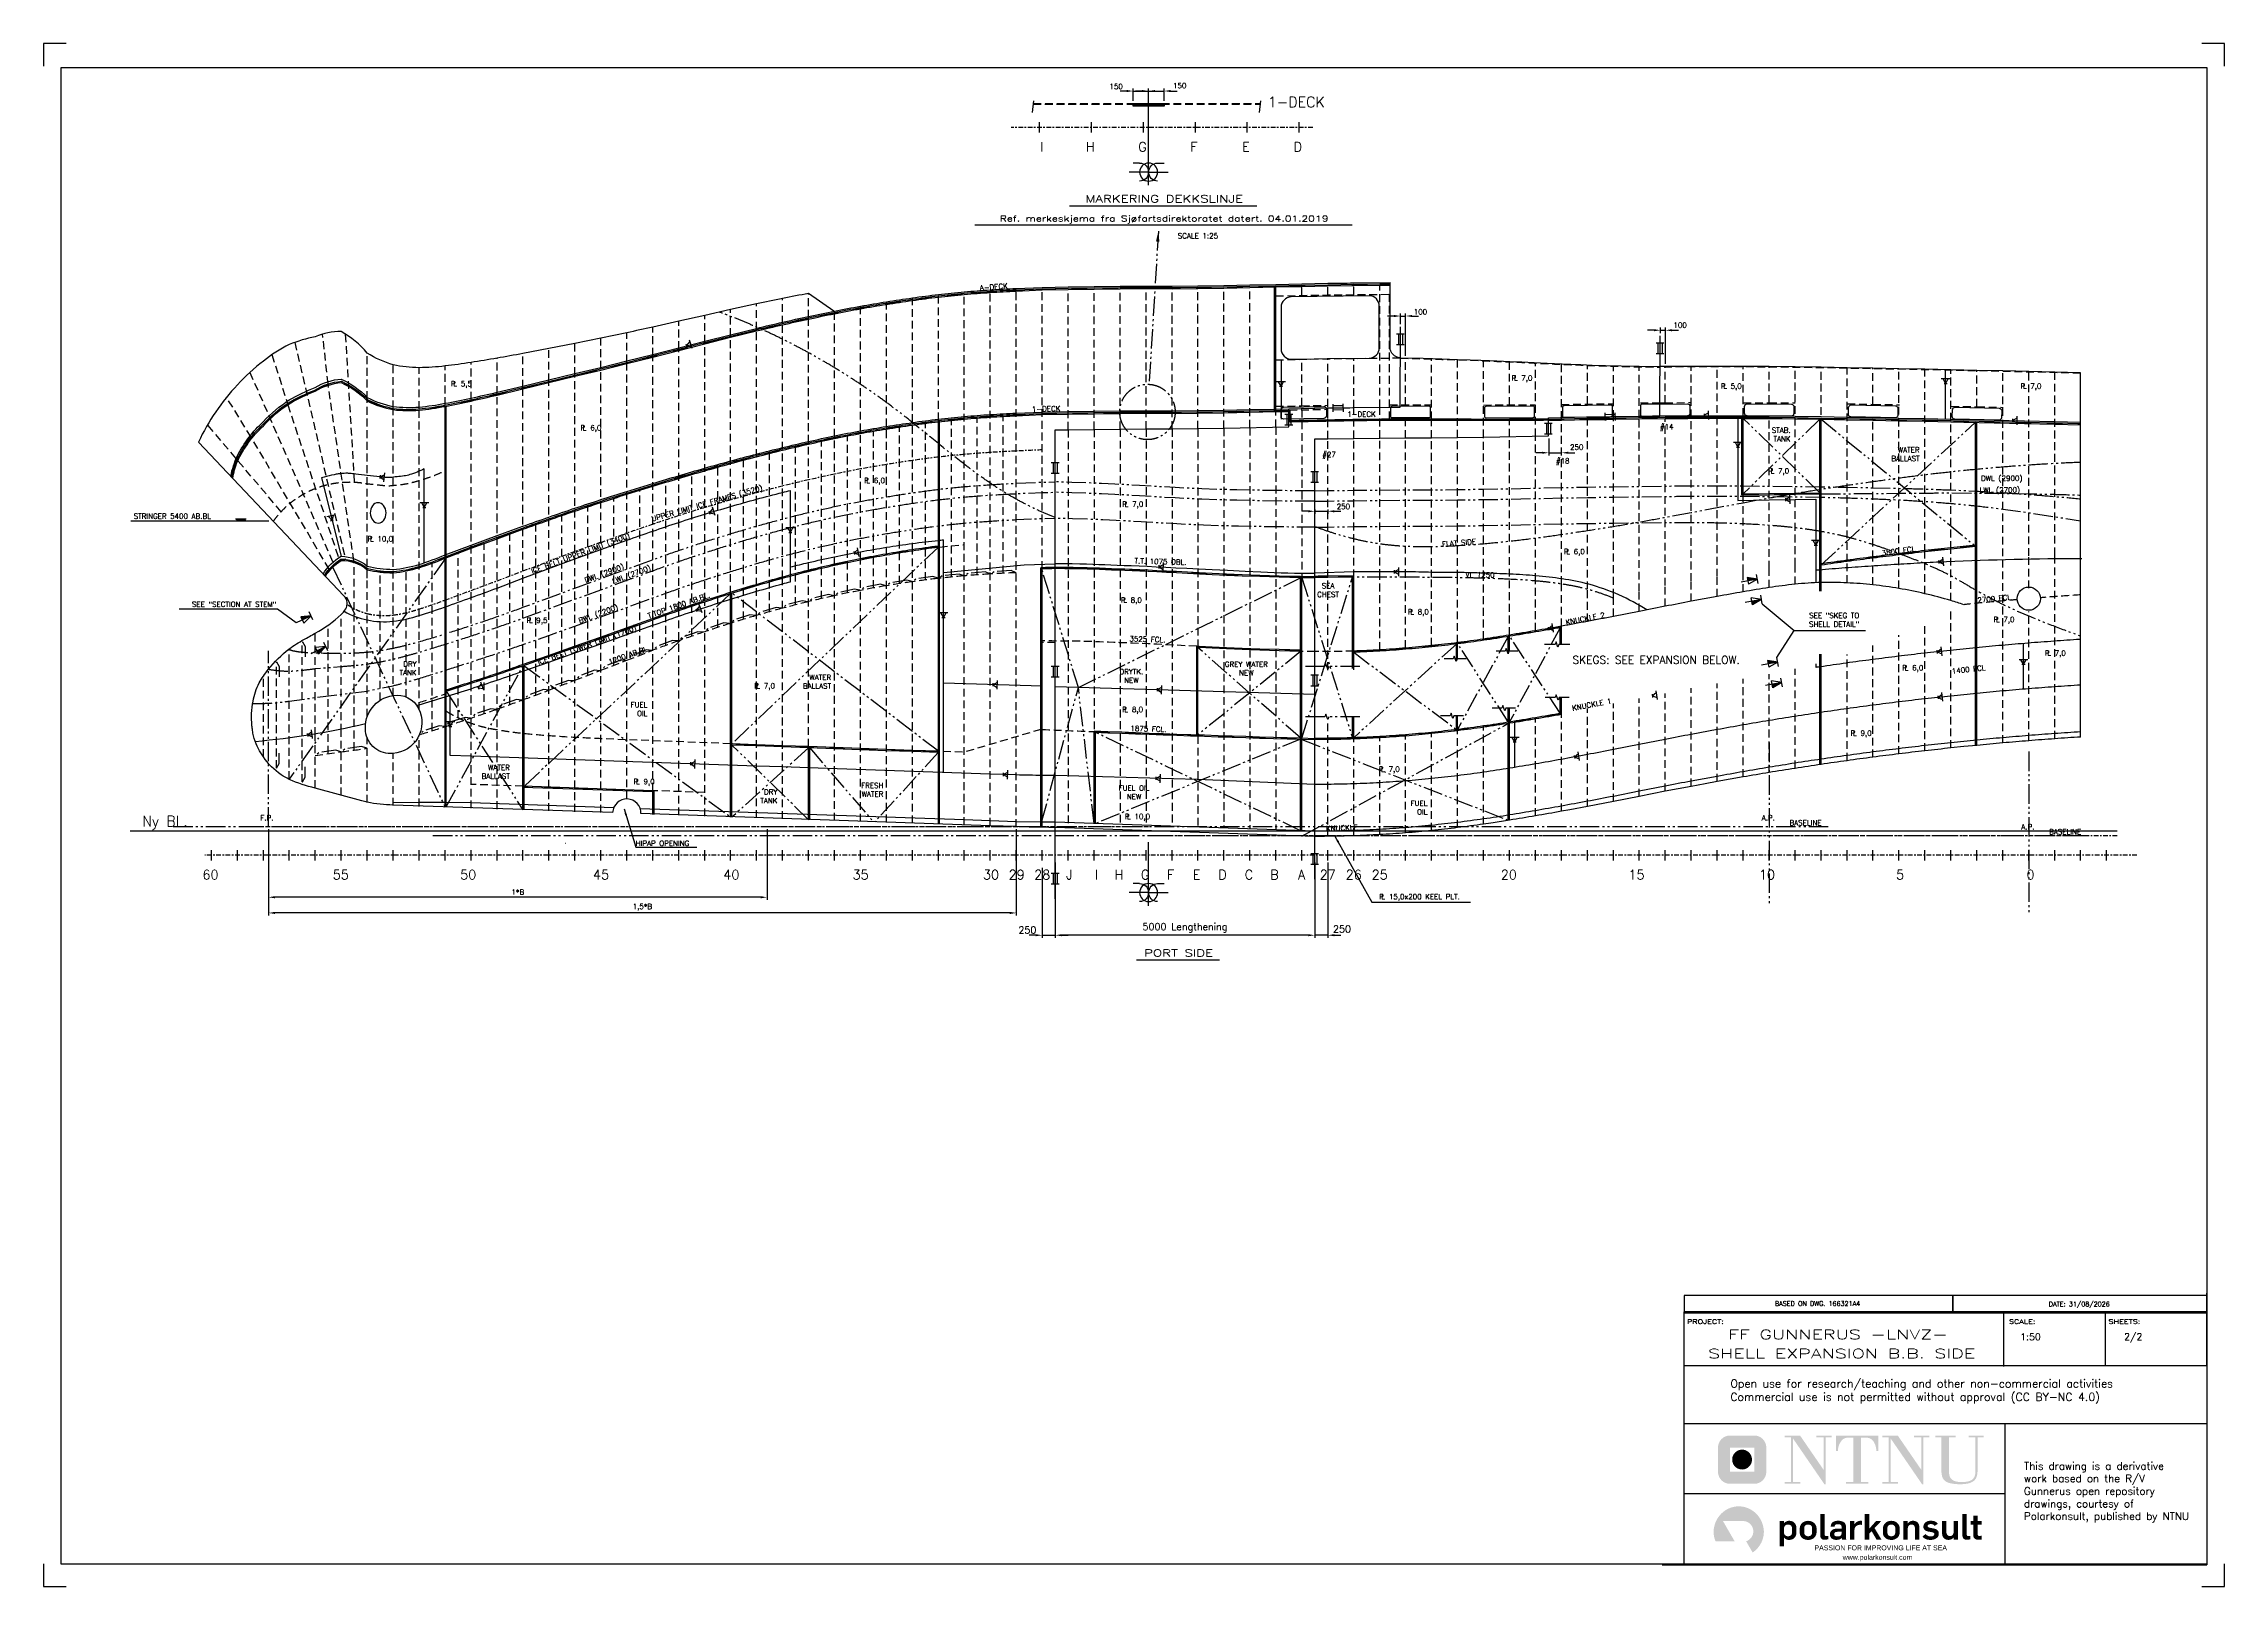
# Model space of a CAD drawing. Extents: x -333 to 85338, y -433 to 32218.
# Drawn here: x 43338 to 85338, y -433 to 29267 of the extents above; entities that cross this region are included whole.
import ezdxf
from ezdxf.enums import TextEntityAlignment as Align

# ---------------------------------------------------------------- set-up
doc = ezdxf.new("R2010")
doc.units = 0
doc.header["$LTSCALE"] = 300
for name, pattern in [('0', [0]), ('CENTER', [0.6, 0.3, -0.1, 0.1, -0.1]), ('DASHED', [0.75, 0.5, -0.25]), ('JERNB', [2, 1, -1]), ('PHANTOM', [2.1, 1.25, -0.2, 0.125, -0.2, 0.125, -0.2])]:
    doc.linetypes.add(name, pattern=pattern)
doc.layers.get('0').update_dxf_attribs({"linetype": 'CONTINUOUS'})
doc.layers.get('Defpoints').update_dxf_attribs({"linetype": 'CONTINUOUS'})
for name, color, linetype in [('% kommentar', 10, 'CONTINUOUS'), ('-BHII', 7, 'CONTINUOUS'), ('-BHIU', 7, 'CONTINUOUS'), ('BHII', 7, 'CONTINUOUS'), ('CENN', 7, 'CONTINUOUS'), ('CON1', 7, 'CONTINUOUS'), ('GEV_FROZEN', 7, 'CONTINUOUS'), ('Kuttlinje', 6, 'CONTINUOUS'), ('L_5', 7, 'CENTER'), ('L_7', 7, 'CONTINUOUS'), ('LASTLUKE', 1, 'CONTINUOUS'), ('Rev A11', 7, 'CONTINUOUS'), ('REV C2', 2, 'CONTINUOUS'), ('S0CE1', 1, 'CENTER'), ('S0CO1', 1, 'CONTINUOUS'), ('S0CO2', 2, 'CONTINUOUS'), ('S0CO3', 3, 'CONTINUOUS'), ('S0CO5', 4, 'CONTINUOUS'), ('S0DA1', 1, 'DASHED'), ('S0DA2', 2, 'DASHED'), ('S0DA3', 3, 'DASHED'), ('S0PH1', 1, 'PHANTOM'), ('S0TX2', 2, 'CONTINUOUS'), ('U0CO1', 1, 'CONTINUOUS'), ('VCCNULL', 5, 'CONTINUOUS')]:
    doc.layers.add(name, color=color, linetype=linetype)
doc.layers.add('Layer 1', color=1, linetype='CONTINUOUS', true_color=0xff0000)
doc.styles.add('18', font='romans', dxfattribs={"height": 180})
doc.styles.add('ROMANS', font='romans', dxfattribs={"height": 100})
doc.styles.add('Romans500', font='romans.shx', dxfattribs={"width": 0.8, "height": 500})
doc.styles.add('style1', font='arial.ttf', dxfattribs={"height": 2})
doc.dimstyles.get("Standard").update_dxf_attribs({"dimscale": 50, "dimtxt": 2, "dimasz": 2.5, "dimexe": 1, "dimexo": 1, "dimgap": 1, "dimtad": 1, "dimdsep": 46, "dimtxsty": 'ROMANS', "dimcen": 0, "dimclrd": 1, "dimclre": 1, "dimclrt": 2, "dimadec": 0, "dimazin": 0, "dimtfac": 1, "dimtmove": 2, "dimatfit": 3, "dimfxl": 1, "dimtvp": 100, "dimtolj": 1, "dimarcsym": 0})

# ---------------------------------------------------------------- blocks, each defined once
blk = doc.blocks.new('*D56')
at = {"layer": 'Defpoints', "color": 0, "transparency": 16777216}
for p in [(-28900, 0), (-14500, 0), (-28900, -1660)]:
    blk.add_point(p, dxfattribs=at)
at = {"layer": 'S0TX2', "color": 1, "lineweight": -2, "transparency": 16777216}
for p, q in [((-28900, -50), (-28900, -1710)), ((-14500, -50), (-14500, -1710)), ((-14625, -1660), (-28775, -1660))]:
    blk.add_line(p, q, dxfattribs=at)
at = {"layer": 'S0TX2', "color": 1, "transparency": 16777216}
for points in [[(-28775, -1639), (-28775, -1681), (-28900, -1660)], [(-14625, -1639), (-14625, -1681), (-14500, -1660)]]:
    blk.add_solid(points, dxfattribs=at)
at = {"layer": 'S0TX2', "color": 2, "transparency": 16777216, "insert": (-21700, -1550), "char_height": 100, "attachment_point": 5, "style": 'ROMANS'}
blk.add_mtext('\\A1;1,5*B', dxfattribs=at)
blk = doc.blocks.new('*D57')
at = {"layer": 'Defpoints', "color": 0, "transparency": 16777216}
for p in [(-28900, 0), (-19300, 0), (-28900, -1358)]:
    blk.add_point(p, dxfattribs=at)
at = {"layer": 'S0TX2', "color": 1, "lineweight": -2, "transparency": 16777216}
for p, q in [((-28900, -50), (-28900, -1408)), ((-19300, -50), (-19300, -1408)), ((-19425, -1358), (-28775, -1358))]:
    blk.add_line(p, q, dxfattribs=at)
at = {"layer": 'S0TX2', "color": 1, "transparency": 16777216}
for points in [[(-28775, -1337), (-28775, -1379), (-28900, -1358)], [(-19425, -1337), (-19425, -1379), (-19300, -1358)]]:
    blk.add_solid(points, dxfattribs=at)
at = {"layer": 'S0TX2', "color": 2, "transparency": 16777216, "insert": (-24100, -1258), "char_height": 100, "attachment_point": 5, "style": 'ROMANS'}
blk.add_mtext('\\A1;1*B', dxfattribs=at)
blk = doc.blocks.new('ST10074')
at = {"layer": 'S0CO1', "color": 2}
for p, q in [((-87, -85), (-87, 85)), ((0, 0), (-87, 50)), ((0, 0), (-87, -50)), ((0, 30), (0, -30))]:
    blk.add_line(p, q, dxfattribs=at)
blk = doc.blocks.new('PLDIM2')
at = {"layer": 'S0TX2', "style": 'ROMANS'}
for s, p in [('P', (-19, 0)), ('L', (23, 0))]:
    blk.add_text(s, height=100, dxfattribs=at).set_placement(p)
blk.add_attdef('XX.X', (168, -1), '', height=100, dxfattribs=at)
blk = doc.blocks.new('KRAVELL')
at = {"layer": 'S0PH1', "color": 0, "flags": 128}
blk.add_lwpolyline([(-499, -4), (-403, 42), (-84, 42), (2, -1)], dxfattribs=at)
blk = doc.blocks.new('SNIP-1')
at = {"color": 0, "linetype": 'PHANTOM'}
blk.add_lwpolyline([(0, 0), (0, -5), (87, -55), (287, -55)], dxfattribs=at)
blk = doc.blocks.new('*X7')
at = {"color": 0}
for p, q in [((13410, 17177), (13450, 17217)), ((13439, 17177), (13479, 17217)), ((13467, 17177), (13507, 17217)), ((13495, 17177), (13535, 17217)), ((13523, 17177), (13563, 17217)), ((13552, 17177), (13592, 17217))]:
    blk.add_line(p, q, dxfattribs=at)
blk = doc.blocks.new('TYKK')
at = {"layer": 'S0CO1'}
for p, q in [((-2.04, 0.82), (2.04, 0.82)), ((-2.04, 0), (2.04, 0))]:
    blk.add_line(p, q, dxfattribs=at)
at = {"layer": 'S0CO1', "xscale": 0.0204, "yscale": 0.0204, "zscale": 0.0204}
blk.add_blockref('*X7', (-275.41, -350.41), dxfattribs=at)
blk = doc.blocks.new('ST10073')
at = {"layer": 'S0CO2'}
for p, q in [((1.49, 4), (-1.49, 4)), ((-1.49, 0), (1.49, 0)), ((-0.79, 4), (-0.79, 0)), ((0.79, 4), (0.79, 0))]:
    blk.add_line(p, q, dxfattribs=at)
blk = doc.blocks.new('*D65')
at = {"layer": 'Defpoints', "color": 0, "transparency": 16777216}
for p in [(-6995, 9731), (-7095, 9626), (-6995, 9032)]:
    blk.add_point(p, dxfattribs=at)
at = {"layer": 'REV C2', "color": 1, "lineweight": -2, "transparency": 16777216}
for p, q in [((-7220, 9731), (-7345, 9731)), ((-7095, 9676), (-7095, 9781)), ((-7095, 9731), (-6995, 9731)), ((-6995, 9082), (-6995, 9781)), ((-6870, 9731), (-6745, 9731))]:
    blk.add_line(p, q, dxfattribs=at)
at = {"layer": 'REV C2', "color": 1, "transparency": 16777216}
for points in [[(-7220, 9752), (-7220, 9710), (-7095, 9731)], [(-6870, 9752), (-6870, 9710), (-6995, 9731)]]:
    blk.add_solid(points, dxfattribs=at)
at = {"layer": 'REV C2', "color": 2, "transparency": 16777216, "insert": (-6714, 9829), "char_height": 100, "attachment_point": 5, "style": 'ROMANS'}
blk.add_mtext('\\A1;100', dxfattribs=at)
blk = doc.blocks.new('*D66')
at = {"layer": 'Defpoints', "color": 0, "transparency": 16777216}
for p in [(-9245, 7697), (-8995, 7372), (-8995, 7372)]:
    blk.add_point(p, dxfattribs=at)
at = {"layer": 'REV C2', "color": 1, "lineweight": -2, "transparency": 16777216}
for p, q in [((-9245, 7647), (-9245, 7322)), ((-9370, 7372), (-9495, 7372)), ((-9245, 7372), (-8995, 7372)), ((-8870, 7372), (-8745, 7372))]:
    blk.add_line(p, q, dxfattribs=at)
at = {"layer": 'REV C2', "color": 1, "transparency": 16777216}
for points in [[(-9370, 7393), (-9370, 7352), (-9245, 7372)], [(-8870, 7393), (-8870, 7352), (-8995, 7372)]]:
    blk.add_solid(points, dxfattribs=at)
at = {"layer": 'REV C2', "color": 2, "transparency": 16777216, "insert": (-8706, 7479), "char_height": 100, "attachment_point": 5, "style": 'ROMANS'}
blk.add_mtext('\\A1;250', dxfattribs=at)
blk = doc.blocks.new('*D67')
at = {"color": 1, "lineweight": -2, "transparency": 16777216}
for p, q in [((-13875, 6246), (-14000, 6246)), ((-13750, 6277), (-13750, 6196)), ((-13750, 6246), (-13500, 6246)), ((-13500, 6277), (-13500, 6196)), ((-13375, 6246), (-13250, 6246))]:
    blk.add_line(p, q, dxfattribs=at)
at = {"color": 1, "transparency": 16777216}
for points in [[(-13875, 6266), (-13875, 6225), (-13750, 6246)], [(-13375, 6266), (-13375, 6225), (-13500, 6246)]]:
    blk.add_solid(points, dxfattribs=at)
at = {"layer": 'Defpoints', "color": 0, "transparency": 16777216}
for p in [(-13750, 6327), (-13500, 6327), (-13500, 6246)]:
    blk.add_point(p, dxfattribs=at)
at = {"color": 2, "transparency": 16777216, "insert": (-13199, 6336), "char_height": 100, "attachment_point": 5, "style": 'ROMANS'}
blk.add_mtext('\\A1;250', dxfattribs=at)
blk = doc.blocks.new('*U29')
at = {"layer": '-BHII'}
for p, q in [((0, 10), (40, 10)), ((0, -10), (40, -10))]:
    blk.add_line(p, q, dxfattribs=at)
at = {"layer": '-BHIU'}
for p, q in [((0, 10), (0, -10)), ((40, 10), (40, -10))]:
    blk.add_line(p, q, dxfattribs=at)
blk = doc.blocks.new('VCCISYMB')
at = {"layer": 'VCCNULL'}
for p, q in [((0, 2), (-0.2, 1.2)), ((0, 2), (0.2, 1.2)), ((0, 2), (0, 0)), ((0, 0), (4, 0)), ((4, 0), (3.2, 0.2)), ((4, 0), (3.2, -0.2))]:
    blk.add_line(p, q, dxfattribs=at)
blk = doc.blocks.new('*U30')
blk.add_blockref('VCCISYMB', (0, 0))
at = {"layer": 'GEV_FROZEN', "xscale": 0.1000000000003638, "yscale": 0.1000000000003638, "zscale": 0.1000000000003638}
blk.add_blockref('*U29', (0, 0), dxfattribs=at)
blk = doc.blocks.new('*U28')
at = {"layer": 'BHII'}
blk.add_lwpolyline([(-6, -4), (0, -8), (6, -4), (6, 4), (0, 8), (-6, 4)], close=True, dxfattribs=at)
at = {"layer": 'CENN'}
for p, q in [((-11, 0), (11, 0)), ((0, 11), (0, -11))]:
    blk.add_line(p, q, dxfattribs=at)
at = {"layer": 'CON1'}
blk.add_circle((0, 0), 6.5, dxfattribs=at)
blk = doc.blocks.new('*U27')
at = {"layer": 'BHII'}
for radius in [8, 4.2]:
    blk.add_circle((0, 0), radius, dxfattribs=at)
at = {"layer": 'CENN'}
for p, q in [((-11, 0), (11, 0)), ((0, 11), (0, -11))]:
    blk.add_line(p, q, dxfattribs=at)
blk = doc.blocks.new('A$C02BC2B67')
at = {"layer": 'LASTLUKE', "color": 2}
for p, q in [((-35000, -100), (-35000, 100)), ((-34500, -100), (-34500, 100)), ((-34000, -100), (-34000, 100)), ((-33500, -100), (-33500, 100)), ((-33000, -100), (-33000, 100)), ((-32500, -100), (-32500, 100)), ((-32000, -100), (-32000, 100)), ((-31500, -100), (-31500, 100)), ((-31000, -100), (-31000, 100)), ((-30500, -100), (-30500, 100)), ((-30000, -100), (-30000, 100)), ((-29500, -100), (-29500, 100)), ((-29000, -100), (-29000, 100)), ((-28500, -100), (-28500, 100)), ((-28000, -100), (-28000, 100)), ((-27500, -100), (-27500, 100)), ((-27000, -100), (-27000, 100)), ((-26500, -100), (-26500, 100)), ((-26000, -100), (-26000, 100)), ((-25500, -100), (-25500, 100)), ((-25000, -100), (-25000, 100)), ((-24500, -100), (-24500, 100)), ((-24000, -100), (-24000, 100)), ((-23500, -100), (-23500, 100)), ((-23000, -100), (-23000, 100)), ((-22500, -100), (-22500, 100)), ((-22000, -100), (-22000, 100)), ((-21500, -100), (-21500, 100)), ((-21000, -100), (-21000, 100)), ((-20500, -100), (-20500, 100)), ((-20000, -100), (-20000, 100)), ((-19500, -100), (-19500, 100)), ((-19000, -100), (-19000, 100)), ((-18500, -100), (-18500, 100)), ((-18000, -100), (-18000, 100)), ((-17500, -100), (-17500, 100)), ((-17000, -100), (-17000, 100)), ((-16500, -100), (-16500, 100)), ((-16000, -100), (-16000, 100)), ((-15500, -100), (-15500, 100)), ((-15000, -100), (-15000, 100)), ((-14500, -100), (-14500, 100)), ((-14000, -100), (-14000, 100)), ((-13500, -100), (-13500, 100)), ((-13000, -100), (-13000, 100)), ((-12500, -100), (-12500, 100)), ((-12000, -100), (-12000, 100)), ((-11500, -100), (-11500, 100)), ((-11000, -100), (-11000, 100)), ((-10500, -100), (-10500, 100)), ((-10000, -100), (-10000, 100)), ((-9500, -100), (-9500, 100)), ((-9000, -100), (-9000, 100)), ((-8500, -100), (-8500, 100)), ((-8000, -100), (-8000, 100)), ((-7500, -100), (-7500, 100)), ((-7000, -100), (-7000, 100)), ((-6500, -100), (-6500, 100)), ((-6000, -100), (-6000, 100)), ((-5500, -100), (-5500, 100)), ((-5000, -100), (-5000, 100)), ((-4500, -100), (-4500, 100)), ((-4000, -100), (-4000, 100)), ((-3500, -100), (-3500, 100)), ((-3000, -100), (-3000, 100)), ((-2500, -100), (-2500, 100)), ((-2000, -100), (-2000, 100)), ((-1500, -100), (-1500, 100)), ((-1000, -100), (-1000, 100)), ((-500, -100), (-500, 100)), ((0, -100), (0, 100)), ((500, -100), (500, 100)), ((1000, -100), (1000, 100)), ((1500, -100), (1500, 100))]:
    blk.add_line(p, q, dxfattribs=at)
at = {"layer": 'S0CE1', "color": 6, "linetype": '0'}
blk.add_line((1703, 463), (-36562, 463), dxfattribs=at)
at = {"layer": 'S0CE1'}
for p, q in [((-16950, 549), (-34443, 549)), ((2084, 0), (-35129, 0)), ((1703, 376), (-16950, 376))]:
    blk.add_line(p, q, dxfattribs=at)
at = {"extrusion": (0, 0, -1), "xscale": -1, "zscale": -1, "rotation": 103.745558470728}
blk.add_blockref('*U30', (28183, 228), dxfattribs=at)
at = {"layer": 'GEV_FROZEN', "extrusion": (0, 0, -1), "xscale": -0.099999999976717, "yscale": 0.099999999976717, "zscale": -0.099999999976717}
for name in ['*U28', '*U27']:
    blk.add_blockref(name, (27120, 14), dxfattribs=at)
at = {"color": 6, "insert": (-35458, 756), "char_height": 200, "attachment_point": 3, "style": 'ROMANS'}
blk.add_mtext_dynamic_manual_height_columns('Ny BL.', width=3720.8, gutter_width=1000, heights=[0], dxfattribs=at)
at = {"layer": 'LASTLUKE', "color": 2, "style": '18'}
for s, p in [('60', (-35172, -464)), ('55', (-32663, -464)), ('50', (-30208, -464)), ('45', (-27649, -464)), ('40', (-25139, -464)), ('35', (-22651, -464)), ('30', (-20140, -464)), ('29', (-19645, -464)), ('28', (-19154, -464)), ('27', (-13654, -464)), ('26', (-13154, -464)), ('25', (-12654, -464)), ('20', (-10167, -464)), ('15', (-7707, -464)), ('10', (-5196, -464)), ('5', (-2554, -464)), ('0', (-43, -464))]:
    blk.add_text(s, height=180, dxfattribs=at).set_placement(p)
at = {"layer": 'LASTLUKE', "color": 3, "style": '18'}
for s, p in [('J', (-18539, -464)), ('I', (-17988, -464)), ('H', (-17608, -464)), ('G', (-17099, -464)), ('F', (-16599, -464)), ('E', (-16099, -464)), ('D', (-15608, -464)), ('C', (-15099, -464)), ('B', (-14608, -464)), ('A', (-14074, -464))]:
    blk.add_text(s, height=180, dxfattribs=at).set_placement(p)
blk = doc.blocks.new('*D51')
at = {"layer": 'Defpoints', "color": 0, "transparency": 16777216}
for p in [(-750, -92), (4250, -92), (-750, -1540)]:
    blk.add_point(p, dxfattribs=at)
at = {"layer": 'S0CO1', "color": 1, "lineweight": -2, "transparency": 16777216}
for p, q in [((-750, -142), (-750, -1590)), ((4250, -142), (4250, -1590)), ((4125, -1540), (-625, -1540))]:
    blk.add_line(p, q, dxfattribs=at)
at = {"layer": 'S0CO1', "color": 1, "transparency": 16777216}
for points in [[(-625, -1519), (-625, -1560), (-750, -1540)], [(4125, -1519), (4125, -1560), (4250, -1540)]]:
    blk.add_solid(points, dxfattribs=at)
at = {"layer": 'S0CO1', "color": 2, "transparency": 16777216, "insert": (1750, -1400), "char_height": 100, "attachment_point": 5, "style": 'ROMANS'}
blk.add_mtext('\\A1;{\\H1.35x;5000 Lengthening}', dxfattribs=at)
blk = doc.blocks.new('A$C10F6703F')
at = {"layer": 'U0CO1'}
for p, q in [((17950, -6206), (17950, -3700)), ((17950, -5684), (17183, -5684)), ((17596, -5330), (17343, -5330)), ((17950, -5684), (18717, -5684)), ((18304, -5330), (18557, -5330))]:
    blk.add_line(p, q, dxfattribs=at)
blk.add_circle((17950, -5684), 354, dxfattribs=at)
for centre, start, end in [((17596, -5684), 270, 90), ((18304, -5684), 90, 270)]:
    blk.add_arc(centre, 354, start, end, dxfattribs=at)
blk = doc.blocks.new('*D52')
at = {"layer": 'Defpoints', "color": 0, "linetype": 'ByBlock', "transparency": 16777216}
for p in [(-1000, -192), (-750, -1346), (-750, -1540)]:
    blk.add_point(p, dxfattribs=at)
at = {"layer": 'S0CO1', "color": 1, "linetype": 'ByBlock', "lineweight": -2, "transparency": 16777216}
for p, q in [((-1000, -242), (-1000, -1590)), ((-1125, -1540), (-1250, -1540)), ((-1000, -1540), (-750, -1540)), ((-750, -1396), (-750, -1590)), ((-625, -1540), (-500, -1540))]:
    blk.add_line(p, q, dxfattribs=at)
at = {"layer": 'S0CO1', "color": 1, "linetype": 'ByBlock', "transparency": 16777216}
for points in [[(-1125, -1519), (-1125, -1560), (-1000, -1540)], [(-625, -1519), (-625, -1560), (-750, -1540)]]:
    blk.add_solid(points, dxfattribs=at)
at = {"layer": 'S0CO1', "color": 2, "linetype": 'ByBlock', "transparency": 16777216, "insert": (-1284, -1440), "char_height": 100, "attachment_point": 5, "style": 'ROMANS'}
blk.add_mtext('\\A1;{\\H1.35x;250}', dxfattribs=at)
blk = doc.blocks.new('*D53')
at = {"layer": 'Defpoints', "color": 0, "linetype": 'ByBlock', "transparency": 16777216}
for p in [(4500, -92), (4250, -1519), (4250, -1540)]:
    blk.add_point(p, dxfattribs=at)
at = {"layer": 'S0CO1', "color": 1, "linetype": 'ByBlock', "lineweight": -2, "transparency": 16777216}
for p, q in [((4500, -142), (4500, -1590)), ((4125, -1540), (4000, -1540)), ((4500, -1540), (4250, -1540)), ((4250, -1569), (4250, -1590)), ((4625, -1540), (4750, -1540))]:
    blk.add_line(p, q, dxfattribs=at)
at = {"layer": 'S0CO1', "color": 1, "linetype": 'ByBlock', "transparency": 16777216}
for points in [[(4125, -1519), (4125, -1560), (4250, -1540)], [(4625, -1519), (4625, -1560), (4500, -1540)]]:
    blk.add_solid(points, dxfattribs=at)
at = {"layer": 'S0CO1', "color": 2, "linetype": 'ByBlock', "transparency": 16777216, "insert": (4774, -1418), "char_height": 100, "attachment_point": 5, "style": 'ROMANS'}
blk.add_mtext('\\A1;{\\H1.35x;250}', dxfattribs=at)
blk = doc.blocks.new('*D35')
at = {"layer": 'Defpoints', "color": 0, "transparency": 16777216}
for p in [(69570, 24023), (69470, 23817), (69570, 23208)]:
    blk.add_point(p, dxfattribs=at)
at = {"layer": 'S0CO1', "color": 1, "lineweight": -2, "transparency": 16777216}
for p, q in [((69345, 24023), (69220, 24023)), ((69470, 23867), (69470, 24073)), ((69470, 24023), (69570, 24023)), ((69570, 23258), (69570, 24073)), ((69695, 24023), (69820, 24023))]:
    blk.add_line(p, q, dxfattribs=at)
at = {"layer": 'S0CO1', "color": 1, "transparency": 16777216}
for points in [[(69345, 24044), (69345, 24002), (69470, 24023)], [(69695, 24044), (69695, 24002), (69570, 24023)]]:
    blk.add_solid(points, dxfattribs=at)
at = {"layer": 'S0CO1', "color": 2, "transparency": 16777216, "insert": (69855, 24105), "char_height": 100, "attachment_point": 5, "style": 'ROMANS'}
blk.add_mtext('\\A1;100', dxfattribs=at)
blk = doc.blocks.new('A$C16377AD9')
at = {"color": 2}
for points in [[(433, 29700), (0, 29700), (0, 29267)], [(42000, 29267), (42000, 29700), (41567, 29700)], [(0, 433), (0, 0), (433, 0)], [(42000, 0), (42000, 433)], [(41567, 0), (42000, 0), (42000, 0)]]:
    blk.add_lwpolyline(points, dxfattribs=at)
at = {"layer": 'S0CO1', "color": 6}
for p, q in [((41667, 29233), (333, 29233)), ((333, 29233), (333, 433)), ((41667, 433), (41667, 29233)), ((333, 433), (41667, 433))]:
    blk.add_line(p, q, dxfattribs=at)
blk = doc.blocks.new('*D70')
at = {"color": 1, "lineweight": -2, "transparency": 16777216}
for p, q in [((64495, 28354), (64370, 28354)), ((64620, 27456), (64620, 28404)), ((64620, 28354), (64920, 28354)), ((64920, 28164), (64920, 28404)), ((65045, 28354), (65170, 28354))]:
    blk.add_line(p, q, dxfattribs=at)
at = {"color": 1, "transparency": 16777216}
for points in [[(64495, 28375), (64495, 28333), (64620, 28354)], [(65045, 28375), (65045, 28333), (64920, 28354)]]:
    blk.add_solid(points, dxfattribs=at)
at = {"layer": 'Defpoints', "color": 0, "transparency": 16777216}
for p in [(64920, 28354), (64920, 28114), (64620, 27406)]:
    blk.add_point(p, dxfattribs=at)
at = {"color": 2, "transparency": 16777216, "insert": (65219, 28458), "char_height": 100, "attachment_point": 5, "style": 'ROMANS'}
blk.add_mtext('\\A1;150', dxfattribs=at)
blk = doc.blocks.new('*D71')
at = {"color": 1, "lineweight": -2, "transparency": 16777216}
for p, q in [((64195, 28354), (64070, 28354)), ((64320, 28164), (64320, 28404)), ((64320, 28354), (64620, 28354)), ((64620, 27456), (64620, 28404)), ((64745, 28354), (64870, 28354))]:
    blk.add_line(p, q, dxfattribs=at)
at = {"color": 1, "transparency": 16777216}
for points in [[(64195, 28375), (64195, 28333), (64320, 28354)], [(64745, 28375), (64745, 28333), (64620, 28354)]]:
    blk.add_solid(points, dxfattribs=at)
at = {"layer": 'Defpoints', "color": 0, "transparency": 16777216}
for p in [(64620, 28354), (64320, 28114), (64620, 27406)]:
    blk.add_point(p, dxfattribs=at)
at = {"color": 2, "transparency": 16777216, "insert": (63995, 28441), "char_height": 100, "attachment_point": 5, "style": 'ROMANS'}
blk.add_mtext('\\A1;150', dxfattribs=at)
blk = doc.blocks.new('A$Ce4b58fa5')
at = {"layer": 'Layer 1', "true_color": 0x0091b3, "extrusion": (0, 0, -1)}
blk.add_hatch(color=142, dxfattribs=at).paths.add_polyline_path([(-25.66, 13.38), (-25.65, 13.12), (-25.64, 12.87), (-25.61, 12.61), (-25.58, 12.36), (-25.54, 12.11), (-25.49, 11.87), (-25.44, 11.63), (-25.38, 11.39), (-25.31, 11.15), (-25.23, 10.92), (-25.15, 10.69), (-25.06, 10.46), (-24.97, 10.24), (-24.86, 10.02), (-24.75, 9.8), (-24.64, 9.59), (-24.52, 9.38), (-24.39, 9.17), (-24.26, 8.97), (-24.12, 8.78), (-23.97, 8.58), (-23.82, 8.4), (-23.67, 8.21), (-23.51, 8.03), (-23.34, 7.86), (-23.17, 7.69), (-23, 7.53), (-22.82, 7.37), (-22.63, 7.22), (-22.44, 7.07), (-22.25, 6.93), (-22.05, 6.79), (-19.96, 10.4), (-20.03, 10.42), (-20.09, 10.44), (-20.15, 10.47), (-20.21, 10.49), (-20.27, 10.52), (-20.33, 10.54), (-20.39, 10.57), (-20.45, 10.6), (-20.5, 10.63), (-20.56, 10.66), (-20.62, 10.69), (-20.67, 10.73), (-20.73, 10.76), (-20.78, 10.79), (-20.84, 10.83), (-20.89, 10.87), (-20.94, 10.91), (-20.99, 10.95), (-21.04, 10.99), (-21.09, 11.03), (-21.14, 11.07), (-21.19, 11.11), (-21.23, 11.16), (-21.28, 11.2), (-21.33, 11.25), (-21.37, 11.29), (-21.41, 11.34), (-21.46, 11.39), (-21.5, 11.44), (-21.54, 11.49), (-21.58, 11.54), (-21.62, 11.59), (-21.66, 11.64), (-21.69, 11.69), (-21.73, 11.75), (-21.76, 11.8), (-21.8, 11.86), (-21.83, 11.91), (-21.86, 11.97), (-21.89, 12.03), (-21.92, 12.08), (-21.95, 12.14), (-21.98, 12.2), (-22, 12.26), (-22.03, 12.32), (-22.05, 12.38), (-22.08, 12.44), (-22.1, 12.5), (-22.12, 12.57), (-22.14, 12.63), (-22.15, 12.69), (-22.17, 12.76), (-22.19, 12.82), (-22.2, 12.89), (-22.21, 12.95), (-22.22, 13.02), (-22.24, 13.09), (-22.24, 13.15), (-22.25, 13.22), (-22.26, 13.29), (-22.26, 13.36), (-22.27, 13.42), (-22.27, 13.49), (-22.27, 13.56), (-22.27, 13.64), (-22.27, 13.71), (-22.26, 13.79), (-22.26, 13.86), (-22.25, 13.93), (-22.24, 14.01), (-22.23, 14.08), (-22.22, 14.15), (-22.2, 14.22), (-22.19, 14.29), (-22.17, 14.36), (-22.15, 14.44), (-22.13, 14.51), (-22.11, 14.58), (-22.09, 14.64), (-22.06, 14.71), (-22.04, 14.78), (-22.01, 14.85), (-21.98, 14.91), (-21.95, 14.98), (-21.92, 15.04), (-21.89, 15.11), (-21.85, 15.17), (-21.82, 15.23), (-21.78, 15.29), (-21.74, 15.35), (-21.71, 15.41), (-21.67, 15.47), (-21.62, 15.53), (-21.58, 15.59), (-21.54, 15.64), (-21.49, 15.7), (-21.45, 15.75), (-21.4, 15.8), (-21.35, 15.86), (-21.3, 15.91), (-21.25, 15.96), (-21.2, 16), (-21.15, 16.05), (-21.09, 16.1), (-21.04, 16.14), (-20.98, 16.19), (-20.92, 16.23), (-20.87, 16.27), (-20.81, 16.31), (-20.75, 16.35), (-20.69, 16.39), (-20.63, 16.43), (-20.57, 16.46), (-20.5, 16.5), (-20.44, 16.53), (-20.38, 16.56), (-20.31, 16.59), (-20.24, 16.62), (-20.18, 16.65), (-20.11, 16.67), (-20.04, 16.7), (-19.97, 16.72), (-19.9, 16.74), (-19.83, 16.76), (-19.76, 16.78), (-19.69, 16.8), (-19.62, 16.81), (-19.55, 16.83), (-19.47, 16.84), (-19.4, 16.85), (-19.33, 16.86), (-19.25, 16.87), (-19.18, 16.87), (-19.1, 16.88), (-19.03, 16.88), (-18.95, 16.88), (-12.52, 16.88), (-13.33, 15.47), (-16.29, 10.35), (-10.15, 10.35), (-10.08, 10.53), (-10.01, 10.7), (-9.95, 10.88), (-9.89, 11.07), (-9.83, 11.25), (-9.78, 11.43), (-9.73, 11.62), (-9.69, 11.81), (-9.65, 12), (-9.61, 12.19), (-9.58, 12.39), (-9.56, 12.58), (-9.54, 12.78), (-9.52, 12.98), (-9.51, 13.18), (-9.51, 13.38), (-9.51, 13.58), (-9.52, 13.79), (-9.54, 13.99), (-9.56, 14.19), (-9.58, 14.4), (-9.61, 14.59), (-9.65, 14.79), (-9.69, 14.99), (-9.73, 15.18), (-9.77, 15.38), (-9.83, 15.57), (-9.88, 15.76), (-9.94, 15.94), (-10, 16.13), (-10.07, 16.31), (-10.14, 16.49), (-10.22, 16.67), (-10.3, 16.85), (-10.38, 17.02), (-10.47, 17.2), (-10.56, 17.37), (-10.65, 17.53), (-10.75, 17.7), (-10.85, 17.86), (-10.96, 18.02), (-11.07, 18.18), (-11.18, 18.33), (-11.29, 18.48), (-11.41, 18.63), (-11.53, 18.78), (-11.66, 18.92), (-11.78, 19.06), (-11.92, 19.2), (-12.05, 19.33), (-12.19, 19.46), (-12.33, 19.59), (-12.47, 19.71), (-12.61, 19.83), (-12.76, 19.95), (-12.91, 20.06), (-13.06, 20.17), (-13.22, 20.28), (-13.38, 20.38), (-13.54, 20.48), (-13.7, 20.58), (-13.87, 20.67), (-14.03, 20.76), (-14.2, 20.84), (-14.37, 20.92), (-14.55, 21), (-14.72, 21.07), (-14.9, 21.14), (-15.08, 21.2), (-15.26, 21.26), (-15.45, 21.31), (-15.63, 21.36), (-15.82, 21.41), (-16.01, 21.45), (-16.2, 21.49), (-16.39, 21.52), (-16.58, 21.55), (-16.78, 21.57), (-16.97, 21.59), (-17.17, 21.6), (-17.38, 21.61), (-17.58, 21.61), (-17.79, 21.61), (-18, 21.6), (-18.2, 21.59), (-18.39, 21.57), (-18.59, 21.55), (-18.78, 21.52), (-18.97, 21.49), (-19.16, 21.45), (-19.35, 21.41), (-19.54, 21.36), (-19.72, 21.31), (-19.91, 21.26), (-20.09, 21.2), (-20.27, 21.14), (-20.45, 21.07), (-20.62, 21), (-20.79, 20.92), (-20.97, 20.84), (-21.14, 20.76), (-21.3, 20.67), (-21.47, 20.58), (-21.63, 20.48), (-21.79, 20.38), (-21.95, 20.28), (-22.11, 20.17), (-22.26, 20.06), (-22.41, 19.95), (-22.56, 19.83), (-22.7, 19.71), (-22.84, 19.59), (-22.98, 19.46), (-23.12, 19.33), (-23.25, 19.2), (-23.38, 19.06), (-23.51, 18.92), (-23.64, 18.78), (-23.76, 18.63), (-23.88, 18.48), (-23.99, 18.33), (-24.1, 18.18), (-24.21, 18.02), (-24.32, 17.86), (-24.42, 17.7), (-24.52, 17.53), (-24.61, 17.37), (-24.7, 17.2), (-24.79, 17.02), (-24.87, 16.85), (-24.95, 16.67), (-25.03, 16.49), (-25.1, 16.31), (-25.17, 16.13), (-25.23, 15.94), (-25.29, 15.76), (-25.34, 15.57), (-25.39, 15.38), (-25.44, 15.18), (-25.48, 14.99), (-25.52, 14.79), (-25.56, 14.59), (-25.59, 14.4), (-25.61, 14.19), (-25.63, 13.99), (-25.65, 13.79), (-25.66, 13.58)], flags=0)
at = {"layer": 'Layer 1', "true_color": 0x0091b3}
h = blk.add_hatch(color=142, dxfattribs=at)
h.paths.add_polyline_path([(30.75, 8.73), (32.15, 8.73), (32.15, 11.54), (32.19, 11.54), (32.22, 11.51), (32.25, 11.47), (32.28, 11.44), (32.31, 11.4), (32.35, 11.37), (32.38, 11.33), (32.42, 11.3), (32.46, 11.27), (32.5, 11.23), (32.54, 11.2), (32.58, 11.17), (32.62, 11.14), (32.67, 11.11), (32.71, 11.09), (32.76, 11.06), (32.8, 11.03), (32.85, 11.01), (32.9, 10.99), (32.95, 10.97), (33, 10.94), (33.06, 10.93), (33.11, 10.91), (33.16, 10.89), (33.22, 10.88), (33.27, 10.86), (33.33, 10.85), (33.39, 10.84), (33.45, 10.83), (33.51, 10.83), (33.57, 10.82), (33.63, 10.82), (33.69, 10.82), (33.75, 10.82), (33.81, 10.82), (33.87, 10.82), (33.93, 10.83), (33.99, 10.83), (34.05, 10.84), (34.11, 10.85), (34.17, 10.86), (34.23, 10.87), (34.29, 10.88), (34.34, 10.89), (34.4, 10.9), (34.46, 10.92), (34.51, 10.93), (34.57, 10.95), (34.62, 10.97), (34.68, 10.99), (34.73, 11.01), (34.78, 11.03), (34.84, 11.05), (34.89, 11.08), (34.94, 11.1), (34.99, 11.13), (35.04, 11.15), (35.09, 11.18), (35.13, 11.21), (35.18, 11.24), (35.22, 11.28), (35.27, 11.31), (35.31, 11.34), (35.36, 11.38), (35.4, 11.42), (35.44, 11.45), (35.48, 11.49), (35.52, 11.53), (35.56, 11.58), (35.59, 11.62), (35.63, 11.66), (35.67, 11.71), (35.7, 11.75), (35.73, 11.8), (35.76, 11.85), (35.79, 11.9), (35.82, 11.95), (35.85, 12), (35.88, 12.06), (35.9, 12.11), (35.93, 12.17), (35.95, 12.22), (35.97, 12.28), (35.99, 12.34), (36.01, 12.4), (36.03, 12.46), (36.04, 12.53), (36.06, 12.59), (36.07, 12.65), (36.08, 12.72), (36.09, 12.79), (36.1, 12.86), (36.11, 12.93), (36.12, 13), (36.12, 13.07), (36.12, 13.14), (36.12, 13.22), (36.12, 14.65), (36.12, 14.72), (36.12, 14.79), (36.12, 14.86), (36.11, 14.92), (36.1, 14.99), (36.1, 15.06), (36.09, 15.12), (36.08, 15.18), (36.06, 15.24), (36.05, 15.31), (36.03, 15.37), (36.02, 15.42), (36, 15.48), (35.98, 15.54), (35.96, 15.6), (35.94, 15.65), (35.92, 15.7), (35.89, 15.76), (35.87, 15.81), (35.84, 15.86), (35.82, 15.91), (35.79, 15.96), (35.76, 16), (35.73, 16.05), (35.69, 16.1), (35.66, 16.14), (35.63, 16.18), (35.59, 16.22), (35.56, 16.27), (35.52, 16.3), (35.48, 16.34), (35.44, 16.38), (35.4, 16.42), (35.36, 16.45), (35.32, 16.49), (35.28, 16.52), (35.23, 16.55), (35.19, 16.58), (35.14, 16.61), (35.1, 16.64), (35.05, 16.67), (35, 16.69), (34.95, 16.72), (34.91, 16.74), (34.86, 16.77), (34.8, 16.79), (34.75, 16.81), (34.7, 16.83), (34.65, 16.85), (34.6, 16.86), (34.54, 16.88), (34.49, 16.89), (34.43, 16.91), (34.38, 16.92), (34.32, 16.93), (34.26, 16.94), (34.21, 16.95), (34.15, 16.96), (34.09, 16.96), (34.03, 16.97), (33.97, 16.97), (33.91, 16.98), (33.85, 16.98), (33.79, 16.98), (33.74, 16.98), (33.69, 16.98), (33.64, 16.97), (33.59, 16.97), (33.53, 16.96), (33.48, 16.95), (33.43, 16.94), (33.37, 16.93), (33.32, 16.92), (33.26, 16.91), (33.21, 16.89), (33.15, 16.87), (33.1, 16.85), (33.05, 16.83), (32.99, 16.81), (32.94, 16.79), (32.88, 16.76), (32.83, 16.74), (32.77, 16.71), (32.72, 16.68), (32.67, 16.65), (32.61, 16.61), (32.56, 16.58), (32.51, 16.54), (32.46, 16.5), (32.41, 16.46), (32.36, 16.42), (32.31, 16.38), (32.27, 16.33), (32.22, 16.28), (32.17, 16.23), (32.13, 16.18), (32.12, 16.18), (32.12, 16.86), (30.75, 16.86)], flags=0)
h.paths.add_polyline_path([(33.46, 12.01), (33.42, 12.01), (33.39, 12.01), (33.36, 12.01), (33.32, 12.01), (33.29, 12.01), (33.26, 12.02), (33.23, 12.02), (33.19, 12.03), (33.16, 12.03), (33.13, 12.04), (33.1, 12.04), (33.07, 12.05), (33.04, 12.06), (33.01, 12.07), (32.98, 12.07), (32.95, 12.08), (32.92, 12.09), (32.89, 12.1), (32.86, 12.12), (32.83, 12.13), (32.81, 12.14), (32.78, 12.15), (32.75, 12.17), (32.73, 12.18), (32.7, 12.19), (32.67, 12.21), (32.65, 12.22), (32.63, 12.24), (32.6, 12.26), (32.58, 12.27), (32.56, 12.29), (32.53, 12.31), (32.51, 12.33), (32.49, 12.35), (32.47, 12.37), (32.45, 12.39), (32.43, 12.41), (32.41, 12.43), (32.39, 12.45), (32.37, 12.47), (32.36, 12.5), (32.34, 12.52), (32.33, 12.54), (32.31, 12.57), (32.3, 12.59), (32.28, 12.62), (32.27, 12.64), (32.26, 12.67), (32.24, 12.7), (32.23, 12.72), (32.22, 12.75), (32.21, 12.78), (32.2, 12.81), (32.19, 12.84), (32.19, 12.86), (32.18, 12.89), (32.17, 12.92), (32.17, 12.96), (32.16, 12.99), (32.16, 13.02), (32.16, 13.05), (32.16, 13.08), (32.15, 13.12), (32.15, 13.15), (32.15, 14.52), (32.15, 14.56), (32.16, 14.6), (32.16, 14.64), (32.16, 14.68), (32.17, 14.71), (32.17, 14.75), (32.18, 14.79), (32.18, 14.82), (32.19, 14.85), (32.2, 14.89), (32.21, 14.92), (32.22, 14.95), (32.23, 14.99), (32.24, 15.02), (32.25, 15.05), (32.27, 15.08), (32.28, 15.11), (32.3, 15.13), (32.31, 15.16), (32.33, 15.19), (32.34, 15.22), (32.36, 15.24), (32.38, 15.27), (32.4, 15.29), (32.42, 15.32), (32.43, 15.34), (32.45, 15.36), (32.48, 15.38), (32.5, 15.4), (32.52, 15.43), (32.54, 15.45), (32.56, 15.46), (32.58, 15.48), (32.61, 15.5), (32.63, 15.52), (32.66, 15.54), (32.68, 15.55), (32.7, 15.57), (32.73, 15.58), (32.75, 15.6), (32.78, 15.61), (32.81, 15.63), (32.83, 15.64), (32.86, 15.65), (32.89, 15.66), (32.91, 15.67), (32.94, 15.68), (32.97, 15.69), (32.99, 15.7), (33.02, 15.71), (33.05, 15.72), (33.08, 15.73), (33.1, 15.73), (33.13, 15.74), (33.16, 15.74), (33.19, 15.75), (33.22, 15.75), (33.24, 15.76), (33.27, 15.76), (33.3, 15.76), (33.33, 15.77), (33.36, 15.77), (33.38, 15.77), (33.41, 15.77), (33.45, 15.77), (33.48, 15.77), (33.51, 15.77), (33.55, 15.76), (33.58, 15.76), (33.61, 15.76), (33.64, 15.75), (33.68, 15.75), (33.71, 15.74), (33.74, 15.74), (33.77, 15.73), (33.8, 15.72), (33.83, 15.72), (33.86, 15.71), (33.89, 15.7), (33.92, 15.69), (33.95, 15.68), (33.98, 15.67), (34, 15.66), (34.03, 15.65), (34.06, 15.64), (34.08, 15.63), (34.11, 15.61), (34.14, 15.6), (34.16, 15.58), (34.19, 15.57), (34.21, 15.55), (34.23, 15.54), (34.26, 15.52), (34.28, 15.51), (34.3, 15.49), (34.32, 15.47), (34.35, 15.45), (34.37, 15.43), (34.39, 15.41), (34.41, 15.39), (34.43, 15.37), (34.44, 15.35), (34.46, 15.33), (34.48, 15.31), (34.5, 15.29), (34.51, 15.26), (34.53, 15.24), (34.54, 15.22), (34.56, 15.19), (34.57, 15.17), (34.58, 15.14), (34.59, 15.12), (34.61, 15.09), (34.62, 15.06), (34.63, 15.03), (34.64, 15.01), (34.65, 14.98), (34.65, 14.95), (34.66, 14.92), (34.67, 14.89), (34.67, 14.86), (34.68, 14.83), (34.68, 14.8), (34.69, 14.77), (34.69, 14.74), (34.69, 14.7), (34.69, 14.67), (34.69, 14.64), (34.69, 13.17), (34.69, 13.13), (34.69, 13.09), (34.69, 13.06), (34.68, 13.02), (34.68, 12.98), (34.68, 12.95), (34.67, 12.91), (34.66, 12.88), (34.66, 12.84), (34.65, 12.81), (34.64, 12.78), (34.63, 12.75), (34.62, 12.72), (34.61, 12.69), (34.59, 12.66), (34.58, 12.63), (34.57, 12.6), (34.55, 12.57), (34.54, 12.55), (34.52, 12.52), (34.51, 12.5), (34.49, 12.47), (34.47, 12.45), (34.46, 12.43), (34.44, 12.41), (34.42, 12.38), (34.4, 12.36), (34.38, 12.34), (34.36, 12.32), (34.34, 12.3), (34.32, 12.29), (34.3, 12.27), (34.27, 12.25), (34.25, 12.24), (34.23, 12.22), (34.2, 12.2), (34.18, 12.19), (34.16, 12.18), (34.13, 12.16), (34.11, 12.15), (34.08, 12.14), (34.06, 12.13), (34.03, 12.12), (34, 12.1), (33.98, 12.09), (33.95, 12.09), (33.93, 12.08), (33.9, 12.07), (33.87, 12.06), (33.84, 12.05), (33.82, 12.05), (33.79, 12.04), (33.76, 12.04), (33.74, 12.03), (33.71, 12.03), (33.68, 12.02), (33.65, 12.02), (33.62, 12.01), (33.57, 12.01), (33.51, 12.01)], flags=0)
h = blk.add_hatch(color=142, dxfattribs=at)
h.paths.add_polyline_path([(39.92, 10.82), (39.98, 10.82), (40.04, 10.82), (40.1, 10.82), (40.16, 10.83), (40.22, 10.83), (40.29, 10.84), (40.35, 10.85), (40.41, 10.86), (40.47, 10.87), (40.53, 10.88), (40.59, 10.89), (40.65, 10.91), (40.71, 10.93), (40.77, 10.94), (40.83, 10.96), (40.89, 10.98), (40.94, 11), (41, 11.02), (41.06, 11.05), (41.11, 11.07), (41.17, 11.1), (41.23, 11.12), (41.28, 11.15), (41.34, 11.18), (41.39, 11.21), (41.44, 11.24), (41.49, 11.27), (41.54, 11.31), (41.59, 11.34), (41.64, 11.38), (41.69, 11.42), (41.74, 11.46), (41.79, 11.5), (41.83, 11.54), (41.88, 11.58), (41.92, 11.62), (41.96, 11.67), (42.01, 11.71), (42.05, 11.76), (42.08, 11.81), (42.12, 11.86), (42.16, 11.91), (42.19, 11.96), (42.23, 12.01), (42.26, 12.07), (42.29, 12.12), (42.32, 12.18), (42.35, 12.23), (42.38, 12.29), (42.4, 12.35), (42.43, 12.41), (42.45, 12.47), (42.47, 12.54), (42.49, 12.6), (42.51, 12.67), (42.52, 12.73), (42.54, 12.8), (42.55, 12.87), (42.56, 12.94), (42.57, 13.01), (42.58, 13.08), (42.58, 13.15), (42.58, 13.22), (42.58, 13.3), (42.58, 14.51), (42.58, 14.58), (42.58, 14.65), (42.58, 14.72), (42.57, 14.79), (42.56, 14.85), (42.55, 14.92), (42.54, 14.99), (42.53, 15.05), (42.51, 15.11), (42.49, 15.18), (42.48, 15.24), (42.46, 15.3), (42.44, 15.36), (42.41, 15.42), (42.39, 15.47), (42.36, 15.53), (42.33, 15.59), (42.31, 15.64), (42.28, 15.7), (42.24, 15.75), (42.21, 15.8), (42.18, 15.85), (42.14, 15.9), (42.1, 15.95), (42.07, 16), (42.03, 16.05), (41.99, 16.09), (41.94, 16.14), (41.9, 16.18), (41.86, 16.22), (41.81, 16.27), (41.77, 16.31), (41.72, 16.35), (41.67, 16.38), (41.62, 16.42), (41.57, 16.46), (41.52, 16.49), (41.47, 16.52), (41.41, 16.56), (41.36, 16.59), (41.3, 16.62), (41.25, 16.65), (41.19, 16.68), (41.14, 16.7), (41.08, 16.73), (41.02, 16.75), (40.96, 16.77), (40.9, 16.8), (40.84, 16.82), (40.78, 16.84), (40.72, 16.85), (40.65, 16.87), (40.59, 16.89), (40.53, 16.9), (40.46, 16.91), (40.4, 16.92), (40.34, 16.93), (40.27, 16.94), (40.2, 16.95), (40.14, 16.96), (40.07, 16.96), (40.01, 16.96), (39.94, 16.97), (39.87, 16.97), (39.81, 16.97), (39.75, 16.97), (39.69, 16.96), (39.63, 16.96), (39.57, 16.95), (39.51, 16.94), (39.44, 16.94), (39.38, 16.93), (39.32, 16.92), (39.26, 16.9), (39.2, 16.89), (39.14, 16.88), (39.08, 16.86), (39.02, 16.84), (38.96, 16.83), (38.91, 16.81), (38.85, 16.78), (38.79, 16.76), (38.73, 16.74), (38.68, 16.72), (38.62, 16.69), (38.57, 16.66), (38.51, 16.63), (38.46, 16.61), (38.4, 16.58), (38.35, 16.54), (38.3, 16.51), (38.25, 16.48), (38.2, 16.44), (38.15, 16.41), (38.1, 16.37), (38.05, 16.33), (38, 16.29), (37.96, 16.25), (37.91, 16.21), (37.87, 16.16), (37.83, 16.12), (37.79, 16.07), (37.75, 16.02), (37.71, 15.98), (37.67, 15.93), (37.63, 15.88), (37.6, 15.83), (37.56, 15.77), (37.53, 15.72), (37.5, 15.66), (37.47, 15.61), (37.44, 15.55), (37.41, 15.49), (37.39, 15.43), (37.36, 15.37), (37.34, 15.31), (37.32, 15.25), (37.3, 15.19), (37.28, 15.12), (37.27, 15.05), (37.25, 14.99), (37.24, 14.92), (37.23, 14.85), (37.22, 14.78), (37.22, 14.71), (37.21, 14.64), (37.21, 14.56), (37.21, 14.49), (37.21, 13.14), (37.21, 13.07), (37.21, 13), (37.22, 12.93), (37.22, 12.86), (37.23, 12.8), (37.24, 12.73), (37.25, 12.67), (37.27, 12.6), (37.28, 12.54), (37.3, 12.48), (37.32, 12.42), (37.34, 12.36), (37.36, 12.3), (37.38, 12.25), (37.4, 12.19), (37.43, 12.14), (37.46, 12.08), (37.49, 12.03), (37.52, 11.98), (37.55, 11.93), (37.58, 11.88), (37.62, 11.83), (37.65, 11.78), (37.69, 11.74), (37.73, 11.69), (37.77, 11.65), (37.81, 11.61), (37.85, 11.57), (37.89, 11.53), (37.94, 11.49), (37.98, 11.45), (38.03, 11.41), (38.07, 11.37), (38.12, 11.34), (38.17, 11.31), (38.22, 11.27), (38.27, 11.24), (38.33, 11.21), (38.38, 11.18), (38.43, 11.15), (38.49, 11.13), (38.54, 11.1), (38.6, 11.08), (38.66, 11.05), (38.71, 11.03), (38.77, 11.01), (38.83, 10.99), (38.89, 10.97), (38.95, 10.95), (39.01, 10.93), (39.08, 10.92), (39.14, 10.9), (39.2, 10.89), (39.26, 10.88), (39.33, 10.87), (39.39, 10.86), (39.46, 10.85), (39.52, 10.84), (39.59, 10.83), (39.65, 10.83), (39.72, 10.82), (39.79, 10.82), (39.85, 10.82)], flags=0)
h.paths.add_polyline_path([(39.92, 12.01), (39.88, 12.01), (39.85, 12.01), (39.82, 12.01), (39.78, 12.01), (39.75, 12.01), (39.72, 12.02), (39.69, 12.02), (39.66, 12.03), (39.62, 12.03), (39.59, 12.04), (39.56, 12.04), (39.53, 12.05), (39.5, 12.06), (39.47, 12.07), (39.44, 12.07), (39.41, 12.08), (39.38, 12.09), (39.36, 12.1), (39.33, 12.12), (39.3, 12.13), (39.27, 12.14), (39.25, 12.15), (39.22, 12.17), (39.19, 12.18), (39.17, 12.19), (39.14, 12.21), (39.12, 12.22), (39.1, 12.24), (39.07, 12.26), (39.05, 12.27), (39.03, 12.29), (39.01, 12.31), (38.98, 12.33), (38.96, 12.35), (38.94, 12.37), (38.92, 12.39), (38.91, 12.41), (38.89, 12.43), (38.87, 12.45), (38.85, 12.47), (38.84, 12.5), (38.82, 12.52), (38.8, 12.54), (38.79, 12.57), (38.77, 12.59), (38.76, 12.62), (38.75, 12.64), (38.74, 12.67), (38.72, 12.7), (38.71, 12.72), (38.7, 12.75), (38.69, 12.78), (38.69, 12.81), (38.68, 12.84), (38.67, 12.86), (38.66, 12.89), (38.66, 12.92), (38.65, 12.96), (38.65, 12.99), (38.64, 13.02), (38.64, 13.05), (38.64, 13.08), (38.64, 13.12), (38.64, 13.15), (38.64, 14.6), (38.64, 14.64), (38.64, 14.68), (38.64, 14.72), (38.65, 14.76), (38.65, 14.79), (38.65, 14.83), (38.66, 14.86), (38.67, 14.9), (38.67, 14.93), (38.68, 14.96), (38.69, 15), (38.7, 15.03), (38.71, 15.06), (38.72, 15.09), (38.74, 15.12), (38.75, 15.14), (38.76, 15.17), (38.78, 15.2), (38.79, 15.23), (38.81, 15.25), (38.82, 15.28), (38.84, 15.3), (38.86, 15.32), (38.87, 15.35), (38.89, 15.37), (38.91, 15.39), (38.93, 15.41), (38.95, 15.43), (38.97, 15.45), (38.99, 15.47), (39.01, 15.49), (39.03, 15.51), (39.06, 15.52), (39.08, 15.54), (39.1, 15.55), (39.13, 15.57), (39.15, 15.58), (39.17, 15.6), (39.2, 15.61), (39.22, 15.62), (39.25, 15.64), (39.27, 15.65), (39.3, 15.66), (39.33, 15.67), (39.35, 15.68), (39.38, 15.69), (39.4, 15.7), (39.43, 15.71), (39.46, 15.71), (39.49, 15.72), (39.51, 15.73), (39.54, 15.73), (39.57, 15.74), (39.6, 15.74), (39.62, 15.75), (39.65, 15.75), (39.68, 15.76), (39.71, 15.76), (39.76, 15.76), (39.82, 15.77), (39.87, 15.77), (39.91, 15.77), (39.94, 15.77), (39.97, 15.77), (40.01, 15.76), (40.04, 15.76), (40.07, 15.76), (40.1, 15.75), (40.14, 15.75), (40.17, 15.74), (40.2, 15.74), (40.23, 15.73), (40.26, 15.72), (40.29, 15.72), (40.32, 15.71), (40.35, 15.7), (40.38, 15.69), (40.41, 15.68), (40.44, 15.67), (40.46, 15.66), (40.49, 15.65), (40.52, 15.64), (40.55, 15.63), (40.57, 15.61), (40.6, 15.6), (40.62, 15.58), (40.65, 15.57), (40.67, 15.55), (40.7, 15.54), (40.72, 15.52), (40.74, 15.51), (40.76, 15.49), (40.79, 15.47), (40.81, 15.45), (40.83, 15.43), (40.85, 15.41), (40.87, 15.39), (40.89, 15.37), (40.9, 15.35), (40.92, 15.33), (40.94, 15.31), (40.96, 15.29), (40.97, 15.26), (40.99, 15.24), (41, 15.22), (41.02, 15.19), (41.03, 15.17), (41.04, 15.14), (41.06, 15.12), (41.07, 15.09), (41.08, 15.06), (41.09, 15.03), (41.1, 15.01), (41.11, 14.98), (41.11, 14.95), (41.12, 14.92), (41.13, 14.89), (41.13, 14.86), (41.14, 14.83), (41.14, 14.8), (41.15, 14.77), (41.15, 14.74), (41.15, 14.7), (41.15, 14.67), (41.15, 14.64), (41.15, 13.17), (41.15, 13.13), (41.15, 13.09), (41.15, 13.06), (41.15, 13.02), (41.14, 12.98), (41.14, 12.95), (41.13, 12.91), (41.12, 12.88), (41.12, 12.84), (41.11, 12.81), (41.1, 12.78), (41.09, 12.75), (41.08, 12.72), (41.07, 12.69), (41.06, 12.66), (41.04, 12.63), (41.03, 12.6), (41.02, 12.57), (41, 12.55), (40.99, 12.52), (40.97, 12.5), (40.95, 12.47), (40.94, 12.45), (40.92, 12.43), (40.9, 12.41), (40.88, 12.38), (40.86, 12.36), (40.84, 12.34), (40.82, 12.32), (40.8, 12.3), (40.78, 12.29), (40.76, 12.27), (40.73, 12.25), (40.71, 12.24), (40.69, 12.22), (40.67, 12.2), (40.64, 12.19), (40.62, 12.18), (40.59, 12.16), (40.57, 12.15), (40.54, 12.14), (40.52, 12.13), (40.49, 12.12), (40.47, 12.1), (40.44, 12.09), (40.41, 12.09), (40.39, 12.08), (40.36, 12.07), (40.33, 12.06), (40.31, 12.05), (40.28, 12.05), (40.25, 12.04), (40.22, 12.04), (40.2, 12.03), (40.17, 12.03), (40.14, 12.02), (40.11, 12.02), (40.09, 12.01), (40.03, 12.01), (39.97, 12.01)], flags=0)
for points in [[(45.2, 10.88), (45.27, 10.88), (45.35, 10.88), (45.42, 10.88), (45.49, 10.89), (45.64, 10.91), (45.79, 10.93), (45.94, 10.95), (46.08, 10.98), (46.21, 11.01), (46.33, 11.04), (46.33, 12.11), (46.01, 12.08), (45.94, 12.07), (45.86, 12.07), (45.78, 12.07), (45.69, 12.06), (45.67, 12.06), (45.65, 12.06), (45.64, 12.07), (45.62, 12.07), (45.6, 12.07), (45.59, 12.07), (45.57, 12.07), (45.56, 12.07), (45.54, 12.08), (45.53, 12.08), (45.51, 12.08), (45.5, 12.09), (45.49, 12.09), (45.47, 12.09), (45.46, 12.1), (45.45, 12.1), (45.44, 12.11), (45.42, 12.11), (45.41, 12.12), (45.4, 12.12), (45.39, 12.13), (45.38, 12.13), (45.37, 12.14), (45.36, 12.15), (45.35, 12.15), (45.34, 12.16), (45.33, 12.17), (45.32, 12.18), (45.31, 12.18), (45.31, 12.19), (45.3, 12.2), (45.29, 12.21), (45.28, 12.22), (45.28, 12.22), (45.27, 12.23), (45.26, 12.24), (45.26, 12.25), (45.25, 12.26), (45.25, 12.27), (45.24, 12.28), (45.24, 12.29), (45.23, 12.3), (45.23, 12.31), (45.22, 12.32), (45.22, 12.33), (45.21, 12.34), (45.21, 12.35), (45.21, 12.36), (45.2, 12.37), (45.2, 12.38), (45.2, 12.39), (45.19, 12.41), (45.19, 12.42), (45.19, 12.43), (45.19, 12.44), (45.19, 12.45), (45.18, 12.46), (45.18, 12.48), (45.18, 12.5), (45.18, 12.52), (45.18, 12.55), (45.18, 19.18), (43.77, 19.18), (43.77, 12.54), (43.77, 12.43), (43.78, 12.31), (43.78, 12.25), (43.78, 12.19), (43.79, 12.12), (43.8, 12.05), (43.81, 11.99), (43.82, 11.92), (43.83, 11.88), (43.84, 11.85), (43.85, 11.81), (43.86, 11.78), (43.87, 11.74), (43.88, 11.71), (43.89, 11.67), (43.9, 11.64), (43.92, 11.61), (43.93, 11.57), (43.95, 11.54), (43.96, 11.51), (43.98, 11.47), (44, 11.44), (44.02, 11.41), (44.04, 11.38), (44.06, 11.35), (44.09, 11.32), (44.1, 11.3), (44.11, 11.29), (44.12, 11.28), (44.14, 11.26), (44.15, 11.25), (44.16, 11.23), (44.18, 11.22), (44.19, 11.21), (44.21, 11.19), (44.22, 11.18), (44.24, 11.17), (44.25, 11.15), (44.27, 11.14), (44.29, 11.13), (44.3, 11.12), (44.32, 11.11), (44.34, 11.09), (44.35, 11.08), (44.37, 11.07), (44.39, 11.06), (44.41, 11.05), (44.43, 11.04), (44.45, 11.03), (44.47, 11.02), (44.49, 11.01), (44.51, 11), (44.53, 10.99), (44.55, 10.98), (44.57, 10.98), (44.6, 10.97), (44.62, 10.96), (44.64, 10.95), (44.69, 10.94), (44.74, 10.93), (44.79, 10.91), (44.85, 10.9), (44.9, 10.9), (44.96, 10.89), (45.02, 10.88), (45.08, 10.88), (45.14, 10.88)], [(53.38, 10.96), (54.79, 10.96), (54.79, 13.98), (54.79, 14.03), (54.79, 14.08), (54.8, 14.13), (54.8, 14.18), (54.81, 14.23), (54.81, 14.27), (54.82, 14.32), (54.83, 14.37), (54.84, 14.41), (54.85, 14.46), (54.86, 14.5), (54.87, 14.54), (54.89, 14.59), (54.9, 14.63), (54.92, 14.67), (54.93, 14.71), (54.95, 14.75), (54.97, 14.79), (54.99, 14.82), (55.01, 14.86), (55.03, 14.9), (55.05, 14.93), (55.08, 14.97), (55.1, 15), (55.12, 15.03), (55.15, 15.07), (55.18, 15.1), (55.2, 15.13), (55.23, 15.16), (55.26, 15.19), (55.29, 15.22), (55.32, 15.24), (55.35, 15.27), (55.39, 15.3), (55.42, 15.32), (55.45, 15.35), (55.49, 15.37), (55.52, 15.39), (55.56, 15.41), (55.59, 15.44), (55.63, 15.46), (55.67, 15.48), (55.71, 15.49), (55.75, 15.51), (55.79, 15.53), (55.83, 15.54), (55.87, 15.56), (55.91, 15.57), (55.95, 15.59), (56, 15.6), (56.04, 15.61), (56.08, 15.62), (56.13, 15.63), (56.17, 15.64), (56.22, 15.65), (56.26, 15.66), (56.31, 15.67), (56.36, 15.67), (56.41, 15.68), (56.45, 15.68), (56.5, 15.68), (56.55, 15.69), (56.6, 15.69), (56.65, 15.69), (56.79, 15.69), (56.85, 15.69), (56.92, 15.68), (56.98, 15.68), (57.05, 15.67), (57.08, 15.67), (57.11, 15.66), (57.15, 15.66), (57.18, 15.65), (57.18, 16.94), (57.15, 16.95), (57.12, 16.96), (57.09, 16.96), (57.06, 16.96), (57.03, 16.97), (57, 16.97), (56.94, 16.97), (56.88, 16.98), (56.71, 16.98), (56.67, 16.98), (56.64, 16.98), (56.61, 16.98), (56.57, 16.97), (56.54, 16.97), (56.5, 16.97), (56.47, 16.96), (56.44, 16.96), (56.37, 16.95), (56.3, 16.93), (56.23, 16.91), (56.16, 16.9), (56.09, 16.87), (56.02, 16.85), (55.95, 16.82), (55.88, 16.8), (55.81, 16.77), (55.74, 16.73), (55.68, 16.7), (55.61, 16.66), (55.54, 16.63), (55.48, 16.59), (55.42, 16.55), (55.36, 16.5), (55.3, 16.46), (55.24, 16.41), (55.18, 16.37), (55.13, 16.32), (55.08, 16.27), (55.05, 16.24), (55.03, 16.22), (55, 16.19), (54.98, 16.16), (54.96, 16.14), (54.93, 16.11), (54.91, 16.08), (54.89, 16.05), (54.87, 16.03), (54.85, 16), (54.83, 15.97), (54.81, 15.94), (54.8, 15.91), (54.78, 15.88), (54.76, 15.88), (54.76, 16.86), (53.38, 16.86)], [(58.1, 10.96), (59.51, 10.96), (59.51, 12.83), (60.28, 13.66), (61.86, 10.96), (63.44, 10.96), (61.24, 14.64), (63.35, 16.86), (61.68, 16.86), (59.52, 14.43), (59.51, 19.18), (58.1, 19.18)], [(70.51, 10.96), (71.91, 10.96), (71.91, 14.27), (71.92, 14.36), (71.92, 14.45), (71.93, 14.54), (71.93, 14.62), (71.94, 14.66), (71.95, 14.7), (71.95, 14.74), (71.96, 14.78), (71.97, 14.81), (71.98, 14.85), (71.99, 14.89), (72, 14.92), (72.01, 14.96), (72.02, 14.99), (72.03, 15.02), (72.04, 15.06), (72.05, 15.09), (72.07, 15.12), (72.08, 15.15), (72.1, 15.18), (72.11, 15.2), (72.13, 15.23), (72.14, 15.26), (72.16, 15.29), (72.18, 15.31), (72.2, 15.34), (72.22, 15.36), (72.24, 15.38), (72.26, 15.41), (72.28, 15.43), (72.3, 15.45), (72.32, 15.47), (72.34, 15.49), (72.36, 15.51), (72.39, 15.52), (72.41, 15.54), (72.43, 15.56), (72.46, 15.57), (72.48, 15.59), (72.51, 15.6), (72.54, 15.62), (72.56, 15.63), (72.59, 15.64), (72.62, 15.66), (72.65, 15.67), (72.68, 15.68), (72.71, 15.69), (72.74, 15.69), (72.77, 15.7), (72.8, 15.71), (72.83, 15.72), (72.86, 15.72), (72.89, 15.73), (72.93, 15.73), (72.96, 15.74), (73, 15.74), (73.03, 15.74), (73.07, 15.74), (73.1, 15.74), (73.14, 15.74), (73.17, 15.74), (73.2, 15.74), (73.24, 15.74), (73.27, 15.74), (73.3, 15.74), (73.33, 15.73), (73.36, 15.73), (73.39, 15.72), (73.42, 15.72), (73.45, 15.71), (73.48, 15.7), (73.5, 15.7), (73.53, 15.69), (73.56, 15.68), (73.58, 15.67), (73.61, 15.66), (73.64, 15.65), (73.66, 15.63), (73.68, 15.62), (73.71, 15.61), (73.73, 15.59), (73.75, 15.58), (73.78, 15.56), (73.8, 15.55), (73.82, 15.53), (73.84, 15.51), (73.86, 15.5), (73.88, 15.48), (73.9, 15.46), (73.92, 15.44), (73.94, 15.42), (73.95, 15.4), (73.97, 15.38), (73.99, 15.35), (74, 15.33), (74.02, 15.31), (74.03, 15.28), (74.05, 15.26), (74.06, 15.23), (74.07, 15.2), (74.09, 15.18), (74.1, 15.15), (74.11, 15.12), (74.12, 15.09), (74.13, 15.06), (74.14, 15.03), (74.15, 15), (74.16, 14.97), (74.17, 14.94), (74.18, 14.91), (74.19, 14.87), (74.19, 14.84), (74.2, 14.8), (74.21, 14.77), (74.22, 14.7), (74.22, 14.62), (74.23, 14.54), (74.23, 14.47), (74.23, 14.38), (74.23, 10.96), (75.64, 10.96), (75.64, 14.74), (75.64, 14.87), (75.64, 14.94), (75.63, 15), (75.63, 15.06), (75.62, 15.12), (75.61, 15.18), (75.61, 15.24), (75.6, 15.3), (75.59, 15.36), (75.58, 15.41), (75.56, 15.47), (75.55, 15.53), (75.54, 15.58), (75.52, 15.63), (75.5, 15.68), (75.49, 15.74), (75.47, 15.79), (75.45, 15.84), (75.43, 15.88), (75.41, 15.93), (75.38, 15.98), (75.36, 16.02), (75.34, 16.07), (75.31, 16.11), (75.29, 16.15), (75.26, 16.2), (75.23, 16.24), (75.2, 16.28), (75.17, 16.31), (75.14, 16.35), (75.11, 16.39), (75.07, 16.42), (75.04, 16.46), (75, 16.49), (74.97, 16.52), (74.93, 16.55), (74.89, 16.58), (74.85, 16.61), (74.81, 16.64), (74.77, 16.67), (74.73, 16.7), (74.69, 16.72), (74.64, 16.74), (74.6, 16.77), (74.55, 16.79), (74.51, 16.81), (74.46, 16.83), (74.41, 16.85), (74.36, 16.86), (74.31, 16.88), (74.26, 16.89), (74.21, 16.91), (74.15, 16.92), (74.1, 16.93), (74.04, 16.94), (73.99, 16.95), (73.93, 16.96), (73.88, 16.96), (73.82, 16.97), (73.76, 16.97), (73.7, 16.98), (73.64, 16.98), (73.58, 16.98), (73.51, 16.98), (73.45, 16.98), (73.39, 16.97), (73.33, 16.97), (73.27, 16.96), (73.21, 16.95), (73.15, 16.94), (73.09, 16.93), (73.03, 16.91), (72.97, 16.9), (72.92, 16.88), (72.86, 16.86), (72.8, 16.84), (72.75, 16.82), (72.69, 16.8), (72.64, 16.77), (72.59, 16.74), (72.53, 16.71), (72.48, 16.68), (72.43, 16.65), (72.38, 16.62), (72.33, 16.58), (72.28, 16.55), (72.24, 16.51), (72.19, 16.47), (72.15, 16.42), (72.1, 16.38), (72.06, 16.34), (72.02, 16.29), (71.98, 16.24), (71.94, 16.19), (71.9, 16.14), (71.88, 16.14), (71.88, 16.86), (70.51, 16.86)], [(79.29, 10.83), (79.4, 10.83), (79.52, 10.84), (79.63, 10.85), (79.75, 10.86), (79.86, 10.88), (79.98, 10.9), (80.09, 10.92), (80.21, 10.95), (80.26, 10.97), (80.32, 10.98), (80.37, 11), (80.43, 11.02), (80.48, 11.04), (80.54, 11.06), (80.59, 11.08), (80.64, 11.11), (80.7, 11.13), (80.75, 11.15), (80.8, 11.18), (80.85, 11.21), (80.9, 11.23), (80.95, 11.26), (81, 11.29), (81.04, 11.32), (81.09, 11.35), (81.14, 11.39), (81.18, 11.42), (81.22, 11.46), (81.27, 11.49), (81.31, 11.53), (81.35, 11.56), (81.39, 11.6), (81.43, 11.64), (81.46, 11.68), (81.5, 11.73), (81.53, 11.77), (81.57, 11.81), (81.6, 11.86), (81.63, 11.9), (81.66, 11.95), (81.68, 12), (81.71, 12.05), (81.73, 12.1), (81.76, 12.15), (81.78, 12.2), (81.8, 12.25), (81.82, 12.3), (81.83, 12.36), (81.85, 12.42), (81.86, 12.47), (81.87, 12.53), (81.88, 12.59), (81.89, 12.65), (81.89, 12.71), (81.89, 12.77), (81.89, 12.84), (81.89, 12.88), (81.89, 12.92), (81.89, 12.96), (81.89, 13), (81.88, 13.04), (81.88, 13.08), (81.87, 13.12), (81.87, 13.16), (81.86, 13.19), (81.85, 13.23), (81.84, 13.27), (81.83, 13.3), (81.82, 13.34), (81.81, 13.37), (81.8, 13.41), (81.79, 13.44), (81.77, 13.48), (81.76, 13.51), (81.75, 13.54), (81.73, 13.57), (81.71, 13.61), (81.7, 13.64), (81.68, 13.67), (81.66, 13.7), (81.64, 13.73), (81.62, 13.76), (81.6, 13.79), (81.58, 13.81), (81.55, 13.84), (81.53, 13.87), (81.51, 13.9), (81.48, 13.92), (81.45, 13.95), (81.43, 13.97), (81.4, 14), (81.37, 14.02), (81.34, 14.05), (81.32, 14.07), (81.29, 14.09), (81.25, 14.11), (81.22, 14.13), (81.19, 14.16), (81.16, 14.18), (81.12, 14.2), (81.09, 14.22), (81.06, 14.23), (81.02, 14.25), (80.98, 14.27), (80.95, 14.29), (80.91, 14.31), (80.87, 14.32), (80.83, 14.34), (80.75, 14.37), (80.67, 14.4), (80.58, 14.42), (80.5, 14.45), (80.41, 14.47), (80.31, 14.49), (79.43, 14.66), (78.99, 14.74), (78.89, 14.76), (78.85, 14.78), (78.8, 14.79), (78.76, 14.8), (78.72, 14.81), (78.68, 14.83), (78.64, 14.84), (78.62, 14.85), (78.6, 14.86), (78.58, 14.87), (78.56, 14.87), (78.55, 14.88), (78.53, 14.89), (78.51, 14.9), (78.5, 14.91), (78.48, 14.92), (78.47, 14.93), (78.46, 14.94), (78.45, 14.95), (78.44, 14.95), (78.44, 14.96), (78.43, 14.96), (78.42, 14.97), (78.42, 14.97), (78.41, 14.98), (78.41, 14.99), (78.4, 14.99), (78.39, 15), (78.39, 15), (78.38, 15.01), (78.38, 15.02), (78.37, 15.02), (78.37, 15.03), (78.37, 15.04), (78.36, 15.04), (78.36, 15.05), (78.35, 15.06), (78.35, 15.06), (78.35, 15.07), (78.34, 15.08), (78.34, 15.09), (78.33, 15.09), (78.33, 15.1), (78.33, 15.11), (78.33, 15.12), (78.32, 15.12), (78.32, 15.13), (78.32, 15.14), (78.32, 15.15), (78.32, 15.16), (78.31, 15.17), (78.31, 15.17), (78.31, 15.18), (78.31, 15.19), (78.31, 15.2), (78.31, 15.21), (78.31, 15.22), (78.31, 15.23), (78.31, 15.24), (78.31, 15.25), (78.31, 15.27), (78.31, 15.29), (78.31, 15.31), (78.31, 15.33), (78.31, 15.35), (78.32, 15.37), (78.32, 15.39), (78.32, 15.41), (78.33, 15.42), (78.33, 15.44), (78.34, 15.46), (78.35, 15.48), (78.35, 15.49), (78.36, 15.51), (78.37, 15.53), (78.38, 15.54), (78.39, 15.56), (78.4, 15.57), (78.41, 15.59), (78.42, 15.6), (78.43, 15.61), (78.44, 15.63), (78.45, 15.64), (78.46, 15.65), (78.48, 15.67), (78.49, 15.68), (78.5, 15.69), (78.52, 15.7), (78.53, 15.71), (78.55, 15.73), (78.56, 15.74), (78.58, 15.75), (78.59, 15.76), (78.61, 15.77), (78.63, 15.78), (78.64, 15.78), (78.66, 15.79), (78.68, 15.8), (78.7, 15.81), (78.72, 15.82), (78.74, 15.82), (78.76, 15.83), (78.78, 15.84), (78.8, 15.84), (78.82, 15.85), (78.84, 15.86), (78.86, 15.86), (78.88, 15.87), (78.92, 15.88), (78.97, 15.88), (79.02, 15.89), (79.06, 15.9), (79.11, 15.9), (79.16, 15.9), (79.21, 15.91), (79.26, 15.91), (79.32, 15.91), (79.37, 15.9), (79.42, 15.9), (79.47, 15.9), (79.52, 15.89), (79.57, 15.89), (79.62, 15.88), (79.66, 15.87), (79.71, 15.86), (79.75, 15.85), (79.8, 15.84), (79.84, 15.83), (79.88, 15.82), (79.93, 15.8), (79.97, 15.79), (80.01, 15.77), (80.05, 15.75), (80.09, 15.73), (80.12, 15.71), (80.16, 15.69), (80.2, 15.67), (80.24, 15.64), (80.27, 15.62), (80.31, 15.59), (80.34, 15.56), (80.38, 15.53), (80.41, 15.5), (80.45, 15.47), (80.48, 15.44), (80.51, 15.4), (80.55, 15.37), (80.58, 15.33), (81.59, 16.02), (81.55, 16.09), (81.52, 16.12), (81.5, 16.15), (81.47, 16.18), (81.45, 16.21), (81.42, 16.24), (81.4, 16.27), (81.37, 16.29), (81.34, 16.32), (81.31, 16.35), (81.29, 16.37), (81.26, 16.4), (81.23, 16.42), (81.2, 16.45), (81.17, 16.47), (81.14, 16.49), (81.11, 16.52), (81.08, 16.54), (81.05, 16.56), (81.02, 16.58), (80.99, 16.6), (80.95, 16.62), (80.92, 16.64), (80.89, 16.66), (80.86, 16.67), (80.79, 16.71), (80.72, 16.74), (80.65, 16.77), (80.57, 16.8), (80.5, 16.82), (80.42, 16.85), (80.34, 16.87), (80.26, 16.89), (80.18, 16.91), (80.1, 16.92), (80.02, 16.94), (79.93, 16.95), (79.84, 16.96), (79.75, 16.97), (79.66, 16.98), (79.57, 16.98), (79.47, 16.99), (79.28, 16.99), (79.22, 16.99), (79.16, 16.99), (79.1, 16.99), (79.04, 16.98), (78.98, 16.98), (78.93, 16.97), (78.87, 16.97), (78.81, 16.96), (78.76, 16.95), (78.7, 16.94), (78.65, 16.93), (78.59, 16.92), (78.54, 16.91), (78.48, 16.89), (78.43, 16.88), (78.38, 16.86), (78.33, 16.85), (78.28, 16.83), (78.22, 16.81), (78.17, 16.79), (78.13, 16.77), (78.08, 16.75), (78.03, 16.73), (77.98, 16.7), (77.93, 16.68), (77.89, 16.65), (77.84, 16.63), (77.8, 16.6), (77.76, 16.57), (77.71, 16.54), (77.67, 16.52), (77.63, 16.48), (77.59, 16.45), (77.55, 16.42), (77.52, 16.39), (77.48, 16.35), (77.44, 16.32), (77.41, 16.28), (77.37, 16.25), (77.34, 16.21), (77.31, 16.17), (77.28, 16.13), (77.25, 16.09), (77.22, 16.05), (77.2, 16.01), (77.17, 15.96), (77.15, 15.92), (77.12, 15.88), (77.1, 15.83), (77.08, 15.78), (77.06, 15.74), (77.04, 15.69), (77.02, 15.64), (77.01, 15.59), (76.99, 15.54), (76.98, 15.49), (76.97, 15.44), (76.96, 15.39), (76.95, 15.33), (76.95, 15.28), (76.94, 15.22), (76.94, 15.17), (76.93, 15.11), (76.93, 15.05), (76.93, 15.01), (76.93, 14.97), (76.94, 14.93), (76.94, 14.89), (76.94, 14.85), (76.95, 14.81), (76.96, 14.78), (76.96, 14.74), (76.97, 14.7), (76.98, 14.67), (76.99, 14.63), (77, 14.6), (77.01, 14.56), (77.02, 14.53), (77.04, 14.49), (77.05, 14.46), (77.06, 14.43), (77.08, 14.4), (77.1, 14.37), (77.11, 14.34), (77.13, 14.31), (77.15, 14.28), (77.17, 14.25), (77.19, 14.22), (77.21, 14.19), (77.23, 14.17), (77.25, 14.14), (77.28, 14.12), (77.3, 14.09), (77.33, 14.06), (77.35, 14.04), (77.38, 14.02), (77.4, 13.99), (77.43, 13.97), (77.46, 13.95), (77.49, 13.93), (77.52, 13.91), (77.55, 13.89), (77.58, 13.86), (77.61, 13.85), (77.64, 13.83), (77.68, 13.81), (77.71, 13.79), (77.74, 13.77), (77.78, 13.75), (77.81, 13.74), (77.89, 13.71), (77.96, 13.68), (78.04, 13.65), (78.12, 13.62), (78.2, 13.6), (78.28, 13.57), (78.37, 13.55), (78.46, 13.53), (78.55, 13.52), (79.32, 13.38), (79.6, 13.33), (79.72, 13.3), (79.83, 13.28), (79.88, 13.26), (79.93, 13.25), (79.98, 13.23), (80.02, 13.22), (80.06, 13.2), (80.08, 13.19), (80.1, 13.18), (80.12, 13.18), (80.14, 13.17), (80.16, 13.16), (80.17, 13.15), (80.19, 13.14), (80.21, 13.13), (80.22, 13.12), (80.24, 13.11), (80.25, 13.1), (80.26, 13.09), (80.28, 13.08), (80.28, 13.07), (80.29, 13.06), (80.29, 13.06), (80.3, 13.05), (80.31, 13.05), (80.31, 13.04), (80.32, 13.03), (80.32, 13.03), (80.33, 13.02), (80.33, 13.02), (80.34, 13.01), (80.34, 13), (80.35, 13), (80.35, 12.99), (80.36, 12.98), (80.36, 12.97), (80.36, 12.97), (80.37, 12.96), (80.37, 12.95), (80.38, 12.95), (80.38, 12.94), (80.38, 12.93), (80.39, 12.92), (80.39, 12.92), (80.39, 12.91), (80.39, 12.9), (80.4, 12.89), (80.4, 12.88), (80.41, 12.87), (80.41, 12.85), (80.41, 12.83), (80.42, 12.81), (80.42, 12.8), (80.42, 12.78), (80.43, 12.76), (80.43, 12.74), (80.43, 12.72), (80.43, 12.7), (80.43, 12.68), (80.43, 12.66), (80.43, 12.65), (80.43, 12.64), (80.43, 12.63), (80.43, 12.61), (80.43, 12.6), (80.42, 12.59), (80.42, 12.58), (80.42, 12.57), (80.42, 12.56), (80.42, 12.55), (80.41, 12.53), (80.41, 12.52), (80.41, 12.51), (80.41, 12.5), (80.4, 12.49), (80.4, 12.48), (80.4, 12.47), (80.39, 12.46), (80.39, 12.45), (80.38, 12.44), (80.38, 12.43), (80.38, 12.42), (80.37, 12.41), (80.37, 12.4), (80.36, 12.39), (80.36, 12.38), (80.35, 12.37), (80.35, 12.36), (80.34, 12.36), (80.33, 12.35), (80.33, 12.34), (80.32, 12.33), (80.32, 12.32), (80.31, 12.31), (80.3, 12.3), (80.3, 12.3), (80.29, 12.29), (80.27, 12.27), (80.26, 12.26), (80.24, 12.24), (80.23, 12.23), (80.21, 12.21), (80.2, 12.2), (80.18, 12.19), (80.16, 12.17), (80.14, 12.16), (80.12, 12.15), (80.1, 12.14), (80.08, 12.12), (80.06, 12.11), (80.04, 12.1), (80.02, 12.09), (80, 12.08), (79.98, 12.07), (79.95, 12.06), (79.93, 12.06), (79.91, 12.05), (79.89, 12.04), (79.84, 12.02), (79.79, 12.01), (79.74, 12), (79.69, 11.99), (79.64, 11.98), (79.59, 11.97), (79.53, 11.96), (79.48, 11.96), (79.43, 11.95), (79.37, 11.95), (79.32, 11.95), (79.26, 11.95), (79.2, 11.95), (79.14, 11.95), (79.08, 11.96), (79.02, 11.96), (78.96, 11.97), (78.9, 11.98), (78.84, 11.99), (78.78, 12), (78.72, 12.02), (78.66, 12.03), (78.61, 12.05), (78.55, 12.07), (78.5, 12.09), (78.44, 12.11), (78.39, 12.13), (78.34, 12.15), (78.29, 12.18), (78.24, 12.21), (78.19, 12.23), (78.14, 12.26), (78.09, 12.3), (78.04, 12.33), (78, 12.36), (77.95, 12.4), (77.91, 12.43), (77.87, 12.47), (77.83, 12.51), (77.79, 12.55), (77.75, 12.59), (77.71, 12.63), (77.67, 12.68), (77.64, 12.72), (76.64, 11.97), (76.67, 11.93), (76.7, 11.89), (76.73, 11.85), (76.76, 11.82), (76.79, 11.78), (76.82, 11.74), (76.85, 11.71), (76.88, 11.67), (76.92, 11.64), (76.95, 11.61), (76.98, 11.58), (77.02, 11.54), (77.05, 11.51), (77.09, 11.49), (77.12, 11.46), (77.16, 11.43), (77.19, 11.4), (77.23, 11.37), (77.27, 11.35), (77.3, 11.32), (77.34, 11.3), (77.38, 11.28), (77.42, 11.25), (77.46, 11.23), (77.5, 11.21), (77.54, 11.19), (77.62, 11.15), (77.7, 11.11), (77.79, 11.08), (77.87, 11.04), (77.96, 11.01), (78.05, 10.99), (78.14, 10.96), (78.23, 10.94), (78.32, 10.92), (78.41, 10.9), (78.51, 10.89), (78.6, 10.87), (78.7, 10.86), (78.8, 10.85), (78.89, 10.84), (78.99, 10.84), (79.09, 10.83)], [(85.01, 10.84), (85.07, 10.84), (85.13, 10.84), (85.19, 10.85), (85.25, 10.85), (85.31, 10.86), (85.37, 10.87), (85.43, 10.88), (85.49, 10.89), (85.55, 10.91), (85.61, 10.92), (85.66, 10.94), (85.72, 10.96), (85.78, 10.98), (85.83, 11), (85.89, 11.02), (85.94, 11.05), (85.99, 11.08), (86.04, 11.11), (86.1, 11.14), (86.15, 11.17), (86.2, 11.2), (86.24, 11.24), (86.29, 11.27), (86.34, 11.31), (86.38, 11.35), (86.43, 11.4), (86.47, 11.44), (86.51, 11.48), (86.55, 11.53), (86.59, 11.58), (86.63, 11.63), (86.67, 11.68), (86.71, 11.68), (86.71, 10.96), (88.07, 10.96), (88.07, 16.86), (86.66, 16.86), (86.66, 13.56), (86.66, 13.47), (86.65, 13.38), (86.65, 13.3), (86.64, 13.21), (86.63, 13.17), (86.63, 13.13), (86.62, 13.09), (86.61, 13.05), (86.61, 13.02), (86.6, 12.98), (86.59, 12.94), (86.58, 12.91), (86.57, 12.87), (86.56, 12.84), (86.55, 12.81), (86.53, 12.77), (86.52, 12.74), (86.51, 12.71), (86.49, 12.68), (86.48, 12.65), (86.46, 12.62), (86.45, 12.6), (86.43, 12.57), (86.42, 12.54), (86.4, 12.52), (86.38, 12.49), (86.36, 12.47), (86.34, 12.44), (86.32, 12.42), (86.3, 12.4), (86.28, 12.38), (86.26, 12.36), (86.24, 12.34), (86.22, 12.32), (86.19, 12.3), (86.17, 12.28), (86.15, 12.26), (86.12, 12.25), (86.1, 12.23), (86.07, 12.22), (86.05, 12.2), (86.02, 12.19), (85.99, 12.18), (85.96, 12.17), (85.93, 12.16), (85.91, 12.15), (85.88, 12.14), (85.85, 12.13), (85.82, 12.12), (85.79, 12.11), (85.75, 12.1), (85.72, 12.1), (85.69, 12.09), (85.66, 12.09), (85.62, 12.08), (85.59, 12.08), (85.55, 12.08), (85.52, 12.08), (85.48, 12.08), (85.45, 12.08), (85.41, 12.08), (85.38, 12.08), (85.35, 12.08), (85.32, 12.08), (85.29, 12.08), (85.26, 12.09), (85.22, 12.09), (85.19, 12.1), (85.17, 12.1), (85.14, 12.11), (85.11, 12.12), (85.08, 12.12), (85.05, 12.13), (85.03, 12.14), (85, 12.15), (84.97, 12.16), (84.95, 12.17), (84.92, 12.19), (84.9, 12.2), (84.87, 12.21), (84.85, 12.23), (84.83, 12.24), (84.81, 12.26), (84.78, 12.27), (84.76, 12.29), (84.74, 12.31), (84.72, 12.32), (84.7, 12.34), (84.68, 12.36), (84.66, 12.38), (84.64, 12.4), (84.63, 12.42), (84.61, 12.44), (84.59, 12.47), (84.58, 12.49), (84.56, 12.51), (84.54, 12.54), (84.53, 12.56), (84.52, 12.59), (84.5, 12.62), (84.49, 12.64), (84.48, 12.67), (84.46, 12.7), (84.45, 12.73), (84.44, 12.76), (84.43, 12.79), (84.42, 12.82), (84.41, 12.85), (84.4, 12.88), (84.4, 12.91), (84.39, 12.95), (84.38, 12.98), (84.37, 13.02), (84.37, 13.05), (84.36, 13.09), (84.36, 13.12), (84.35, 13.2), (84.34, 13.28), (84.34, 13.36), (84.34, 13.44), (84.34, 16.86), (82.93, 16.86), (82.93, 13.09), (82.93, 12.96), (82.94, 12.9), (82.94, 12.84), (82.95, 12.77), (82.95, 12.71), (82.96, 12.65), (82.97, 12.59), (82.98, 12.53), (82.99, 12.48), (83, 12.42), (83.01, 12.36), (83.02, 12.31), (83.04, 12.26), (83.05, 12.2), (83.07, 12.15), (83.09, 12.1), (83.11, 12.05), (83.13, 12), (83.15, 11.95), (83.17, 11.9), (83.19, 11.86), (83.22, 11.81), (83.24, 11.77), (83.27, 11.72), (83.29, 11.68), (83.32, 11.64), (83.35, 11.6), (83.38, 11.56), (83.41, 11.52), (83.44, 11.48), (83.47, 11.44), (83.51, 11.41), (83.54, 11.37), (83.58, 11.34), (83.61, 11.31), (83.65, 11.27), (83.69, 11.24), (83.73, 11.21), (83.77, 11.18), (83.81, 11.16), (83.85, 11.13), (83.9, 11.11), (83.94, 11.08), (83.98, 11.06), (84.03, 11.04), (84.08, 11.02), (84.13, 11), (84.17, 10.98), (84.22, 10.96), (84.27, 10.94), (84.33, 10.93), (84.38, 10.92), (84.43, 10.9), (84.48, 10.89), (84.54, 10.88), (84.6, 10.87), (84.65, 10.86), (84.71, 10.86), (84.77, 10.85), (84.83, 10.85), (84.89, 10.84), (84.95, 10.84)], [(90.89, 10.88), (90.96, 10.88), (91.04, 10.88), (91.11, 10.88), (91.18, 10.89), (91.33, 10.91), (91.49, 10.93), (91.63, 10.95), (91.77, 10.98), (91.9, 11.01), (92.02, 11.04), (92.02, 12.11), (91.7, 12.08), (91.63, 12.07), (91.55, 12.07), (91.47, 12.07), (91.38, 12.06), (91.36, 12.06), (91.34, 12.06), (91.33, 12.07), (91.31, 12.07), (91.29, 12.07), (91.28, 12.07), (91.26, 12.07), (91.25, 12.07), (91.23, 12.08), (91.22, 12.08), (91.2, 12.08), (91.19, 12.09), (91.18, 12.09), (91.16, 12.09), (91.15, 12.1), (91.14, 12.1), (91.13, 12.11), (91.11, 12.11), (91.1, 12.12), (91.09, 12.12), (91.08, 12.13), (91.07, 12.13), (91.06, 12.14), (91.05, 12.15), (91.04, 12.15), (91.03, 12.16), (91.02, 12.17), (91.01, 12.18), (91.01, 12.18), (91, 12.19), (90.99, 12.2), (90.98, 12.21), (90.97, 12.22), (90.97, 12.22), (90.96, 12.23), (90.95, 12.24), (90.95, 12.25), (90.94, 12.26), (90.94, 12.27), (90.93, 12.28), (90.93, 12.29), (90.92, 12.3), (90.92, 12.31), (90.91, 12.32), (90.91, 12.33), (90.9, 12.34), (90.9, 12.35), (90.9, 12.36), (90.89, 12.37), (90.89, 12.38), (90.89, 12.39), (90.88, 12.41), (90.88, 12.42), (90.88, 12.43), (90.88, 12.44), (90.88, 12.45), (90.88, 12.46), (90.87, 12.48), (90.87, 12.5), (90.87, 12.52), (90.87, 12.55), (90.87, 19.18), (89.46, 19.18), (89.46, 12.54), (89.46, 12.43), (89.47, 12.31), (89.47, 12.25), (89.48, 12.19), (89.48, 12.12), (89.49, 12.05), (89.5, 11.99), (89.51, 11.92), (89.52, 11.88), (89.53, 11.85), (89.54, 11.81), (89.55, 11.78), (89.56, 11.74), (89.57, 11.71), (89.58, 11.67), (89.59, 11.64), (89.61, 11.61), (89.62, 11.57), (89.64, 11.54), (89.65, 11.51), (89.67, 11.47), (89.69, 11.44), (89.71, 11.41), (89.73, 11.38), (89.75, 11.35), (89.78, 11.32), (89.79, 11.3), (89.8, 11.29), (89.81, 11.28), (89.83, 11.26), (89.84, 11.25), (89.85, 11.23), (89.87, 11.22), (89.88, 11.21), (89.9, 11.19), (89.91, 11.18), (89.93, 11.17), (89.94, 11.15), (89.96, 11.14), (89.98, 11.13), (89.99, 11.12), (90.01, 11.11), (90.03, 11.09), (90.04, 11.08), (90.06, 11.07), (90.08, 11.06), (90.1, 11.05), (90.12, 11.04), (90.14, 11.03), (90.16, 11.02), (90.18, 11.01), (90.2, 11), (90.22, 10.99), (90.24, 10.98), (90.27, 10.98), (90.29, 10.97), (90.31, 10.96), (90.33, 10.95), (90.38, 10.94), (90.43, 10.93), (90.48, 10.91), (90.54, 10.9), (90.59, 10.9), (90.65, 10.89), (90.71, 10.88), (90.77, 10.88), (90.83, 10.88)], [(94.62, 10.86), (94.71, 10.87), (94.83, 10.87), (94.96, 10.88), (95.1, 10.89), (95.25, 10.91), (95.39, 10.93), (95.47, 10.94), (95.53, 10.95), (95.6, 10.96), (95.66, 10.98), (95.66, 12.18), (95.56, 12.16), (95.47, 12.15), (95.38, 12.14), (95.3, 12.13), (95.22, 12.13), (95.13, 12.12), (94.93, 12.12), (94.9, 12.12), (94.87, 12.12), (94.84, 12.13), (94.82, 12.13), (94.8, 12.13), (94.79, 12.13), (94.77, 12.13), (94.76, 12.14), (94.75, 12.14), (94.73, 12.14), (94.72, 12.15), (94.71, 12.15), (94.7, 12.15), (94.68, 12.16), (94.67, 12.16), (94.66, 12.16), (94.65, 12.17), (94.64, 12.17), (94.63, 12.18), (94.61, 12.19), (94.6, 12.19), (94.59, 12.2), (94.58, 12.2), (94.57, 12.21), (94.56, 12.22), (94.55, 12.22), (94.54, 12.23), (94.53, 12.24), (94.53, 12.25), (94.52, 12.26), (94.51, 12.27), (94.5, 12.28), (94.49, 12.28), (94.48, 12.29), (94.48, 12.3), (94.47, 12.32), (94.46, 12.33), (94.45, 12.34), (94.45, 12.35), (94.44, 12.36), (94.44, 12.37), (94.43, 12.39), (94.42, 12.4), (94.42, 12.41), (94.41, 12.43), (94.41, 12.44), (94.41, 12.46), (94.4, 12.47), (94.4, 12.49), (94.39, 12.5), (94.39, 12.52), (94.39, 12.54), (94.39, 12.55), (94.38, 12.57), (94.38, 12.59), (94.38, 12.61), (94.38, 12.63), (94.38, 12.65), (94.38, 12.69), (94.38, 15.74), (95.66, 15.74), (95.66, 16.86), (94.38, 16.86), (94.38, 18.65), (92.97, 18.65), (92.97, 16.86), (92.17, 16.86), (92.17, 15.74), (92.97, 15.74), (92.97, 12.35), (92.97, 12.3), (92.97, 12.26), (92.98, 12.21), (92.98, 12.16), (92.98, 12.12), (92.99, 12.07), (93, 12.03), (93, 11.99), (93.01, 11.95), (93.02, 11.9), (93.03, 11.86), (93.04, 11.83), (93.06, 11.79), (93.07, 11.75), (93.09, 11.71), (93.1, 11.68), (93.12, 11.64), (93.13, 11.61), (93.15, 11.57), (93.17, 11.54), (93.19, 11.51), (93.21, 11.48), (93.23, 11.45), (93.25, 11.42), (93.28, 11.39), (93.3, 11.36), (93.32, 11.34), (93.35, 11.31), (93.37, 11.29), (93.4, 11.26), (93.43, 11.24), (93.45, 11.21), (93.48, 11.19), (93.51, 11.17), (93.54, 11.15), (93.57, 11.13), (93.6, 11.11), (93.63, 11.09), (93.67, 11.08), (93.7, 11.06), (93.73, 11.04), (93.76, 11.03), (93.8, 11.01), (93.83, 11), (93.87, 10.98), (93.91, 10.97), (93.94, 10.96), (93.98, 10.95), (94.02, 10.94), (94.05, 10.93), (94.09, 10.92), (94.13, 10.91), (94.17, 10.9), (94.21, 10.9), (94.25, 10.89), (94.29, 10.89), (94.37, 10.88), (94.45, 10.87), (94.54, 10.87)]]:
    blk.add_hatch(color=142, dxfattribs=at).paths.add_polyline_path(points, flags=0)
h = blk.add_hatch(color=142, dxfattribs=at)
h.paths.add_polyline_path([(48.94, 10.84), (49.08, 10.84), (49.21, 10.85), (49.34, 10.86), (49.4, 10.86), (49.46, 10.87), (49.52, 10.88), (49.58, 10.88), (49.63, 10.89), (49.69, 10.91), (49.74, 10.92), (49.79, 10.93), (49.85, 10.95), (49.9, 10.97), (49.95, 10.99), (50, 11.01), (50.05, 11.03), (50.1, 11.05), (50.15, 11.08), (50.19, 11.11), (50.24, 11.14), (50.29, 11.17), (50.34, 11.2), (50.39, 11.24), (50.43, 11.27), (50.48, 11.31), (50.53, 11.36), (50.58, 11.4), (50.62, 11.45), (50.67, 11.5), (50.7, 11.5), (50.7, 11.45), (50.74, 11.07), (50.74, 11.03), (50.74, 11), (50.75, 10.98), (50.75, 10.97), (50.75, 10.96), (50.75, 10.96), (52.15, 10.96), (52.15, 10.96), (52.15, 10.96), (52.15, 10.96), (52.14, 10.97), (52.14, 10.97), (52.14, 10.97), (52.14, 10.98), (52.14, 10.99), (52.13, 11), (52.13, 11.01), (52.13, 11.02), (52.12, 11.04), (52.12, 11.07), (52.11, 11.1), (52.1, 11.17), (52.09, 11.25), (52.09, 11.34), (52.07, 11.54), (52.05, 11.93), (52.05, 12.1), (52.05, 12.23), (52.05, 15.1), (52.04, 15.17), (52.04, 15.23), (52.04, 15.29), (52.03, 15.36), (52.02, 15.42), (52.01, 15.48), (52, 15.54), (51.99, 15.59), (51.98, 15.65), (51.96, 15.7), (51.94, 15.76), (51.92, 15.81), (51.9, 15.86), (51.88, 15.91), (51.86, 15.95), (51.84, 16), (51.81, 16.05), (51.78, 16.09), (51.75, 16.13), (51.72, 16.17), (51.69, 16.21), (51.66, 16.25), (51.63, 16.29), (51.59, 16.33), (51.56, 16.36), (51.52, 16.4), (51.48, 16.43), (51.44, 16.46), (51.4, 16.49), (51.36, 16.52), (51.32, 16.55), (51.28, 16.58), (51.23, 16.61), (51.19, 16.63), (51.14, 16.66), (51.09, 16.68), (51.04, 16.7), (51, 16.72), (50.95, 16.74), (50.9, 16.76), (50.84, 16.78), (50.79, 16.8), (50.74, 16.82), (50.69, 16.83), (50.63, 16.85), (50.58, 16.86), (50.47, 16.89), (50.36, 16.91), (50.24, 16.93), (50.12, 16.94), (50, 16.96), (49.88, 16.97), (49.76, 16.97), (49.64, 16.98), (49.52, 16.98), (49.41, 16.98), (49.31, 16.97), (49.2, 16.97), (49.1, 16.96), (49, 16.95), (48.89, 16.93), (48.79, 16.91), (48.69, 16.89), (48.58, 16.87), (48.48, 16.84), (48.44, 16.82), (48.39, 16.81), (48.34, 16.79), (48.29, 16.77), (48.24, 16.75), (48.2, 16.73), (48.15, 16.71), (48.11, 16.69), (48.06, 16.67), (48.02, 16.65), (47.97, 16.62), (47.93, 16.6), (47.89, 16.57), (47.85, 16.55), (47.81, 16.52), (47.77, 16.49), (47.73, 16.46), (47.7, 16.43), (47.66, 16.4), (47.63, 16.36), (47.59, 16.33), (47.56, 16.3), (47.53, 16.26), (47.5, 16.22), (47.47, 16.18), (47.44, 16.15), (47.41, 16.11), (47.39, 16.06), (47.36, 16.02), (47.35, 16), (47.34, 15.98), (47.33, 15.96), (47.32, 15.93), (47.31, 15.91), (47.3, 15.89), (47.29, 15.86), (47.28, 15.84), (47.27, 15.82), (47.26, 15.79), (47.25, 15.74), (47.23, 15.69), (47.22, 15.64), (47.21, 15.59), (47.2, 15.54), (47.19, 15.48), (47.18, 15.42), (47.18, 15.37), (47.18, 15.31), (47.18, 15.25), (47.18, 15.09), (48.45, 15.09), (48.45, 15.29), (48.45, 15.3), (48.45, 15.31), (48.45, 15.32), (48.45, 15.33), (48.45, 15.34), (48.45, 15.35), (48.45, 15.36), (48.45, 15.36), (48.45, 15.37), (48.45, 15.38), (48.46, 15.39), (48.46, 15.4), (48.46, 15.41), (48.46, 15.41), (48.46, 15.42), (48.47, 15.43), (48.47, 15.44), (48.47, 15.44), (48.47, 15.45), (48.48, 15.46), (48.48, 15.47), (48.48, 15.48), (48.49, 15.48), (48.49, 15.49), (48.49, 15.5), (48.5, 15.5), (48.5, 15.51), (48.51, 15.52), (48.51, 15.53), (48.52, 15.53), (48.52, 15.54), (48.53, 15.55), (48.53, 15.55), (48.54, 15.56), (48.54, 15.57), (48.55, 15.57), (48.56, 15.59), (48.57, 15.6), (48.58, 15.61), (48.59, 15.62), (48.61, 15.64), (48.62, 15.65), (48.63, 15.66), (48.65, 15.67), (48.66, 15.68), (48.68, 15.69), (48.7, 15.7), (48.71, 15.71), (48.73, 15.72), (48.75, 15.73), (48.76, 15.74), (48.78, 15.75), (48.8, 15.76), (48.82, 15.77), (48.84, 15.77), (48.86, 15.78), (48.88, 15.79), (48.9, 15.8), (48.95, 15.81), (48.99, 15.82), (49.04, 15.83), (49.08, 15.84), (49.13, 15.85), (49.18, 15.86), (49.23, 15.87), (49.29, 15.87), (49.34, 15.88), (49.39, 15.88), (49.45, 15.88), (49.51, 15.88), (49.57, 15.88), (49.64, 15.88), (49.7, 15.88), (49.76, 15.87), (49.82, 15.86), (49.88, 15.85), (49.9, 15.85), (49.93, 15.84), (49.96, 15.84), (49.99, 15.83), (50.01, 15.83), (50.04, 15.82), (50.06, 15.81), (50.09, 15.8), (50.11, 15.79), (50.13, 15.79), (50.16, 15.78), (50.18, 15.77), (50.2, 15.76), (50.22, 15.75), (50.24, 15.73), (50.26, 15.72), (50.28, 15.71), (50.3, 15.7), (50.32, 15.69), (50.34, 15.67), (50.36, 15.66), (50.38, 15.64), (50.39, 15.63), (50.41, 15.61), (50.42, 15.6), (50.44, 15.58), (50.45, 15.57), (50.47, 15.55), (50.48, 15.53), (50.5, 15.51), (50.51, 15.5), (50.52, 15.48), (50.53, 15.46), (50.54, 15.44), (50.55, 15.42), (50.56, 15.4), (50.57, 15.38), (50.58, 15.35), (50.59, 15.33), (50.59, 15.31), (50.6, 15.28), (50.61, 15.26), (50.61, 15.24), (50.62, 15.21), (50.62, 15.19), (50.63, 15.16), (50.63, 15.13), (50.63, 15.11), (50.64, 15.08), (50.64, 15.05), (50.64, 15.02), (50.64, 14.99), (50.64, 14.45), (49.07, 14.45), (49.01, 14.45), (48.96, 14.45), (48.91, 14.45), (48.86, 14.44), (48.8, 14.44), (48.75, 14.43), (48.7, 14.43), (48.65, 14.42), (48.6, 14.41), (48.54, 14.4), (48.49, 14.39), (48.44, 14.38), (48.39, 14.37), (48.34, 14.36), (48.29, 14.34), (48.25, 14.33), (48.2, 14.31), (48.15, 14.3), (48.1, 14.28), (48.06, 14.26), (48.01, 14.24), (47.97, 14.22), (47.92, 14.2), (47.88, 14.18), (47.83, 14.15), (47.79, 14.13), (47.75, 14.11), (47.71, 14.08), (47.67, 14.05), (47.63, 14.03), (47.59, 14), (47.55, 13.97), (47.51, 13.94), (47.48, 13.91), (47.44, 13.88), (47.41, 13.85), (47.37, 13.81), (47.34, 13.78), (47.31, 13.74), (47.28, 13.71), (47.25, 13.67), (47.22, 13.63), (47.19, 13.6), (47.16, 13.56), (47.14, 13.52), (47.11, 13.48), (47.09, 13.44), (47.07, 13.4), (47.05, 13.35), (47.03, 13.31), (47.01, 13.27), (46.99, 13.22), (46.98, 13.18), (46.96, 13.13), (46.95, 13.08), (46.93, 13.04), (46.92, 12.99), (46.91, 12.94), (46.91, 12.89), (46.9, 12.84), (46.89, 12.79), (46.89, 12.74), (46.89, 12.68), (46.89, 12.63), (46.89, 12.58), (46.89, 12.53), (46.89, 12.47), (46.9, 12.42), (46.9, 12.38), (46.91, 12.33), (46.92, 12.28), (46.93, 12.23), (46.94, 12.18), (46.95, 12.14), (46.96, 12.09), (46.97, 12.05), (46.99, 12), (47, 11.96), (47.02, 11.92), (47.04, 11.88), (47.06, 11.84), (47.08, 11.8), (47.1, 11.76), (47.12, 11.72), (47.14, 11.68), (47.16, 11.64), (47.19, 11.61), (47.22, 11.57), (47.24, 11.54), (47.27, 11.5), (47.3, 11.47), (47.33, 11.44), (47.36, 11.41), (47.39, 11.37), (47.42, 11.34), (47.46, 11.32), (47.49, 11.29), (47.53, 11.26), (47.56, 11.23), (47.6, 11.21), (47.64, 11.18), (47.67, 11.16), (47.71, 11.13), (47.75, 11.11), (47.8, 11.09), (47.84, 11.07), (47.88, 11.05), (47.92, 11.03), (47.97, 11.01), (48.01, 10.99), (48.06, 10.98), (48.1, 10.96), (48.15, 10.95), (48.2, 10.93), (48.25, 10.92), (48.3, 10.91), (48.35, 10.9), (48.4, 10.89), (48.45, 10.88), (48.5, 10.87), (48.55, 10.86), (48.61, 10.86), (48.66, 10.85), (48.72, 10.85), (48.77, 10.85), (48.83, 10.84)], flags=0)
h.paths.add_polyline_path([(49.32, 11.95), (49.26, 11.95), (49.2, 11.95), (49.14, 11.96), (49.09, 11.96), (49.03, 11.97), (48.98, 11.98), (48.93, 11.99), (48.9, 11.99), (48.88, 12), (48.85, 12), (48.83, 12.01), (48.81, 12.02), (48.78, 12.02), (48.76, 12.03), (48.74, 12.04), (48.72, 12.05), (48.7, 12.06), (48.68, 12.06), (48.66, 12.07), (48.64, 12.08), (48.62, 12.09), (48.6, 12.1), (48.58, 12.11), (48.56, 12.13), (48.54, 12.14), (48.53, 12.15), (48.51, 12.16), (48.5, 12.17), (48.48, 12.19), (48.47, 12.2), (48.45, 12.21), (48.44, 12.23), (48.42, 12.24), (48.41, 12.26), (48.4, 12.27), (48.39, 12.29), (48.37, 12.3), (48.36, 12.32), (48.35, 12.34), (48.34, 12.35), (48.33, 12.37), (48.33, 12.39), (48.32, 12.41), (48.31, 12.43), (48.3, 12.45), (48.3, 12.46), (48.29, 12.48), (48.28, 12.5), (48.28, 12.52), (48.28, 12.54), (48.27, 12.57), (48.27, 12.59), (48.27, 12.61), (48.26, 12.63), (48.26, 12.65), (48.26, 12.68), (48.26, 12.7), (48.26, 12.72), (48.26, 12.75), (48.26, 12.77), (48.27, 12.79), (48.27, 12.81), (48.27, 12.84), (48.27, 12.86), (48.28, 12.88), (48.28, 12.9), (48.29, 12.92), (48.29, 12.94), (48.3, 12.96), (48.31, 12.98), (48.32, 13), (48.32, 13.01), (48.33, 13.03), (48.34, 13.05), (48.35, 13.07), (48.36, 13.08), (48.37, 13.1), (48.38, 13.11), (48.39, 13.13), (48.4, 13.14), (48.42, 13.16), (48.43, 13.17), (48.44, 13.18), (48.46, 13.2), (48.47, 13.21), (48.49, 13.22), (48.5, 13.23), (48.52, 13.25), (48.53, 13.26), (48.55, 13.27), (48.57, 13.28), (48.58, 13.29), (48.6, 13.3), (48.62, 13.31), (48.64, 13.32), (48.66, 13.32), (48.68, 13.33), (48.7, 13.34), (48.72, 13.35), (48.74, 13.35), (48.76, 13.36), (48.78, 13.37), (48.8, 13.37), (48.82, 13.38), (48.84, 13.38), (48.89, 13.39), (48.94, 13.4), (48.99, 13.41), (49.04, 13.42), (49.09, 13.42), (49.14, 13.42), (49.2, 13.42), (49.25, 13.43), (50.64, 13.43), (50.64, 13.14), (50.64, 13.08), (50.64, 13.02), (50.63, 12.96), (50.63, 12.9), (50.62, 12.85), (50.62, 12.82), (50.61, 12.79), (50.61, 12.76), (50.6, 12.74), (50.6, 12.71), (50.59, 12.68), (50.58, 12.66), (50.58, 12.63), (50.57, 12.61), (50.56, 12.58), (50.55, 12.56), (50.54, 12.53), (50.53, 12.51), (50.52, 12.48), (50.51, 12.46), (50.5, 12.44), (50.48, 12.41), (50.47, 12.39), (50.45, 12.37), (50.44, 12.35), (50.42, 12.33), (50.4, 12.3), (50.39, 12.28), (50.37, 12.27), (50.35, 12.25), (50.33, 12.23), (50.31, 12.21), (50.28, 12.19), (50.26, 12.17), (50.24, 12.16), (50.21, 12.14), (50.18, 12.13), (50.16, 12.11), (50.13, 12.1), (50.1, 12.08), (50.07, 12.07), (50.04, 12.06), (50, 12.05), (49.97, 12.03), (49.94, 12.02), (49.9, 12.01), (49.86, 12), (49.83, 12), (49.79, 11.99), (49.75, 11.98), (49.7, 11.97), (49.66, 11.97), (49.62, 11.96), (49.57, 11.96), (49.52, 11.96), (49.43, 11.95)], flags=0)
h = blk.add_hatch(color=142, dxfattribs=at)
h.paths.add_polyline_path([(66.65, 10.82), (66.71, 10.82), (66.77, 10.82), (66.84, 10.82), (66.9, 10.83), (66.96, 10.83), (67.02, 10.84), (67.08, 10.85), (67.14, 10.86), (67.2, 10.87), (67.26, 10.88), (67.32, 10.89), (67.38, 10.91), (67.44, 10.93), (67.5, 10.94), (67.56, 10.96), (67.62, 10.98), (67.68, 11), (67.73, 11.02), (67.79, 11.05), (67.85, 11.07), (67.9, 11.1), (67.96, 11.12), (68.01, 11.15), (68.07, 11.18), (68.12, 11.21), (68.17, 11.24), (68.23, 11.27), (68.28, 11.31), (68.33, 11.34), (68.38, 11.38), (68.43, 11.42), (68.47, 11.46), (68.52, 11.5), (68.57, 11.54), (68.61, 11.58), (68.65, 11.62), (68.7, 11.67), (68.74, 11.71), (68.78, 11.76), (68.82, 11.81), (68.86, 11.86), (68.89, 11.91), (68.93, 11.96), (68.96, 12.01), (68.99, 12.07), (69.03, 12.12), (69.06, 12.18), (69.08, 12.23), (69.11, 12.29), (69.14, 12.35), (69.16, 12.41), (69.18, 12.47), (69.2, 12.54), (69.22, 12.6), (69.24, 12.67), (69.26, 12.73), (69.27, 12.8), (69.28, 12.87), (69.29, 12.94), (69.3, 13.01), (69.31, 13.08), (69.31, 13.15), (69.32, 13.22), (69.32, 13.3), (69.32, 14.51), (69.32, 14.58), (69.31, 14.65), (69.31, 14.72), (69.3, 14.79), (69.29, 14.85), (69.28, 14.92), (69.27, 14.99), (69.26, 15.05), (69.24, 15.11), (69.23, 15.18), (69.21, 15.24), (69.19, 15.3), (69.17, 15.36), (69.15, 15.42), (69.12, 15.47), (69.1, 15.53), (69.07, 15.59), (69.04, 15.64), (69.01, 15.7), (68.98, 15.75), (68.94, 15.8), (68.91, 15.85), (68.87, 15.9), (68.84, 15.95), (68.8, 16), (68.76, 16.05), (68.72, 16.09), (68.68, 16.14), (68.63, 16.18), (68.59, 16.22), (68.54, 16.27), (68.5, 16.31), (68.45, 16.35), (68.4, 16.38), (68.35, 16.42), (68.3, 16.46), (68.25, 16.49), (68.2, 16.52), (68.15, 16.56), (68.09, 16.59), (68.04, 16.62), (67.98, 16.65), (67.93, 16.68), (67.87, 16.7), (67.81, 16.73), (67.75, 16.75), (67.69, 16.77), (67.63, 16.8), (67.57, 16.82), (67.51, 16.84), (67.45, 16.85), (67.39, 16.87), (67.32, 16.89), (67.26, 16.9), (67.2, 16.91), (67.13, 16.92), (67.07, 16.93), (67, 16.94), (66.94, 16.95), (66.87, 16.96), (66.81, 16.96), (66.74, 16.96), (66.67, 16.97), (66.61, 16.97), (66.55, 16.97), (66.48, 16.97), (66.42, 16.96), (66.36, 16.96), (66.3, 16.95), (66.24, 16.94), (66.18, 16.94), (66.12, 16.93), (66.06, 16.92), (66, 16.9), (65.94, 16.89), (65.88, 16.88), (65.82, 16.86), (65.76, 16.84), (65.7, 16.83), (65.64, 16.81), (65.58, 16.78), (65.52, 16.76), (65.47, 16.74), (65.41, 16.72), (65.35, 16.69), (65.3, 16.66), (65.24, 16.63), (65.19, 16.61), (65.14, 16.58), (65.08, 16.54), (65.03, 16.51), (64.98, 16.48), (64.93, 16.44), (64.88, 16.41), (64.83, 16.37), (64.78, 16.33), (64.74, 16.29), (64.69, 16.25), (64.65, 16.21), (64.6, 16.16), (64.56, 16.12), (64.52, 16.07), (64.48, 16.02), (64.44, 15.98), (64.4, 15.93), (64.37, 15.88), (64.33, 15.83), (64.3, 15.77), (64.26, 15.72), (64.23, 15.66), (64.2, 15.61), (64.17, 15.55), (64.15, 15.49), (64.12, 15.43), (64.1, 15.37), (64.08, 15.31), (64.05, 15.25), (64.04, 15.19), (64.02, 15.12), (64, 15.05), (63.99, 14.99), (63.98, 14.92), (63.97, 14.85), (63.96, 14.78), (63.95, 14.71), (63.95, 14.64), (63.94, 14.56), (63.94, 14.49), (63.94, 13.14), (63.94, 13.07), (63.94, 13), (63.95, 12.93), (63.96, 12.86), (63.96, 12.8), (63.97, 12.73), (63.99, 12.67), (64, 12.6), (64.01, 12.54), (64.03, 12.48), (64.05, 12.42), (64.07, 12.36), (64.09, 12.3), (64.11, 12.25), (64.14, 12.19), (64.16, 12.14), (64.19, 12.08), (64.22, 12.03), (64.25, 11.98), (64.28, 11.93), (64.31, 11.88), (64.35, 11.83), (64.38, 11.78), (64.42, 11.74), (64.46, 11.69), (64.5, 11.65), (64.54, 11.61), (64.58, 11.57), (64.62, 11.53), (64.67, 11.49), (64.71, 11.45), (64.76, 11.41), (64.81, 11.37), (64.86, 11.34), (64.91, 11.31), (64.96, 11.27), (65.01, 11.24), (65.06, 11.21), (65.11, 11.18), (65.17, 11.15), (65.22, 11.13), (65.28, 11.1), (65.33, 11.08), (65.39, 11.05), (65.45, 11.03), (65.51, 11.01), (65.57, 10.99), (65.63, 10.97), (65.69, 10.95), (65.75, 10.93), (65.81, 10.92), (65.87, 10.9), (65.93, 10.89), (66, 10.88), (66.06, 10.87), (66.13, 10.86), (66.19, 10.85), (66.25, 10.84), (66.32, 10.83), (66.39, 10.83), (66.45, 10.82), (66.52, 10.82), (66.59, 10.82)], flags=0)
h.paths.add_polyline_path([(66.65, 12.01), (66.62, 12.01), (66.58, 12.01), (66.55, 12.01), (66.52, 12.01), (66.49, 12.01), (66.45, 12.02), (66.42, 12.02), (66.39, 12.03), (66.36, 12.03), (66.33, 12.04), (66.29, 12.04), (66.26, 12.05), (66.23, 12.06), (66.2, 12.07), (66.17, 12.07), (66.15, 12.08), (66.12, 12.09), (66.09, 12.1), (66.06, 12.12), (66.03, 12.13), (66.01, 12.14), (65.98, 12.15), (65.95, 12.17), (65.93, 12.18), (65.9, 12.19), (65.88, 12.21), (65.85, 12.22), (65.83, 12.24), (65.81, 12.26), (65.78, 12.27), (65.76, 12.29), (65.74, 12.31), (65.72, 12.33), (65.7, 12.35), (65.68, 12.37), (65.66, 12.39), (65.64, 12.41), (65.62, 12.43), (65.6, 12.45), (65.59, 12.47), (65.57, 12.5), (65.55, 12.52), (65.54, 12.54), (65.52, 12.57), (65.51, 12.59), (65.49, 12.62), (65.48, 12.64), (65.47, 12.67), (65.46, 12.7), (65.45, 12.72), (65.44, 12.75), (65.43, 12.78), (65.42, 12.81), (65.41, 12.84), (65.4, 12.86), (65.4, 12.89), (65.39, 12.92), (65.39, 12.96), (65.38, 12.99), (65.38, 13.02), (65.38, 13.05), (65.37, 13.08), (65.37, 13.12), (65.37, 13.15), (65.37, 14.6), (65.37, 14.64), (65.37, 14.68), (65.38, 14.72), (65.38, 14.76), (65.38, 14.79), (65.39, 14.83), (65.39, 14.86), (65.4, 14.9), (65.41, 14.93), (65.42, 14.96), (65.43, 15), (65.44, 15.03), (65.45, 15.06), (65.46, 15.09), (65.47, 15.12), (65.48, 15.14), (65.5, 15.17), (65.51, 15.2), (65.52, 15.23), (65.54, 15.25), (65.56, 15.28), (65.57, 15.3), (65.59, 15.32), (65.61, 15.35), (65.63, 15.37), (65.64, 15.39), (65.66, 15.41), (65.68, 15.43), (65.7, 15.45), (65.73, 15.47), (65.75, 15.49), (65.77, 15.51), (65.79, 15.52), (65.81, 15.54), (65.84, 15.55), (65.86, 15.57), (65.88, 15.58), (65.91, 15.6), (65.93, 15.61), (65.96, 15.62), (65.98, 15.64), (66.01, 15.65), (66.03, 15.66), (66.06, 15.67), (66.09, 15.68), (66.11, 15.69), (66.14, 15.7), (66.17, 15.71), (66.19, 15.71), (66.22, 15.72), (66.25, 15.73), (66.27, 15.73), (66.3, 15.74), (66.33, 15.74), (66.36, 15.75), (66.38, 15.75), (66.41, 15.76), (66.44, 15.76), (66.5, 15.76), (66.55, 15.77), (66.61, 15.77), (66.64, 15.77), (66.67, 15.77), (66.71, 15.77), (66.74, 15.76), (66.77, 15.76), (66.81, 15.76), (66.84, 15.75), (66.87, 15.75), (66.9, 15.74), (66.93, 15.74), (66.96, 15.73), (66.99, 15.72), (67.02, 15.72), (67.05, 15.71), (67.08, 15.7), (67.11, 15.69), (67.14, 15.68), (67.17, 15.67), (67.2, 15.66), (67.23, 15.65), (67.25, 15.64), (67.28, 15.63), (67.31, 15.61), (67.33, 15.6), (67.36, 15.58), (67.38, 15.57), (67.41, 15.55), (67.43, 15.54), (67.45, 15.52), (67.48, 15.51), (67.5, 15.49), (67.52, 15.47), (67.54, 15.45), (67.56, 15.43), (67.58, 15.41), (67.6, 15.39), (67.62, 15.37), (67.64, 15.35), (67.66, 15.33), (67.67, 15.31), (67.69, 15.29), (67.71, 15.26), (67.72, 15.24), (67.74, 15.22), (67.75, 15.19), (67.76, 15.17), (67.78, 15.14), (67.79, 15.12), (67.8, 15.09), (67.81, 15.06), (67.82, 15.03), (67.83, 15.01), (67.84, 14.98), (67.85, 14.95), (67.86, 14.92), (67.86, 14.89), (67.87, 14.86), (67.87, 14.83), (67.88, 14.8), (67.88, 14.77), (67.88, 14.74), (67.89, 14.7), (67.89, 14.67), (67.89, 14.64), (67.89, 13.17), (67.89, 13.13), (67.89, 13.09), (67.88, 13.06), (67.88, 13.02), (67.88, 12.98), (67.87, 12.95), (67.86, 12.91), (67.86, 12.88), (67.85, 12.84), (67.84, 12.81), (67.83, 12.78), (67.82, 12.75), (67.81, 12.72), (67.8, 12.69), (67.79, 12.66), (67.78, 12.63), (67.76, 12.6), (67.75, 12.57), (67.73, 12.55), (67.72, 12.52), (67.7, 12.5), (67.69, 12.47), (67.67, 12.45), (67.65, 12.43), (67.63, 12.41), (67.61, 12.38), (67.59, 12.36), (67.58, 12.34), (67.55, 12.32), (67.53, 12.3), (67.51, 12.29), (67.49, 12.27), (67.47, 12.25), (67.45, 12.24), (67.42, 12.22), (67.4, 12.2), (67.38, 12.19), (67.35, 12.18), (67.33, 12.16), (67.3, 12.15), (67.28, 12.14), (67.25, 12.13), (67.23, 12.12), (67.2, 12.1), (67.17, 12.09), (67.15, 12.09), (67.12, 12.08), (67.09, 12.07), (67.07, 12.06), (67.04, 12.05), (67.01, 12.05), (66.98, 12.04), (66.96, 12.04), (66.93, 12.03), (66.9, 12.03), (66.87, 12.02), (66.85, 12.02), (66.82, 12.01), (66.76, 12.01), (66.71, 12.01)], flags=0)
blk = doc.blocks.new('TF-2')
at = {"true_color": 0x00509e, "transparency": 33554687}
h = blk.add_hatch(color=154, dxfattribs=at)
h.paths.add_polyline_path([(-145.43, 41.51), (-153.19, 41.51), (-153.51, 41.49), (-153.82, 41.46), (-154.12, 41.39), (-154.42, 41.31), (-154.7, 41.2), (-154.97, 41.07), (-155.23, 40.93), (-155.48, 40.76), (-155.72, 40.57), (-155.93, 40.37), (-156.14, 40.15), (-156.32, 39.92), (-156.49, 39.67), (-156.64, 39.41), (-156.76, 39.14), (-156.87, 38.85), (-156.96, 38.56), (-157.02, 38.26), (-157.06, 37.95), (-157.07, 37.63), (-157.07, 29.87), (-157.06, 29.55), (-157.02, 29.24), (-156.96, 28.94), (-156.87, 28.64), (-156.76, 28.36), (-156.64, 28.09), (-156.49, 27.83), (-156.32, 27.58), (-156.14, 27.35), (-155.93, 27.13), (-155.72, 26.93), (-155.48, 26.74), (-155.23, 26.57), (-154.97, 26.43), (-154.7, 26.3), (-154.42, 26.19), (-154.12, 26.11), (-153.82, 26.04), (-153.51, 26.01), (-153.19, 25.99), (-145.43, 25.99), (-145.12, 26.01), (-144.8, 26.04), (-144.5, 26.11), (-144.21, 26.19), (-143.92, 26.3), (-143.65, 26.43), (-143.39, 26.57), (-143.14, 26.74), (-142.91, 26.93), (-142.69, 27.13), (-142.49, 27.35), (-142.3, 27.58), (-142.14, 27.83), (-141.99, 28.09), (-141.86, 28.36), (-141.75, 28.64), (-141.67, 28.94), (-141.61, 29.24), (-141.57, 29.55), (-141.56, 29.87), (-141.56, 37.63), (-141.57, 37.95), (-141.61, 38.26), (-141.67, 38.56), (-141.75, 38.85), (-141.86, 39.14), (-141.99, 39.41), (-142.14, 39.67), (-142.3, 39.92), (-142.49, 40.15), (-142.69, 40.37), (-142.91, 40.57), (-143.14, 40.76), (-143.39, 40.93), (-143.65, 41.07), (-143.92, 41.2), (-144.21, 41.31), (-144.5, 41.39), (-144.8, 41.46), (-145.12, 41.49)])
h.paths.add_polyline_path([(-145.43, 29.87), (-153.19, 29.87), (-153.19, 37.63), (-145.43, 37.63)])
blk.add_hatch(color=154, dxfattribs=at).paths.add_polyline_path([(-149.34, 36.96), (-149.6, 36.95), (-149.85, 36.92), (-150.1, 36.87), (-150.34, 36.8), (-150.58, 36.71), (-150.8, 36.6), (-151.01, 36.48), (-151.22, 36.34), (-151.41, 36.19), (-151.59, 36.03), (-151.75, 35.85), (-151.91, 35.66), (-152.04, 35.45), (-152.17, 35.24), (-152.27, 35.01), (-152.36, 34.78), (-152.43, 34.54), (-152.48, 34.29), (-152.51, 34.04), (-152.52, 33.78), (-152.51, 33.51), (-152.48, 33.26), (-152.43, 33.01), (-152.36, 32.77), (-152.27, 32.54), (-152.17, 32.31), (-152.04, 32.1), (-151.91, 31.9), (-151.75, 31.71), (-151.59, 31.53), (-151.41, 31.36), (-151.22, 31.21), (-151.01, 31.07), (-150.8, 30.95), (-150.58, 30.84), (-150.34, 30.76), (-150.1, 30.69), (-149.85, 30.64), (-149.6, 30.6), (-149.34, 30.59), (-149.08, 30.6), (-148.82, 30.64), (-148.57, 30.69), (-148.33, 30.76), (-148.1, 30.84), (-147.88, 30.95), (-147.66, 31.07), (-147.46, 31.21), (-147.27, 31.36), (-147.09, 31.53), (-146.92, 31.71), (-146.77, 31.9), (-146.63, 32.1), (-146.51, 32.31), (-146.41, 32.54), (-146.32, 32.77), (-146.25, 33.01), (-146.2, 33.26), (-146.17, 33.51), (-146.16, 33.78), (-146.17, 34.04), (-146.2, 34.29), (-146.25, 34.54), (-146.32, 34.78), (-146.41, 35.01), (-146.51, 35.24), (-146.63, 35.45), (-146.77, 35.66), (-146.92, 35.85), (-147.09, 36.03), (-147.27, 36.19), (-147.46, 36.34), (-147.66, 36.48), (-147.88, 36.6), (-148.1, 36.71), (-148.33, 36.8), (-148.57, 36.87), (-148.82, 36.92), (-149.08, 36.95)])
at = {"true_color": 0x000000, "transparency": 33554687}
for points in [[(-130.7, 41.49), (-123.15, 30.51), (-123.15, 38.96), (-123.17, 40.97), (-125.44, 40.97), (-125.44, 41.49), (-120.57, 41.49), (-120.57, 40.97), (-122.45, 40.97), (-122.47, 38.96), (-122.47, 25.88), (-122.82, 25.77), (-132.95, 40.51), (-132.95, 28.67), (-132.93, 26.6), (-130.6, 26.6), (-130.6, 26.07), (-135.64, 26.07), (-135.64, 26.6), (-133.63, 26.6), (-133.61, 28.67), (-133.61, 38.96), (-133.63, 40.97), (-135.64, 40.97), (-135.64, 41.49)], [(-105.51, 41.49), (-105.51, 36.56), (-106.16, 36.56), (-106.17, 36.67), (-106.18, 36.79), (-106.19, 36.91), (-106.21, 37.04), (-106.22, 37.17), (-106.24, 37.3), (-106.26, 37.43), (-106.29, 37.57), (-106.31, 37.71), (-106.35, 37.85), (-106.38, 37.99), (-106.43, 38.14), (-106.47, 38.29), (-106.53, 38.44), (-106.58, 38.6), (-106.65, 38.76), (-106.72, 38.92), (-106.8, 39.08), (-106.89, 39.25), (-106.99, 39.42), (-107.11, 39.61), (-107.23, 39.78), (-107.36, 39.93), (-107.49, 40.07), (-107.63, 40.2), (-107.77, 40.31), (-107.91, 40.4), (-108.05, 40.49), (-108.2, 40.56), (-108.34, 40.62), (-108.49, 40.67), (-108.65, 40.72), (-108.8, 40.75), (-108.95, 40.78), (-109.11, 40.8), (-109.27, 40.82), (-109.42, 40.83), (-109.58, 40.84), (-109.74, 40.85), (-109.89, 40.86), (-111.12, 40.86), (-111.14, 38.89), (-111.14, 28.83), (-111.12, 26.6), (-108.76, 26.6), (-108.76, 26.07), (-115.92, 26.07), (-115.92, 26.6), (-113.56, 26.6), (-113.54, 28.83), (-113.54, 38.89), (-113.56, 40.86), (-114.57, 40.86), (-114.76, 40.85), (-114.94, 40.85), (-115.12, 40.84), (-115.29, 40.84), (-115.46, 40.82), (-115.63, 40.8), (-115.8, 40.78), (-115.96, 40.75), (-116.12, 40.71), (-116.27, 40.66), (-116.42, 40.59), (-116.57, 40.52), (-116.72, 40.44), (-116.87, 40.33), (-117.01, 40.22), (-117.15, 40.09), (-117.3, 39.94), (-117.43, 39.77), (-117.57, 39.58), (-117.71, 39.37), (-117.81, 39.2), (-117.91, 39.03), (-117.99, 38.87), (-118.07, 38.71), (-118.14, 38.55), (-118.2, 38.39), (-118.25, 38.24), (-118.3, 38.1), (-118.34, 37.95), (-118.38, 37.81), (-118.41, 37.67), (-118.44, 37.53), (-118.46, 37.4), (-118.48, 37.27), (-118.49, 37.15), (-118.51, 37.02), (-118.52, 36.9), (-118.53, 36.78), (-118.53, 36.67), (-118.54, 36.56), (-119.17, 36.56), (-119.17, 41.49)], [(-99.3, 41.49), (-91.75, 30.51), (-91.75, 38.96), (-91.77, 40.97), (-94.04, 40.97), (-94.04, 41.49), (-89.17, 41.49), (-89.17, 40.97), (-91.05, 40.97), (-91.07, 38.96), (-91.07, 25.88), (-91.42, 25.77), (-101.55, 40.51), (-101.55, 28.67), (-101.53, 26.6), (-99.19, 26.6), (-99.19, 26.07), (-104.24, 26.07), (-104.24, 26.6), (-102.23, 26.6), (-102.21, 28.67), (-102.21, 38.96), (-102.23, 40.97), (-104.24, 40.97), (-104.24, 41.49)], [(-80.69, 41.49), (-80.69, 40.97), (-82.86, 40.97), (-82.88, 39.11), (-82.88, 30.77), (-82.87, 30.45), (-82.87, 30.13), (-82.85, 29.81), (-82.83, 29.5), (-82.8, 29.2), (-82.74, 28.91), (-82.68, 28.62), (-82.59, 28.35), (-82.47, 28.09), (-82.33, 27.85), (-82.16, 27.63), (-81.95, 27.42), (-81.71, 27.23), (-81.43, 27.06), (-81.11, 26.91), (-80.74, 26.79), (-80.32, 26.69), (-79.85, 26.62), (-79.33, 26.57), (-78.75, 26.56), (-78.16, 26.57), (-77.63, 26.61), (-77.15, 26.67), (-76.72, 26.76), (-76.34, 26.87), (-76, 26.99), (-75.7, 27.14), (-75.44, 27.31), (-75.21, 27.49), (-75.02, 27.69), (-74.86, 27.91), (-74.72, 28.14), (-74.62, 28.38), (-74.53, 28.63), (-74.46, 28.89), (-74.41, 29.15), (-74.37, 29.43), (-74.35, 29.71), (-74.33, 30), (-74.32, 30.29), (-74.32, 39.11), (-74.34, 40.97), (-76.54, 40.97), (-76.54, 41.49), (-71.72, 41.49), (-71.72, 40.97), (-73.62, 40.97), (-73.64, 39.11), (-73.64, 31.16), (-73.64, 30.74), (-73.65, 30.32), (-73.67, 29.91), (-73.7, 29.51), (-73.75, 29.13), (-73.81, 28.75), (-73.91, 28.4), (-74.03, 28.06), (-74.18, 27.74), (-74.38, 27.44), (-74.61, 27.16), (-74.9, 26.9), (-75.23, 26.67), (-75.62, 26.46), (-76.07, 26.28), (-76.58, 26.13), (-77.16, 26.01), (-77.81, 25.93), (-78.53, 25.87), (-79.34, 25.86), (-79.47, 25.86), (-79.61, 25.86), (-79.77, 25.86), (-79.94, 25.87), (-80.13, 25.88), (-80.32, 25.89), (-80.52, 25.9), (-80.73, 25.92), (-80.94, 25.94), (-81.16, 25.96), (-81.38, 25.99), (-81.61, 26.02), (-81.83, 26.06), (-82.05, 26.1), (-82.27, 26.14), (-82.49, 26.19), (-82.7, 26.25), (-82.91, 26.31), (-83.1, 26.37), (-83.29, 26.45), (-83.57, 26.58), (-83.82, 26.72), (-84.04, 26.88), (-84.25, 27.04), (-84.42, 27.22), (-84.58, 27.42), (-84.72, 27.62), (-84.83, 27.83), (-84.93, 28.05), (-85.02, 28.29), (-85.09, 28.53), (-85.14, 28.78), (-85.19, 29.04), (-85.22, 29.31), (-85.25, 29.58), (-85.27, 29.87), (-85.28, 30.16), (-85.29, 30.46), (-85.3, 30.76), (-85.3, 31.08), (-85.3, 39.11), (-85.32, 40.97), (-87.2, 40.97), (-87.2, 41.49)]]:
    blk.add_hatch(color=18, dxfattribs=at).paths.add_polyline_path(points)
at = {"color": 2, "transparency": 33554687}
for p, q in [((0, 81.28), (0, 87.28)), ((-81.28, 81.28), (0, 81.28))]:
    blk.add_line(p, q, dxfattribs=at)
at = {"color": 1, "transparency": 33554687}
for p in [(0, 87.28), (-175, 0)]:
    blk.add_line(p, (0, 0), dxfattribs=at)
at = {"color": 4, "transparency": 33554687}
for p, q in [((0, 81.28), (-168, 81.28)), ((-168, 0), (-168, 81.28)), ((-65.25, 63.65), (-65.25, 80.93)), ((-32.55, 64), (-32.55, 81.28)), ((0, 64), (0, 81.28)), ((0, 64), (0, 81.28)), ((-168, 64), (0, 64)), ((0.16, 45.34), (0.16, 62.62)), ((-167.84, 45.34), (0.16, 45.34)), ((-64.76, 0), (-64.76, 45.34)), ((-168, 22.91), (-64.76, 22.91))]:
    blk.add_line(p, q, dxfattribs=at)
at = {"transparency": 33554687}
blk.add_blockref('A$Ce4b58fa5', (-168, -2.86), dxfattribs=at)
at = {"layer": '% kommentar', "color": 142, "true_color": 0x0091b3, "transparency": 33554687, "char_height": 1.6, "width": 46.7941, "attachment_point": 5, "style": 'style1'}
for s, insert in [('PASSION FOR IMPROVING LIFE AT SEA', (-104.78, 5.42)), ('www.polarkonsult.com', (-105.82, 2.13))]:
    blk.add_mtext(s, dxfattribs=dict(at, insert=insert))
at = {"color": 1, "transparency": 33554687, "style": 'ROMANS', "width": 1.35}
for s, p in [('PROJECT:', (-167.04, 77.4)), ('SCALE:', (-63.55, 77.4)), ('SHEETS:', (-31.55, 77.4))]:
    blk.add_text(s, height=1.4, dxfattribs=at).set_placement(p)
at = {"color": 4, "transparency": 33554687, "style": 'ROMANS', "width": 1.5}
for tag, p in [('PROSJ', (-118.51, 73.95)), ('DRAWING', (-117.32, 67.82))]:
    blk.add_attdef(tag, text='', height=3, dxfattribs=at).set_placement(p, align=Align.MIDDLE)
at = {"color": 3, "transparency": 33554687, "style": 'ROMANS'}
for tag, p in [('SCALE2', (-57.4, 69.85)), ('SCALE3', (-57.36, 67.08))]:
    blk.add_attdef(tag, text='', height=1.5, dxfattribs=at).set_placement(p, align=Align.MIDDLE)
at = {"color": 4, "transparency": 33554687, "style": 'ROMANS'}
for tag, p in [('SCALE', (-56.64, 73.22)), ('SHEET', (-23.61, 73.08))]:
    blk.add_attdef(tag, text='', height=2.2, dxfattribs=at).set_placement(p, align=Align.MIDDLE)
blk = doc.blocks.new('A$C17D15037')
at = {"layer": 'Kuttlinje', "linetype": 'ByBlock'}
blk.add_lwpolyline([(-13750, -1390.997), (-13750, 7638.282), (-13500, 7642.662), (-13000, 7649.813), (-12500, 7654.223), (-12000, 7658.735), (-11500, 7657.596), (-11000, 7664.595), (-10500, 7670.515), (-9250.003, 7696.536), (-9250.003, 7696.536), (-9250.003, 8046.536), (-9014.829, 8051.657), (-8514.829, 8060.999, 0.004258), (-8014.829, 8067.632), (-7104.018, 8079.842), (-7099.996, 9626.291)], format="xyb", dxfattribs=at)
at = {"layer": 'L_5', "color": 8}
blk.add_lwpolyline([(-27374.365, 4270.031, 0.082443), (-27000, 4102.5, 0.085407), (-26500, 4075, 0.048847), (-26000, 4190.68, 0.015794), (-25500, 4363.876, 0.002831), (-25000, 4547.613, 0.001813), (-24500, 4733.583), (-24000, 4923.415), (-23500, 5112.12, -0.003439), (-23000, 5296.319, -0.001793), (-22500, 5474.514), (-22000, 5650.568, -0.002353), (-21500, 5822.704, -0.003821), (-21000, 5988.241, -0.004439), (-20500, 6143.481, -0.003671), (-20000, 6289.523, -0.003825), (-19500, 6428.814, -0.004546), (-19000, 6558.403, -0.004756), (-18500, 6678.258, -0.004992), (-18000, 6787.693, -0.005345), (-17500, 6886.636, -0.005465), (-17000, 6973.863, -0.005246), (-16500, 7050.266, -0.006183), (-16000, 7115.998, -0.00703), (-15500, 7167.268, -0.00575), (-15000, 7204.576, -0.004018), (-14500, 7232.694, -0.003447), (-14000, 7253.902)], format="xyb", dxfattribs=at)
at = {"layer": 'L_7', "color": 8}
for points in [[(-27030, 1838.119, -0.409941329), (-26500, 2525.722, -0.335085476), (-26012.606, 2275.573)], [(-26012.606, 2275.573, -0.539602021), (-26500.779, 1412.339, -0.422400881), (-27030, 1838.119)]]:
    blk.add_lwpolyline(points, format="xyb", dxfattribs=at)
at = {"layer": 'S0CO1', "color": 8}
for p, q in [((-9400.001, 8983.342), (-9400.001, 7846.754)), ((-27881.54, 6713.623), (-27500, 5205.46)), ((-14000, 2705.452), (-15900, 2761.967))]:
    blk.add_line(p, q, dxfattribs=at)
at = {"layer": 'S0CO1'}
blk.add_line((-28895.956, 5881.222), (-31551.906, 5881.222), dxfattribs=at)
at = {"layer": 'S0CO1', "color": 8, "flags": 128}
for points in [[(-29627.498, 6747.35, -0.05622238), (-29500, 7141.502, -0.0877), (-29000, 7798.567, -0.059587), (-28500, 8217.78, -0.045041), (-28000, 8452.908, -0.123729), (-27500, 8618.085, -0.090934), (-27000, 8264.279, 0.072573), (-26500, 8092.042, 0.057929), (-26000, 8080.059, 0.02806), (-25500, 8150.77, 0.010028), (-25000, 8252.084, 0.005663), (-24500, 8364.162), (-24000, 8483.308), (-23500, 8603.815), (-23000, 8723.71), (-22500, 8843.213), (-22000, 8966.164), (-21500, 9092.64), (-21000, 9221.278), (-20500, 9347.559), (-20000, 9471.422), (-19500, 9594.461, -0.004204), (-19000, 9712.285, -0.003427), (-18500, 9823.081, -0.003744), (-18000, 9926.502, -0.004598), (-17500, 10021.701, -0.004966), (-17000, 10106.062, -0.00469), (-16500, 10180.826, -0.005787), (-16000, 10246.022, -0.006897), (-15500, 10297.268, -0.005746), (-15000, 10334.576, -0.004016), (-14500, 10362.695), (-14000, 10383.902), (-13500, 10392.662), (-13000, 10399.813), (-12500, 10404.223), (-12000, 10408.734), (-11500, 10407.596), (-11000, 10414.595), (-10500, 10420.516), (-10000, 10429.69), (-9500, 10441.217), (-9000, 10451.855), (-8500, 10461.198, -0.006336), (-8000, 10467.831), (-7300, 10477.215)], [(-29609.987, 6728.85, -0.047402817), (-29522.102, 7038.294, -0.098272426), (-29017.007, 7734.855, -0.061023365), (-28512.738, 8163.173, -0.044979936), (-28010.793, 8403.489, -0.125197211), (-27495.623, 8574.577, -0.091119088), (-26985.642, 8218.597, 0.072215157), (-26496.233, 8053.149, 0.057724005), (-26002.226, 8044.233, 0.027726566), (-25504.561, 8116.375, 0.009936397), (-25005.173, 8219.091, 0.005690242), (-24505.596, 8332.437), (-24005.639, 8452.751), (-23505.646, 8574.144), (-23005.63, 8694.8), (-22505.681, 8814.912), (-22005.83, 8938.364), (-21505.948, 9065.242), (-21005.939, 9194.173), (-20505.831, 9320.66), (-20005.757, 9444.674), (-19505.716, 9567.77, -0.004093008), (-19005.333, 9685.685, -0.003426865), (-18505.032, 9796.548, -0.003744), (-18004.685, 9900.04, -0.004598203), (-17504.25, 9995.322, -0.00496622), (-17003.758, 10079.766, -0.004689757), (-16503.352, 10154.591, -0.005786996), (-16002.802, 10219.858, -0.006897745), (-15502.089, 10271.176, -0.005746157), (-15001.525, 10308.528, -0.004018435), (-14501.086, 10336.67), (-14000.719, 10357.893), (-13500.382, 10366.659), (-13000.277, 10373.812), (-12500.212, 10378.222), (-12000.081, 10382.735), (-11500.141, 10381.596), (-11000.31, 10388.593), (-10500.362, 10394.513), (-10000.497, 10403.685), (-9500.532, 10415.211), (-9000.479, 10425.851), (-8500.383, 10435.195), (-8000.318, 10441.829), (-7500.318, 10448.447), (-7300, 10451.166)], [(-29589.477, 6707.182, -0.049925911), (-29500, 7028.912, -0.098298), (-29000, 7717.894, -0.06106), (-28500, 8142.825, -0.045145), (-28000, 8381.897, -0.12436), (-27500, 8550.185, -0.090781), (-27000, 8198.978, 0.072835), (-26500, 8029.439, 0.057779), (-26000, 8020.336, 0.02771), (-25500, 8092.811, 0.00993), (-25000, 8195.654, 0.005689), (-24500, 8309.099), (-24000, 8429.423), (-23500, 8550.817), (-23000, 8671.47), (-22500, 8791.594), (-22000, 8915.083), (-21500, 9041.991), (-21000, 9170.919), (-20500, 9297.379), (-20000, 9421.375), (-19500, 9544.461, -0.004093), (-19000, 9662.285, -0.003427), (-18500, 9773.081, -0.003744), (-18000, 9876.502, -0.004598), (-17500, 9971.701, -0.004966), (-17000, 10056.062, -0.00469), (-16500, 10130.826, -0.005787), (-16000, 10196.022, -0.006897), (-15500, 10247.268, -0.005746), (-15000, 10284.576, -0.004018), (-14500, 10312.694), (-14000, 10333.902), (-13500, 10342.662), (-13000, 10349.813), (-12500, 10354.223), (-12000, 10358.734), (-11500, 10357.596), (-11000, 10364.595), (-10500, 10370.516), (-10000, 10379.69), (-9500, 10391.217), (-9000, 10401.855), (-8500, 10411.198), (-8000, 10417.831), (-7500, 10424.449), (-7300, 10427.164)], [(-7101.547, 9029.903, -0.411949374), (-7300, 9229.897), (-7300, 10227.041)], [(-27845.146, 4864.361, -0.138858268), (-27500, 5205.46, -0.167047), (-27000, 5017.079, 0.067645), (-26500, 4954.787, 0.058893), (-26000, 5050.185, 0.021878), (-25500, 5231.793), (-25000, 5419.996), (-24500, 5603.864), (-24000, 5784.327, -0.002031), (-23500, 5961.222, -0.002867), (-23000, 6132.547, -0.003183), (-22500, 6296.585, -0.002433), (-22000, 6453.767), (-21500, 6607.044, -0.00185), (-21000, 6757.516, -0.00274), (-20500, 6902.776, -0.002855), (-20000, 7041.418, -0.003228), (-19500, 7174.372, -0.00379), (-19000, 7299.204, -0.004141), (-18500, 7416.055, -0.004718), (-18000, 7523.411, -0.005296), (-17500, 7620.543, -0.005392), (-17000, 7705.919, -0.004933), (-16500, 7780.827, -0.005819), (-16000, 7846.022, -0.006897), (-15500, 7897.268, -0.005748), (-15000, 7934.576, -0.004018), (-14500, 7962.694), (-14000, 7983.902), (-13500, 7992.662), (-13000, 7999.813), (-12500, 8004.223), (-12000, 8008.735), (-11500, 8007.596), (-11000, 8014.595), (-10500, 8020.515), (-10000, 8029.69), (-9500, 8041.217), (-9000, 8051.855), (-8500, 8061.198), (-8000, 8067.831), (-7104.018, 8079.842)], [(-27821.345, 4839.216, -0.115626417), (-27505.812, 5149.32, -0.182912276), (-26988.778, 4969.884, 0.064954849), (-26501.078, 4913.295, 0.058356463), (-26007.293, 5009.384, 0.021710304), (-25508.872, 5192.36), (-25008.406, 5381.839), (-24508.252, 5566.546), (-24008.166, 5748.092, -0.001977094), (-23507.964, 5926.266, -0.0029341), (-23007.683, 6099.005, -0.003195109), (-22507.374, 6264.087, -0.002409147), (-22007.109, 6422.613), (-21507.061, 6576.964, -0.001938069), (-21006.865, 6728.392, -0.002841072), (-20506.578, 6874.345, -0.002937965), (-20006.312, 7013.448, -0.003276966), (-19506.013, 7146.743, -0.003804103), (-19005.645, 7271.877, -0.004162), (-18505.276, 7389.024, -0.004747), (-18004.823, 7496.652, -0.005314156), (-17504.316, 7593.974, -0.00540516), (-17003.789, 7679.565, -0.004962713), (-16503.352, 7754.591, -0.005834947), (-16002.801, 7819.859, -0.006897728), (-15502.089, 7871.176, -0.005748156), (-15001.525, 7908.528, -0.004018435), (-14501.086, 7936.67), (-14000.719, 7957.893), (-13500.382, 7966.659), (-13000.277, 7973.812), (-12500.212, 7978.222), (-12000.081, 7982.735), (-11500.141, 7981.596), (-11000.31, 7988.593), (-10500.362, 7994.513), (-10000.497, 8003.685), (-9500.532, 8015.211), (-9250.003, 8020.542)], [(-27804.555, 4821.478, -0.112633387), (-27500, 5125.454, -0.183014), (-27000, 4947.961, 0.065778), (-26500, 4889.308, 0.058441), (-26000, 4986.52, 0.021694), (-25500, 5170.057), (-25000, 5359.359), (-24500, 5544.009), (-24000, 5725.524, -0.001977), (-23500, 5903.625, -0.002934), (-23000, 6076.268, -0.003195), (-22500, 6241.248, -0.002409), (-22000, 6399.69), (-21500, 6554.026, -0.001938), (-21000, 6705.395, -0.002841), (-20500, 6851.264, -0.002938), (-20000, 6990.292, -0.003277), (-19500, 7123.509, -0.003804), (-19000, 7248.55, -0.004162), (-18500, 7365.611, -0.004747), (-18000, 7473.142, -0.005314), (-17500, 7570.365, -0.005405), (-17000, 7655.866, -0.004963), (-16500, 7730.827, -0.005835), (-16000, 7796.022, -0.006897), (-15500, 7847.268, -0.005748), (-15000, 7884.576, -0.004018), (-14500, 7912.694), (-14000, 7933.902), (-13500, 7942.662), (-13000, 7949.813), (-12500, 7954.223), (-12000, 7958.735), (-11500, 7957.596), (-11000, 7964.595), (-10500, 7970.515), (-10000, 7979.69), (-9500, 7991.217), (-9250.003, 7996.536)], [(-18850, 5000.831, -0.004430953), (-18500, 5086.245, -0.006439), (-18000, 5196.718, -0.006033), (-17500, 5293.744, -0.005767), (-17000, 5379.137, -0.006029), (-16500, 5452.419, -0.006541), (-16000, 5513.172, -0.001351384), (-15900, 5523.612, -0.001351384)], [(-25476, 2636.294, 0.002358432), (-25007.389, 2785.493, 0.002967894), (-24507.677, 2950.479, 0.002614907), (-24007.933, 3122.566), (-23507.94, 3297.493), (-23007.954, 3473.13), (-22508.009, 3648.585), (-22008.096, 3827.104), (-21508.121, 4006.888, -0.00293107), (-21007.86, 4183.863, -0.00376609), (-20507.505, 4352.779, -0.003595817), (-20007.18, 4512.986, -0.004058899), (-19506.819, 4666.014, -0.005073133), (-19006.338, 4808.522, -0.005637), (-18505.82, 4939.642, -0.006033), (-18005.243, 5058.064, -0.006149), (-17504.666, 5163.691, -0.00583), (-17004.094, 5256.372, -0.005435718), (-16503.622, 5337.799, -0.006517023), (-16003.001, 5408.131, -0.000045099), (-16000, 5408.505)], [(-25476, 2611.145, 0.002394462), (-25000, 2762.659, 0.002968), (-24500, 2927.74, 0.002615), (-24000, 3099.915), (-23500, 3274.844), (-23000, 3450.487), (-22500, 3625.961), (-22000, 3804.511), (-21500, 3984.304, -0.002931), (-21000, 4161.186, -0.003766), (-20500, 4329.983, -0.003596), (-20000, 4490.085, -0.004059), (-19500, 4643.003, -0.005073), (-19000, 4785.374, -0.005637), (-18500, 4916.358, -0.006033), (-18000, 5034.644, -0.006149), (-17500, 5140.149, -0.00583), (-17000, 5232.724, -0.005436), (-16500, 5314.074, -0.006517), (-16000, 5384.319)], [(-13750, 4992.512, 0.002179278), (-14000.74, 4986.876, 0.00025417), (-14023.999, 4986.053)], [(-13750, 4968.508, 0.002174661), (-14000, 4962.887, 0.000262531), (-14023.999, 4962.038)], [(-13750, 985.927, -0.002580469), (-14000, 986.963, -0.004366), (-14500, 996.778), (-15000, 1013.72), (-18500, 1133.669), (-19000, 1150.943), (-19500, 1168.081), (-25000, 1356.717), (-25400, 1371.026)], [(-13750, 85.91, -0.002593968), (-14000, 86.938), (-14500, 96.857), (-15000, 113.72), (-15500, 130.87), (-21740.133, 344.905)]]:
    blk.add_lwpolyline(points, format="xyb", dxfattribs=at)
at = {"layer": 'S0CO1', "color": 8, "linetype": 'JERNB', "flags": 128}
for points in [[(-29599.752, 6718.037, -0.048652749), (-29511.051, 7033.603, -0.098285174), (-29008.503, 7726.374, -0.061041587), (-28506.369, 8152.999, -0.045061958), (-28005.399, 8392.693, -0.124783217), (-27497.814, 8562.385, -0.090952798), (-26992.815, 8208.784, 0.072526194), (-26498.116, 8041.294, 0.057751669), (-26001.113, 8032.284, 0.027718261), (-25502.28, 8104.593, 0.009933195), (-25002.586, 8207.372, 0.005689621), (-24502.798, 8320.768), (-24002.819, 8441.087), (-23502.823, 8562.481), (-23002.815, 8683.135), (-22502.84, 8803.253), (-22002.915, 8926.724), (-21502.974, 9053.617), (-21002.969, 9182.546), (-20502.915, 9309.019), (-20002.878, 9433.025), (-19502.858, 9556.116, -0.004093004), (-19002.667, 9673.985, -0.003426933), (-18502.516, 9784.814, -0.003744), (-18002.343, 9888.271, -0.004598101), (-17502.125, 9983.512, -0.00496611), (-17001.879, 10067.914, -0.004689878), (-16501.676, 10142.709, -0.005786998), (-16001.401, 10207.94, -0.006897373), (-15501.045, 10259.222, -0.005746079), (-15000.763, 10296.552, -0.004018218), (-14500.543, 10324.682), (-14000.359, 10345.898), (-13500.191, 10354.661), (-13000.139, 10361.813), (-12500.106, 10366.222), (-12000.04, 10370.734), (-11500.07, 10369.596), (-11000.155, 10376.594), (-10500.181, 10382.514), (-10000.248, 10391.688), (-9500.266, 10403.214), (-9000.24, 10413.853), (-8500.192, 10423.197), (-8000.159, 10429.83), (-7500.159, 10436.448), (-7300, 10439.165)], [(-27812.944, 4830.34, -0.114185379), (-27502.918, 5137.391, -0.182971374), (-26994.375, 4958.917, 0.065366942), (-26500.539, 4901.301, 0.058398973), (-26003.647, 4997.952, 0.02170214), (-25504.436, 5181.209), (-25004.203, 5370.599), (-24504.126, 5555.277), (-24004.083, 5736.808, -0.001977047), (-23503.982, 5914.946, -0.00293405), (-23003.841, 6087.637, -0.003195055), (-22503.687, 6252.667, -0.002409073), (-22003.555, 6411.151), (-21503.53, 6565.495, -0.001938035), (-21003.432, 6716.893, -0.002841036), (-20503.289, 6862.805, -0.002937983), (-20003.156, 7001.87, -0.003276983), (-19503.007, 7135.126, -0.003804052), (-19002.823, 7260.214, -0.004162), (-18502.638, 7377.318, -0.004747), (-18002.412, 7484.897, -0.005314078), (-17502.158, 7582.17, -0.00540508), (-17001.895, 7667.715, -0.004962856), (-16501.676, 7742.709, -0.005834974), (-16001.4, 7807.94, -0.006897364), (-15501.045, 7859.222, -0.005748078), (-15000.763, 7896.552, -0.004018218), (-14500.543, 7924.682), (-14000.359, 7945.898), (-13500.191, 7954.66), (-13000.139, 7961.813), (-12500.106, 7966.223), (-12000.04, 7970.735), (-11500.07, 7969.596), (-11000.155, 7976.594), (-10500.181, 7982.514), (-10000.248, 7991.688), (-9500.266, 8003.214), (-9250.003, 8008.539)], [(-25476, 2623.719, 0.002376451), (-25003.694, 2774.076, 0.002967947), (-24503.839, 2939.109, 0.002614953), (-24003.966, 3111.241), (-23503.97, 3286.168), (-23003.977, 3461.808), (-22504.005, 3637.273), (-22004.048, 3815.808), (-21504.06, 3995.596, -0.002931035), (-21003.93, 4172.524, -0.003766045), (-20503.753, 4341.381, -0.003595909), (-20003.59, 4501.535, -0.004058949), (-19503.41, 4654.508, -0.005073067), (-19003.169, 4796.948, -0.005637), (-18502.91, 4928, -0.006033), (-18002.622, 5046.354, -0.006149), (-17502.333, 5151.92, -0.00583), (-17002.047, 5244.548, -0.005435859), (-16501.811, 5325.937, -0.006517012), (-16001.5, 5396.225, -0.000022566), (-16000, 5396.412)], [(-13750, 4980.51, 0.002176971), (-14000.37, 4974.882, 0.000258348), (-14023.999, 4974.046)]]:
    blk.add_lwpolyline(points, format="xyb", dxfattribs=at)
at = {"layer": 'S0CO1', "color": 8}
for points in [[(-9524.001, 8018.68), (-9524.001, 10394.675)], [(-9500.001, 8018.68), (-9500.001, 10394.675)], [(-25500, 5180.02), (-25500, 8092.811)], [(-25476, 5188.67), (-25476, 8097.276)], [(-16000, 48.02), (-16000, 7822.92)], [(-15976, 48.02), (-15976, 7822.92)], [(-25900, 5082.581), (-25900, 6889.59)], [(-18850, 4716.708), (-18850, 6473.413)], [(-15900, 1044.564), (-15900, 5523.612)], [(-25500, 373.867), (-25500, 5154.6)], [(-25476, 373.867), (-25476, 5163.182)], [(-14023.999, -10.471), (-14023.999, 4986.053)], [(-13999.999, -10.892), (-13999.999, 4962.887)], [(-20000, 185.218), (-20000, 4490.085)], [(-19976, 185.218), (-19976, 4497.628)], [(-24000, 322.417), (-24000, 3099.915)], [(-23976, 322.417), (-23976, 3099.915)], [(-25400, 1371.026), (-25400, 2529.639)], [(-18500, 133.769), (-18500, 1517.469)], [(-18476, 133.769), (-18476, 1517.469)], [(-21500.83, 669.957), (-24000.83, 756.462)], [(-21500, 693.943), (-24000, 780.448)], [(-21500, 236.668), (-21500, 693.943)], [(-21476, 236.668), (-21476, 693.943)]]:
    blk.add_lwpolyline(points, dxfattribs=at)
at = {"layer": 'S0CO1', "color": 8, "linetype": 'JERNB'}
for points in [[(-9512.001, 8018.68), (-9512.001, 10394.675)], [(-25488, 5184.379), (-25488, 8095.038)], [(-15988, 48.02), (-15988, 7822.92)], [(-25488, 373.867), (-25488, 5158.891)], [(-14011.999, -10.684), (-14011.999, 4962.466)], [(-19988, 185.218), (-19988, 4493.859)], [(-23988, 322.417), (-23988, 3099.915)], [(-18488, 133.769), (-18488, 1517.469)], [(-21500.415, 681.95), (-24000.415, 768.455)], [(-21488, 236.668), (-21488, 693.943)]]:
    blk.add_lwpolyline(points, dxfattribs=at)
at = {"layer": 'S0CO1', "color": 8}
for points in [[(-9399.982, 9200.335, 0.420531664), (-9195.678, 9000.381), (-9019.367, 9004.177), (-8513.238, 9012.89), (-7698.151, 9021.636, 0.421912873), (-7510.004, 9221.627), (-7510.002, 10021.558, 0.427482416), (-7701.855, 10221.55), (-9204.139, 10199.921, 0.408138486), (-9399.982, 9999.964), (-9399.982, 9200.309)], [(-25900, 6889.59, -0.039043075), (-26179.552, 6777.52, -0.042984744), (-26287.397, 6753.708, -0.009279962), (-26563.246, 6722.45, -0.045828671), (-26619.574, 6722.299, -0.00349163), (-26756.562, 6735.476, -0.001962625), (-27000, 6761.575, -0.004249877), (-27220.393, 6787.978, 0.007741906), (-27341.48, 6801.626, 0.037018374), (-27409.202, 6803.168, 0.016842862), (-27557.387, 6790.552, 0.024037812), (-27637.623, 6777.054, 0.009871716), (-27830.229, 6731.044, 0.03655678), (-27881.54, 6713.623, 0.01740023)], [(-27446.355, 4147.071, 0.074976), (-27000, 3980.156, 0.072821), (-26500, 3954.696, 0.046907), (-26000, 4066.055, 0.015668), (-25500, 4233.029, 0.003509), (-25000, 4411.617, 0.003882), (-24500, 4594.299), (-24000, 4783.235), (-23500, 4972.243), (-23000, 5157.573), (-22500, 5337.33), (-22000, 5515.397, -0.002634), (-21500, 5690.386, -0.003949), (-21000, 5858.856, -0.004671), (-20500, 6016.316, -0.003771), (-20000, 6164.185, -0.00394), (-19500, 6305.216, -0.004772), (-19000, 6436.116, -0.001492304), (-18850, 6473.413, -0.001492304)], [(-26045.273, 2332.354, 0.001141363), (-26000, 2346.118, 0.004283), (-25500, 2498.497, 0.002931), (-25000, 2656.784, 0.003233), (-24500, 2822.056, 0.002904), (-24000, 2994.659), (-23500, 3169.675), (-23000, 3345.036), (-22500, 3520.244), (-22000, 3698.056), (-21500, 3877.182, -0.002953), (-21000, 4052.998, -0.003332), (-20500, 4220.793, -0.003767), (-20000, 4381.804, -0.004165), (-19500, 4533.002, -0.004373), (-19000, 4675.813, -0.001602767), (-18850, 4716.708)], [(-29155.64, 1643.499, 0.036470369), (-27030.006, 1987.875, 0.03547459)]]:
    blk.add_lwpolyline(points, format="xyb", dxfattribs=at)
blk.add_lwpolyline([(-8575.135, 7861.887), (-9349, 7845.481, -0.414213562), (-9399.471, 7895.007), (-9400.699, 8025.001, -0.414213562), (-9351.174, 8075.471), (-8577.309, 8091.877, -0.414213562), (-8526.838, 8042.352), (-8525.61, 7912.357, -0.414213562)], format="xyb", close=True, dxfattribs=at)
at = {"layer": 'S0CO1', "color": 8, "flags": 128}
for points in [[(-13750, 5055.321), (-14347.078, 5037.676), (-15900, 4888.004)], [(-16000.835, 1427.996), (-16500.835, 1445.401), (-17000.849, 1463.099), (-17500.859, 1481.014), (-18000.87, 1499.15), (-18500.88, 1517.501), (-19000.895, 1536.155), (-19500.909, 1555.113), (-19976.908, 1573.137)], [(-16000, 1451.982), (-16500, 1469.387), (-17000, 1487.084), (-17500, 1504.998), (-18000, 1523.135), (-18500, 1541.485), (-19000, 1560.139), (-19500, 1579.095), (-19976, 1597.12)], [(-22253.52, 362.514), (-25000, 456.717), (-25500, 464.68), (-26000, 462.998), (-26500, 462.576)]]:
    blk.add_lwpolyline(points, dxfattribs=at)
at = {"layer": 'S0CO1', "color": 8, "linetype": 'JERNB', "flags": 128}
blk.add_lwpolyline([(-16000.417, 1439.989), (-16500.417, 1457.394), (-17000.424, 1475.091), (-17500.43, 1493.006), (-18000.435, 1511.143), (-18500.44, 1529.493), (-19000.447, 1548.147), (-19500.455, 1567.104), (-19976.454, 1585.128)], dxfattribs=at)
at = {"layer": 'S0CO1', "color": 8, "extrusion": (0, 0, -1)}
blk.add_ellipse((-26788.115, 6040.866), major_axis=(4.283, -197.134), ratio=0.769418698, dxfattribs=at)
at = {"layer": 'S0CO2', "color": 8}
for p, q in [((-18014.167, 9923.679), (-18500, 10266.347)), ((-7300, 10227.041), (-7300, 10477.215))]:
    blk.add_line(p, q, dxfattribs=at)
blk.add_lwpolyline([(-18500, 10266.347, 0.003479), (-19000, 10168.816, 0.00444), (-19500, 10064.257), (-20000, 9954.547), (-20500, 9844.512), (-21000, 9732.721), (-21500, 9619.489, -0.002825), (-22000, 9509.719), (-22500, 9404.976), (-23000, 9305.438), (-23500, 9207.482), (-24000, 9111.272, -0.004491), (-24500, 9019.395, -0.0059), (-25000, 8937.782, -0.011993), (-25500, 8870.134, -0.030725), (-26000, 8837.092, -0.059397), (-26500, 8893.226, -0.071342), (-27000, 9117.387, 0.090618), (-27500, 9530.96, 0.109634), (-28000, 9433.754, 0.045153), (-28500, 9283.838, 0.05697), (-29000, 8963.58, 0.042292), (-29500, 8507.465, 0.077807), (-30250.002, 7405)], format="xyb", dxfattribs=at)
at = {"layer": 'S0CO3', "color": 8}
for points in [[(-22272.835, 270.685), (-26500, 416.952, -0.050957), (-27000, 471.189), (-27105.574, 500), (-28000, 744.084, -0.049599), (-28499.996, 911.628, -0.030514), (-28657.105, 1000.083, -0.09519), (-28999.959, 1343.861, -0.033961), (-29093.059, 1500.011, -0.044093), (-29174.564, 1700.008, -0.023299), (-29199.832, 1800.019, -0.01963), (-29215.158, 1900.01, -0.006638), (-29219.93, 1944.44, -0.074291), (-29199.383, 2416.719, -0.072398), (-29079.504, 2769.267, -0.02602), (-28999.926, 2896.872, -0.019455), (-28900, 3031.591, -0.062587), (-28507.76, 3420.324), (-28499.967, 3426.187, -0.027367), (-28222.055, 3602.067, 0.002457), (-28000.027, 3726.049, 0.068805), (-27500.041, 4086.855, 0.023574), (-27446.355, 4147.071, 0.135480563), (-27393.634, 4245.122, 0.049257083), (-27383.009, 4316.637, 0.166402901), (-27449.729, 4446.618), (-30250, 7405)], [(-13750, -12.878, -0.002867018), (-14000, -10.892, -0.004045), (-14500, 1.73), (-15000, 19.031), (-21727.161, 251.803)]]:
    blk.add_lwpolyline(points, format="xyb", dxfattribs=at)
blk.add_arc((-21999.998, 261.244), 273, 358.0182504, 178.0182504, dxfattribs=at)
at = {"layer": 'S0DA1', "color": 8}
for p, q in [((-28395.635, 9323.393), (-27418.89, 5146.842)), ((-29259.645, 8746.095), (-27641.354, 5049.799)), ((-27257.932, 5115.72), (-27749.379, 8500.795)), ((-28529.503, 8123.112), (-27536.218, 5130.041)), ((-28658.098, 6064.101), (-30074.799, 7736.954)), ((-27732.381, 4958.531), (-29223.581, 7477.185)), ((-27750.011, 1407.737), (-27750.043, 3880.351)), ((-27500.016, 1829.364), (-27500.046, 4086.85)), ((-27500.043, 3860.077), (-27500.043, 3860.077)), ((-28250.001, 864.626), (-28250.027, 3556.242)), ((-28000.01, 1763.665), (-28000.028, 3726.049)), ((-28750.004, 1128.054), (-28750.023, 3173.814)), ((-28499.994, 3096.751), (-28499.994, 3096.751))]:
    blk.add_line(p, q, dxfattribs=at)
at = {"layer": 'S0DA1'}
blk.add_line((-27941.749, 3431.657), (-27941.749, 3431.657), dxfattribs=at)
at = {"layer": 'S0DA1', "color": 8}
for points in [[(-19000, 9686.905), (-19000, 10168.816)], [(-17000, 5232.724), (-17000, 10099.795)], [(-16500, 5314.074), (-16500, 10166.963)], [(-16000, 7822.92), (-16000, 10222.92)], [(-15500, 4875.886), (-15500, 10266.367)], [(-15000, 4933.519), (-15000, 10297.574)], [(-14499.999, 4964.953), (-14500, 10317.051)], [(-13999.999, 4962.887), (-14000, 10330.666)], [(-13500, 7642.662), (-13500, 10341.16)], [(-13000, 7649.813), (-13000, 10347.93)], [(-12500.001, 7654.223), (-12500, 10352.184)], [(-12000.002, 7658.735), (-12000, 10357.918)], [(-11500.003, 7657.596), (-11500.001, 10357.695)], [(-11000.004, 7664.595), (-11000.001, 10364.594)], [(-10500, 7670.515), (-10500, 10370.516)], [(-10000.004, 7680.924), (-10000.001, 10379.69)], [(-9500.001, 10218.559), (-9500.001, 10393.599)], [(-9000.001, 10229.321), (-9000.001, 10404.361)], [(-8500, 10237.943), (-8500, 10412.969)], [(-8000.002, 10242.593), (-8000.001, 10417.601)], [(-7499.995, 8074.534), (-7499.999, 10423.653)], [(-7309.995, 8077.081), (-7309.998, 10251.873)], [(-20500, 9322.106), (-20500, 9844.512)], [(-19500, 9569.166), (-19500, 10064.257)], [(-19000, 4785.374), (-19000, 9662.285)], [(-18500, 4916.358), (-18500, 9773.081)], [(-18000, 5034.644), (-18000, 9934.764)], [(-17500, 5140.149), (-17500, 10021.858)], [(-27242.359, 6633.542), (-27415.032, 9480.288)], [(-22500, 8816.315), (-22500, 9404.976)], [(-21500, 9066.776), (-21500, 9619.489)], [(-20500, 4355.241), (-20500, 9297.379)], [(-20000, 4490.085), (-20000, 9421.375)], [(-19500, 4643.003), (-19500, 9544.461)], [(-26500, 8053.846), (-26500, 8893.226)], [(-25500, 8117.219), (-25500, 8870.134)], [(-24500, 8333.784), (-24500, 9019.395)], [(-23500, 8575.506), (-23500, 9207.482)], [(-21999.999, 3830.016), (-22000, 8915.083)], [(-21500, 4009.814), (-21500, 9041.991)], [(-21000, 4186.581), (-21000, 9170.919)], [(-9500.005, 7691.332), (-9500.003, 8993.83)], [(-9000.003, 8104.399), (-9000.002, 9004.51)], [(-8500.001, 7861.074), (-8500.001, 9013.012)], [(-8000.005, 8067.831), (-8000.004, 9017.643)], [(-24000, 3118.593), (-24000, 8429.423)], [(-23500, 3309.702), (-23500, 8535.455)], [(-23000, 3475.922), (-23000, 8671.47)], [(-22500, 3651.445), (-22500, 8791.594)], [(-26500, 2525.722), (-26500, 8029.439)], [(-26000, 2249.515), (-26000, 8020.336)], [(-25000, 2787.885), (-25000, 8195.654)], [(-24500, 2953.078), (-24500, 8267.793)], [(-9500.004, 8093.656), (-9004.842, 8104.316), (-8503.309, 8112.949), (-8500.001, 8112.98)], [(-17250, 4595.742), (-17250, 7614.506)], [(-16750, 4679.762), (-16750, 7694.615)], [(-16250, 4750.35), (-16250, 7766.249)], [(-15750, 4807.104), (-15750, 7816.077)], [(-15250, 4849.995), (-15250, 7867.367)], [(-14749.999, 4879.272), (-14749.999, 7899.643)], [(-19250, 4139.063), (-19250, 7187.04)], [(-18750, 4271.327), (-18750, 7308.178)], [(-18250, 4391.879), (-18250, 7420.618)], [(-17750, 4499.944), (-17750, 7523.132)], [(-20750, 3667.234), (-20750, 6779.1)], [(-20250, 3836.05), (-20250, 6921.57)], [(-19750, 3993.774), (-19750, 7057.778)], [(-22249.999, 3109.348), (-22249.999, 6327.902)], [(-21750, 3301.108), (-21750, 6476.858)], [(-21250, 3489.579), (-21250, 6630.239)], [(-23250, 2723.9), (-23250, 5990.768)], [(-22750, 2916.651), (-22750, 6148.653)], [(-24250, 2352.799), (-24250, 5634.767)], [(-23750, 2535.515), (-23750, 5815.132)], [(-27250, 1474.871), (-27250, 5088.018)], [(-25750, 1848.29), (-25750, 5072.134)], [(-25250, 2095.504), (-25250, 5264.708)], [(-24750, 2177.32), (-24750, 5451.684)], [(-26750, 2433.571), (-26750, 4901.964)], [(-26250, 2498.683), (-26250, 4922.753)]]:
    blk.add_lwpolyline(points, dxfattribs=at)
for points in [[(-25500, 1928.527, 0.006671146), (-24500, 2263.97, 0.003152), (-24000, 2443.406, 0.002538), (-23500, 2629.067, 0.002326), (-23000, 2820.065), (-22500, 3013.237), (-22000, 3205.458), (-21500, 3396.758, -0.005734), (-21000, 3579.152, -0.004238), (-20500, 3752.94, -0.004999), (-20000, 3916.394, -0.005655), (-19500, 4068.066, -0.00596), (-19000, 4206.849, -0.005591), (-18500, 4332.833, -0.005899), (-18000, 4447.821, -0.005878), (-17500, 4549.007, -0.005806), (-17000, 4639.479, -0.006507), (-16500, 4716.715, -0.006776), (-16000, 4780.542, -0.006823), (-15500, 4830.221, -0.0066), (-15000, 4866.452, -0.005051), (-14500, 4889.561)], [(-28000.006, 1371.922), (-28000, 1371.923), (-27500, 1443.555, 0.006853), (-27000, 1509.674)]]:
    blk.add_lwpolyline(points, format="xyb", dxfattribs=at)
at = {"layer": 'S0DA1', "color": 8, "flags": 128}
for points in [[(-26000, 2392.712, 0.004255), (-25500, 2555.716)], [(-25975.184, 1777.865, 0.002851702), (-25500, 1928.043, 0.002851702)]]:
    blk.add_lwpolyline(points, format="xyb", dxfattribs=at)
at = {"layer": 'S0DA2', "color": 8, "flags": 128}
for points in [[(-9500.001, 10218.559), (-9496.258, 10218.639), (-8996.611, 10229.394), (-8497.683, 10237.983), (-7998.13, 10242.61), (-7497.446, 10248.671), (-7300, 10252.044)], [(-9496.258, 10218.639), (-9500.001, 10218.56)], [(-7101.573, 9019.857), (-7499.864, 9014.45), (-8499.84, 9001.199), (-8999.8, 8991.857), (-9499.778, 8981.219), (-9500.001, 8981.214)]]:
    blk.add_lwpolyline(points, dxfattribs=at)
at = {"layer": 'S0DA3', "color": 8}
for p, q in [((-27752.111, 8525.129), (-27859.804, 9484.447)), ((-28834.105, 9088.082), (-28537.039, 8146.986)), ((-29236.931, 7498.908), (-29709.011, 8267.091)), ((-15976, 5383.368), (-15500, 5429.898)), ((-28499.998, 916.316), (-28499.994, 3426.167)), ((-28999.997, 1343.916), (-28999.994, 2896.773)), ((-28000, 744.084), (-28000.01, 1763.665)), ((-27500, 603.619), (-27500.016, 1829.364)), ((-24000, 780.448), (-25000, 815.05)), ((-20500, 659.341), (-21500, 693.943))]:
    blk.add_line(p, q, dxfattribs=at)
for points in [[(-18500, 9797.627), (-18500, 10266.347)], [(-21000, 9195.675), (-21000, 9732.721)], [(-20000, 9446.092), (-20000, 9954.547)], [(-23000, 8696.153), (-23000, 9314.858)], [(-22000, 8939.844), (-22000, 9509.719)], [(-27000, 8232.951), (-27000, 9117.387)], [(-26000, 8044.431), (-26000, 8837.092)], [(-25000, 8220.203), (-25000, 8937.782)], [(-24000, 8454.12), (-24000, 9111.272)], [(-27000, 4782.532), (-27000, 8198.978)], [(-18000, 116.619), (-18000, 5094.577)], [(-17500, 99.469), (-17500, 5140.149)], [(-17000, 82.319), (-17000, 5232.724)], [(-16500, 65.169), (-16500, 5314.074)], [(-27000, 2116.84), (-27000, 4757.853)], [(-19500, 168.069), (-19500, 4643.003)], [(-19000, 150.919), (-19000, 4785.374)], [(-18500, 1541.485), (-18500, 4916.358)], [(-15500, 30.87), (-15500, 4875.886)], [(-15000, 19.031), (-15000, 4933.519)], [(-14499.998, -3.143), (-14499.999, 4964.953)], [(-20500, 202.368), (-20500, 4329.983)], [(-21999.998, 534.244), (-21999.999, 3804.511)], [(-21500, 693.943), (-21500, 3984.304)], [(-21000, 219.518), (-21000, 4161.186)], [(-23000, 288.118), (-23000, 3450.487)], [(-22500, 270.968), (-22500, 3625.961)], [(-23500, 305.267), (-23500, 3283.97)], [(-25000, 356.717), (-25000, 2762.659)], [(-24500, 339.567), (-24500, 2927.74)], [(-27000, 463.452), (-27000, 1711.176)], [(-26000, 391.017), (-26000, 1759.032)], [(-26500, 408.167), (-26500, 1412.391)]]:
    blk.add_lwpolyline(points, dxfattribs=at)
at = {"layer": 'S0DA3', "color": 8, "flags": 128}
for points in [[(-28807.66, 5881.222, -0.293344535), (-27000, 6603.666, 0.001962625), (-26756.562, 6577.566, 0.00349163), (-26619.574, 6564.389, 0.045828671), (-26563.246, 6564.54, 0.009279962), (-26287.397, 6595.798, 0.020050925), (-26180.014, 6616.919, 0.052362329), (-25500, 6853.464)], [(-13750, 3543.326, -0.003023531), (-14000, 3545.643, -0.000290257), (-14023.999, 3546.024)], [(-20000, 1598.029), (-21500, 1654.828), (-22000, 1674.033), (-22500, 1694.761, -0.003182), (-23000, 1718.568, -0.005044), (-23500, 1749.195, -0.009939), (-24000, 1793.29, -0.019669), (-24500, 1864.164, -0.102402605), (-25476, 2219.936)]]:
    blk.add_lwpolyline(points, format="xyb", dxfattribs=at)
blk.add_lwpolyline([(-14023.999, 1873.06), (-15500, 1434.955), (-15976, 1451.164)], dxfattribs=at)
at = {"layer": 'S0PH1', "color": 8}
for p, q in [((-25500, 5154.6), (-28499.998, 916.316)), ((-16000, 5384.319), (-19976, 1597.12)), ((-27662.685, 4993.093), (-25500, 373.867)), ((-20000, 4490.085), (-23976, 779.617)), ((-16000, 1451.982), (-19976, 4497.628)), ((-25476, 381.52), (-24000, 3099.915)), ((-23976, 3099.915), (-20000, 185.218)), ((-25476, 2611.145), (-24000, 322.417)), ((-18500, 133.769), (-19976, 1573.103)), ((-18500.88, 1517.501), (-19976, 185.218)), ((-18476, 1516.588), (-17252.276, 96.964)), ((-16000.835, 1427.996), (-17223.075, 95.954))]:
    blk.add_line(p, q, dxfattribs=at)
at = {"layer": 'S0PH1'}
for p, q in [((-28900, 0), (-28900, 3387.361)), ((0, 1619.849), (0, -1505.723)), ((1139.821, 0), (-30769.487, 0))]:
    blk.add_line(p, q, dxfattribs=at)
at = {"layer": 'S0PH1', "color": 8, "flags": 128}
for points in [[(-13750, 5951.167, -0.011380399), (-14000, 6055.256, -0.022618), (-14500, 6305.595, -0.020614), (-15000, 6614.505, -0.014953), (-15500, 6978.108, -0.007058), (-16000, 7375.711, 0.002115), (-16500, 7783.823, 0.009262), (-17000, 8168.07, 0.010981), (-17500, 8518.187, 0.010988), (-18000, 8836.769, 0.010899), (-18500, 9124.998, 0.010879), (-19000, 9385.291, 0.010975), (-19500, 9618.158, 0.01049), (-20000, 9824.915, 0.004338389), (-20216.043, 9907.002)], [(-28900, 3031.591, 0.042248), (-28500, 2994.833, 0.024346), (-28000, 3044.242), (-27500, 3085.179, 0.012752), (-27000, 3132.064, 0.021253), (-26500, 3225.247, 0.014121), (-26000, 3360.21, 0.005506), (-25500, 3513.043, 0.003083), (-25000, 3671.869, 0.003941), (-24500, 3838.333, 0.004545), (-24000, 4014.73), (-23500, 4196.266), (-23000, 4379.063), (-22500, 4561.45), (-22000, 4745.024), (-21500, 4927.56, -0.0045), (-21000, 5105.209, -0.004352), (-20500, 5272.989, -0.004015), (-20000, 5431.264, -0.004603), (-19500, 5581.37, -0.005564), (-19000, 5719.645, -0.005906), (-18500, 5845.819, -0.006052), (-18000, 5958.997, -0.00595), (-17500, 6059.717, -0.005504), (-17000, 6148.121, -0.005061), (-16500, 6226.083, -0.006178), (-16000, 6293.743, -0.007335), (-15500, 6346.579, -0.00612), (-15000, 6384.527, -0.004172), (-14500, 6412.694), (-14000, 6433.902), (-13750, 6438.282)], [(-28507.76, 3420.324, 0.022590181), (-28444.535, 3391.662, 0.055477375), (-28000, 3348.652, 0.01003), (-27500, 3340.146, 0.020935), (-27000, 3361.052, 0.025438), (-26500, 3437.131, 0.017803), (-26000, 3562.453, 0.008218), (-25500, 3713.195, 0.004384), (-25000, 3873.919, 0.00439), (-24500, 4043.989, 0.004417), (-24000, 4224.301), (-23500, 4409.344), (-23000, 4594.273), (-22500, 4776.539), (-22000, 4959.38), (-21500, 5141.228, -0.004642), (-21000, 5318.763, -0.004989), (-20500, 5484.469, -0.003993), (-20000, 5639.811, -0.004287), (-19500, 5787.941, -0.005421), (-19000, 5924.718, -0.005783), (-18500, 6049.552, -0.005875), (-18000, 6161.777, -0.005815), (-17500, 6261.905, -0.00545), (-17000, 6349.91, -0.005068), (-16500, 6427.522, -0.006227), (-16000, 6494.761, -0.007347), (-15500, 6547.065, -0.006004), (-15000, 6584.576, -0.00407), (-14500, 6612.694), (-14000, 6633.902), (-13750, 6638.282)], [(-29206.964, 2374.686, 0.044051905), (-28500, 2418.114), (-28000, 2486.357), (-27500, 2548.779), (-27000, 2612.556), (-26500, 2714.315, 0.012863), (-26000, 2854.849, 0.004563), (-25500, 3011.253, 0.001957), (-25000, 3171.63, 0.002607), (-24500, 3336.621, 0.003197), (-24000, 3508.592), (-23500, 3684.23), (-23000, 3861.774), (-22500, 4040.333), (-22000, 4222.411), (-21500, 4404.792, -0.004242), (-21000, 4582.858, -0.003872), (-20500, 4751.565, -0.003555), (-20000, 4912.338, -0.004571), (-19500, 5065.331, -0.005738), (-19000, 5206.193, -0.006039), (-18500, 5334.426, -0.006096), (-18000, 5449.55, -0.006006), (-17500, 5552.112, -0.005607), (-17000, 5642.207, -0.005187), (-16500, 5721.611, -0.006296), (-16000, 5790.423, -0.007359), (-15500, 5844.22, -0.006127), (-15000, 5883.234, -0.004343), (-14500, 5912.313), (-14000, 5933.88), (-13750, 5938.271)]]:
    blk.add_lwpolyline(points, format="xyb", dxfattribs=at)
for points in [[(-15501.826, 4829.086), (-15601.496, 4864.81), (-15919.35, 4831.82), (-16000, 4780.542)], [(-15001.006, 4869.451), (-15099.992, 4907.03), (-15418.407, 4879.984), (-15500, 4830.221)], [(-14500, 4889.561), (-14597.722, 4930.315), (-14916.843, 4913.556), (-15000, 4866.452)]]:
    blk.add_lwpolyline(points, dxfattribs=at)
at = {"layer": 'S0TX2'}
for p, q in [((-28081.099, 4061.062), (-28369.034, 3925.139)), ((-28081.099, 4061.062), (-28280.253, 4042.692)), ((-28280.253, 4042.692), (-28221.852, 3918.975)), ((-28081.099, 4061.062), (-28221.852, 3918.975)), ((-28044.536, 3983.609), (-28117.661, 4138.515)), ((-27797.511, 3466.345), (-28085.446, 3330.422)), ((-27797.511, 3466.345), (-27996.665, 3447.975)), ((-27938.263, 3324.259), (-27996.665, 3447.975)), ((-27797.511, 3466.345), (-27938.263, 3324.259)), ((-27760.948, 3388.892), (-27834.073, 3543.798))]:
    blk.add_line(p, q, dxfattribs=at)
at = {"layer": 'S0TX2', "color": 1}
blk.add_lwpolyline([(-28369.034, 3925.139), (-28725.181, 4184.966), (-30622.521, 4184.966)], dxfattribs=at)
at = {"layer": 'S0TX2'}
for points in [[(-28280.253, 4042.692), (-28081.099, 4061.062), (-28280.253, 4042.692), (-28251.053, 3980.833)], [(-27938.263, 3324.259), (-27797.511, 3466.345), (-27938.263, 3324.259), (-27967.464, 3386.117)]]:
    blk.add_solid(points, dxfattribs=at)
at = {"layer": 'S0CO1', "yscale": 50, "zscale": 50}
for name, p, xscale in [('ST10073', (-7100.894, 9280.978), 50), ('ST10073', (-9250.003, 7737.925), 50), ('ST10073', (-13750.26, 6804.125), 50), ('TYKK', (-29431.673, 5881.222), -50), ('ST10073', (-13750.26, 2887.486), 50), ('ST10073', (-13750.26, -1101.44), 50)]:
    blk.add_blockref(name, p, dxfattribs=dict(at, xscale=xscale))
at = {"layer": 'S0CO1', "xscale": 50, "yscale": 50, "zscale": 50, "rotation": 271.0174489659792}
blk.add_blockref('ST10073', (-8400.907, 8060.876), dxfattribs=at)
at = {"layer": 'S0CO1', "color": 8, "xscale": -1}
for name, p, rotation in [('ST10074', (-26756.562, 6735.476), 354.1055124315567), ('ST10074', (-27675.264, 5898.249), 103.1124758962416), ('KRAVELL', (-17500, 4549.007), 10.89384553857122), ('KRAVELL', (-17000, 4639.479), 9.660971561304024), ('KRAVELL', (-16500, 4716.715), 8.152218633605708), ('KRAVELL', (-19500, 4068.066), 16.38623339760955), ('KRAVELL', (-19000, 4206.849), 14.98739215827531), ('KRAVELL', (-18500, 4332.833), 13.65060634256997), ('KRAVELL', (-18000, 4447.821), 12.42860965686), ('KRAVELL', (-21000, 3579.152), 19.60088005377939), ('KRAVELL', (-20500, 3752.94), 18.79068670356656), ('KRAVELL', (-20000, 3916.394), 17.65418770574157), ('SNIP-1', (-28250.001, 3556.242), 89.99945957814217), ('KRAVELL', (-21981.294, 3219.057), 21.02892438588994), ('KRAVELL', (-21484.695, 3401.857), 20.93675790786821), ('SNIP-1', (-28750.004, 3173.814), 89.99945957814217), ('KRAVELL', (-22981.332, 2827.277), 21.12367897167649), ('KRAVELL', (-22482.873, 3023.936), 21.12367897167609), ('ST10074', (-24863.082, 2676.064), 20.15863590258779), ('KRAVELL', (-23971.269, 2461.149), 20.10392652736991), ('KRAVELL', (-23482.7, 2635.587), 20.64932848815998), ('KRAVELL', (-25484.676, 1941.876), 17.8162016658294), ('KRAVELL', (-24986.732, 2104.55), 18.54244882703814), ('KRAVELL', (-24488.06, 2273.475), 19.32034150768584), ('ST10074', (-28148.975, 1766.948), 8.489519031276016), ('KRAVELL', (-25982.344, 1777.865), 18.17248344625385), ('KRAVELL', (-28000, 1371.923), 8.305810427459752), ('KRAVELL', (-27500, 1443.555), 8.152872813893088)]:
    blk.add_blockref(name, p, dxfattribs=dict(at, rotation=rotation))
at = {"layer": 'S0CO1', "color": 8, "rotation": 90.00054042185785}
for p in [(-28750.004, 1128.054), (-28250.001, 864.626)]:
    blk.add_blockref('SNIP-1', p, dxfattribs=at)
at = {"layer": 'S0TX2', "color": 8, "xscale": -1}
for p, rotation in [((-20852.517, 9258.527), 17.28983974609042), ((-9400.001, 8480.301), 89.99999999999793), ((-25900, 6146.365), 90), ((-20409.172, 6043.788), 17.28983974609042), ((-18850, 5667.307), 90), ((-17623.814, 5270.882), 11.15269866249777), ((-20658.539, 4168.391), 19.12129788990842), ((-15900, 4028.225), 90), ((-14950, 2733.709), 358.0496956199414), ((-25400, 1931.682), 90), ((-20774.354, 1211.788), 358.0356643767943), ((-14750, 1005.249), 358.0496956199414)]:
    blk.add_blockref('ST10074', p, dxfattribs=dict(at, rotation=rotation))
at = {"layer": 'S0TX2'}
for p, values in [((-25365.379, 8478.352), {'XX.X': '5,5'}), ((-22872.107, 7630.62), {'XX.X': '6,0'}), ((-17410.719, 6616.195), {'XX.X': '6,0'}), ((-26970.954, 5492.359), {'XX.X': '10,0'}), ((-23910.719, 3923.379), {'XX.X': '9,5'}), ((-19529.06, 2663.172), {'XX.X': '7,0'}), ((-21847.203, 819.342), {'XX.X': '9,0'})]:
    blk.add_blockref('PLDIM2', p, dxfattribs=at).add_auto_attribs(values)
at = {"layer": 'S0TX2', "style": 'ROMANS'}
for s, rotation, p in [('A-DECK', 4.274885, (-15198.492, 10321.995)), ('1-DECK', 1.202231, (-14196.93, 7989.239)), ('UPPER LIMIT ICE FRAMES (3520)', 15.8939595, (-21508.827, 5874.752)), ('ICE BELT UPPER LIMIT (3400)', 20.362801, (-23819.146, 4866.134)), ('DWL (2900)', 20.0813411, (-22793.139, 4694.589)), ('LWL (2700)', 20.0813411, (-22260.461, 4674.817)), ('BWL (2200)', 20.0813411, (-22906.971, 3914.721)), ('T.TOP 1800 AB.BL.', 19.178658, (-21578.191, 4005.79)), ('ICE BELT LOWER LIMIT (1700)', 19.5080615, (-23697.494, 3115.199)), ('1200 AB.BL.', 19.178658, (-22332.013, 3123.014))]:
    blk.add_text(s, height=100, rotation=rotation, dxfattribs=at).set_placement(p)
for s, p in [('STRINGER 5400 AB.BL', (-31497.327, 5928.133)), ('F.P.', (-29057.065, 121.321)), ('A.P.', (-142.779, 121.321)), ('BASELINE', (393.117, 24.63)), ('HIPAP OPENING', (-21829.129, -370.102))]:
    blk.add_text(s, height=100, dxfattribs=at).set_placement(p)
at = {"layer": 'S0TX2', "insert": (-28750.241, 4331.892), "char_height": 100, "width": 1907.61746, "attachment_point": 3, "style": 'ROMANS'}
blk.add_mtext('SEE "SECTION AT STEM"', dxfattribs=at)
at = {"layer": 'S0TX2', "color": 8, "insert": (-26047.851, 3181.348), "char_height": 100, "width": 533.91833, "attachment_point": 3, "style": 'ROMANS'}
blk.add_mtext('DRY TANK', dxfattribs=at)
at = {"layer": 'S0TX2', "color": 1, "char_height": 100, "attachment_point": 3, "style": 'ROMANS'}
for s, insert, width in [('WATER BALLAST', (-18064.559, 2924.76), 533.91833), ('FUEL OIL', (-21602.357, 2397.666), 533.92), ('WATER BALLAST', (-24252.931, 1188.523), 533.91833), ('FRESH WATER', (-17057.868, 845.133), 533.91833), ('DRY\\PTANK', (-19100.131, 718.992), 533.91833)]:
    blk.add_mtext(s, dxfattribs=dict(at, insert=insert, width=width))
at = {"layer": 'S0TX2'}
for base, p1, text, picture, middle in [((-28900, -1659.772), (-14500, 0), '1,5*B', '*D56', (-21700, -1550.249)), ((-28900, -1357.837), (-19300, 0), '1*B', '*D57', (-24100, -1257.837))]:
    dim = blk.add_linear_dim(base=base, p1=p1, p2=(-28900, 0), angle=180, text=text, dimstyle='STANDARD', dxfattribs=at)
    dim.commit()
    dim.dimension.update_dxf_attribs({"geometry": picture, "text_midpoint": middle})
at = {"layer": 'S0CO1'}
blk.add_leader([(-22050.491, 341.866), (-21828.039, -396.226), (-20651.926, -396.226)], dimstyle='STANDARD', override={"dimgap": 1, "dimtad": 0}, dxfattribs=at)
blk = doc.blocks.new('A$C604A60C8')
at = {"layer": 'Kuttlinje', "linetype": 'ByBlock'}
blk.add_lwpolyline([(-13750, -838.944), (-13750, 7638.282), (-13500, 7642.662), (-13000, 7649.813), (-12500, 7654.223), (-12000, 7658.735), (-11500, 7657.596), (-11000, 7664.595), (-10500, 7670.515), (-9250.003, 7696.536), (-9250.003, 7696.536), (-9250.003, 8046.536), (-9014.829, 8051.657), (-8514.829, 8060.999, 0.004258), (-8014.829, 8067.632), (-7104.018, 8079.842), (-7099.996, 9626.291)], format="xyb", dxfattribs=at)
at = {"layer": 'S0CO1', "color": 8}
for p, q in [((-1599.997, 8021.293), (-1599.997, 8971.293)), ((-10024.005, 3514.14), (-10024.004, 3835.17)), ((-10000.005, 3552.013), (-10000.004, 3838.151)), ((-9024.003, 3683.951), (-9024.002, 4028.243)), ((-9000.003, 3683.951), (-9000.007, 4032.059)), ((-11024.001, 3368.952), (-11024, 3689.981)), ((-11000.001, 3406.824), (-11000, 3692.963)), ((-9024.006, 2358.52), (-9024.005, 2659.022)), ((-9000.006, 2358.52), (-9000.005, 2659.022)), ((-13024, 1886.303), (-13024, 2290.186)), ((-13000, 1886.303), (-13000, 2290.186)), ((-11024.005, 2045.686), (-11024.005, 2307.115)), ((-11000.005, 2045.686), (-11000.005, 2307.115)), ((-10024.009, 2190.874), (-10024.008, 2452.303)), ((-10000.009, 2190.874), (-10000.008, 2452.303))]:
    blk.add_line(p, q, dxfattribs=at)
at = {"layer": 'S0CO1', "color": 8, "linetype": 'JERNB'}
for p, q in [((-10012.005, 3547.11), (-10012.004, 3836.657)), ((-9012.003, 3683.951), (-9012.002, 4030.381)), ((-11012.001, 3401.922), (-11012, 3691.469)), ((-9012.006, 2358.52), (-9012.005, 2659.022)), ((-13012, 1886.303), (-13012, 2290.186)), ((-11012.005, 2045.686), (-11012.005, 2307.115)), ((-10012.009, 2190.874), (-10012.008, 2452.303))]:
    blk.add_line(p, q, dxfattribs=at)
at = {"layer": 'S0CO1', "color": 8, "flags": 128}
for points in [[(1000, 8912.695), (500, 8924.593), (0, 8935.854), (-500, 8947.047), (-1000, 8958.062), (-1250, 8963.691), (-1500, 8969.202), (-2000, 8979.659), (-2500, 8989.473), (-3000, 8998.934), (-3500, 9008.224), (-4000, 9017.267), (-4500, 9024.765), (-5000, 9030.857), (-5500, 9034.436), (-6000, 9035.859), (-6500, 9035.073), (-7000, 9031.236), (-7097.285, 9029.916, -0.005327548), (-7101.547, 9029.903, -0.005327548)], [(-9250.003, 8046.536), (-9000, 8051.855), (-8500, 8061.198), (-8000, 8067.831), (-7000, 8081.236, -0.002215), (-6500, 8085.073), (-6000, 8085.86), (-5500, 8084.436), (-5000, 8080.857), (-4500, 8074.765), (-4000, 8067.267), (-3500, 8058.224), (-3000, 8048.933), (-2500, 8039.473), (-2000, 8029.659), (-1500, 8019.202), (-1250, 8013.691), (500, 7974.593), (1000, 7962.696)], [(-9250.003, 8020.542), (-9000.479, 8025.851), (-8500.281, 8035.197, 0.004260281), (-8000.422, 8041.828), (-7000.305, 8055.234, -0.002174164), (-6500.059, 8059.073), (-5999.985, 8059.86), (-5499.88, 8058.435), (-4999.768, 8054.856), (-4499.674, 8048.762), (-3999.603, 8041.263), (-3499.566, 8032.22), (-2999.554, 8022.929), (-2499.546, 8013.468), (-1999.514, 8003.654), (-1499.485, 7993.197), (-1249.471, 7987.685), (500.553, 7948.586), (1000.571, 7936.689)], [(-9250.003, 7996.536), (-9000, 8001.855), (-8500, 8011.198, 0.004258), (-8000, 8017.831), (-7000, 8031.236, -0.002174), (-6500, 8035.073), (-6000, 8035.86), (-5500, 8034.436), (-5000, 8030.857), (-4500, 8024.765), (-4000, 8017.267), (-3500, 8008.224), (-3000, 7998.933), (-2500, 7989.473), (-2000, 7979.659), (-1500, 7969.202), (-1250, 7963.691), (500, 7924.593), (1000, 7912.696)], [(-1023.997, 5590.971, 0.002060183), (-1500, 5542.993, 0.002014), (-2000, 5488.603, 0.001954), (-2500, 5430.165, 0.00181), (-3000, 5367.804, 0.001888), (-3500, 5302.024, 0.002272), (-4000, 5232.04)], [(-1021.688, 5567.082, 0.002060196), (-1497.497, 5519.124, 0.002014009), (-1997.308, 5464.755, 0.001953988), (-2497.118, 5406.339, 0.00181002), (-2996.951, 5343.999, 0.001888033), (-3496.78, 5278.241, 0.002272003), (-3996.565, 5208.287, 0.002272003)], [(-7354.162, 4347.08, 0.075629902), (-8474.389, 4841.129, 0.026645728), (-8985.189, 4944.838, 0.016929824), (-9491.672, 5004.079, 0.009936268), (-9995.45, 5036.518, 0.004898834), (-10496.983, 5054.983, 0.004156819), (-10998.985, 5067.547), (-11498.399, 5069.333, 0.003455988), (-11999.346, 5080.114), (-12500.265, 5079.345), (-13000.739, 5077.462), (-13750, 5055.321)], [(1022.151, 5330.961, 0.011244167), (-1586.892, 5271.641, 0.002014009), (-2089.047, 5247.016, 0.001953988), (-2591.442, 5218.352, 0.00181002), (-3094.093, 5185.772, 0.001888033), (-3596.943, 5149.78, 0.002272003), (-4099.997, 5109.596, 0.002272003)], [(-13000.001, 5001.465), (-13000.177, 5001.464), (-13500.245, 4995.952, 0.002170371), (-13750, 4992.512, 0.002170371)], [(-13000.001, 4977.464), (-13500, 4971.953, 0.002174318), (-13750, 4968.508, 0.002174318)], [(-8995.869, 4008.88, -0.002298544), (-9495.987, 3921.963, -0.002199847), (-9996.161, 3839.151, -0.003639997), (-10496.506, 3761.312, -0.00508223), (-10997.012, 3693.336, -0.00525), (-11497.527, 3636.17, -0.005276), (-11998.025, 3589.515, -0.005844), (-12498.567, 3553.696, -0.006308), (-12999.194, 3530.538, -0.00000996), (-13000.001, 3530.511, -0.00000996)], [(-9000.087, 4032.507, -0.002298599), (-9500, 3945.625, -0.0022), (-10000, 3862.842, -0.00364), (-10500, 3785.056, -0.005082), (-11000, 3717.149, -0.00525), (-11500, 3660.042, -0.005276), (-12000, 3613.434, -0.005844), (-12500, 3577.653, -0.006308), (-13000, 3554.524)], [(985.476, 3778.256, 0.002049), (485.476, 3744.395, 0.002048), (-14.524, 3706.417, 0.002075), (-514.524, 3664.316, 0.002084), (-1014.524, 3617.973, 0.002096), (-1514.524, 3567.391, 0.002075), (-2014.524, 3512.616, 0.002098), (-2514.524, 3453.69, 0.002121), (-3014.524, 3390.369, 0.002059), (-3514.524, 3322.86, 0.002099), (-4014.524, 3251.155, 0.000361355), (-4099.996, 3238.455, 0.000361355)], [(1000, 2899.999, 0.002049), (500, 2866.138, 0.002048), (0, 2828.161, 0.002075), (-500, 2786.06, 0.002084), (-1000, 2739.716, 0.002096), (-1500, 2689.135, 0.002075), (-2000, 2634.359, 0.002098), (-2500, 2575.434, 0.002121), (-3000, 2512.112, 0.002059), (-3500, 2444.603, 0.002099), (-4000, 2372.898, 0.002115), (-4500, 2296.813, 0.002064), (-5000, 2216.426, 0.002124), (-5500, 2131.844, 0.001958), (-6000, 2042.775), (-6500, 1950.163, 0.002229), (-7000, 1854.243), (-7500, 1755.461), (-8000, 1657.585, -0.001888), (-8500, 1562.229, -0.001809), (-9000, 1469.707, -0.002357), (-9500, 1381.765, -0.002689), (-10000, 1299.004, -0.003948), (-10500, 1222.157, -0.0051), (-11000, 1155.586, -0.005281), (-11500, 1099.531, -0.005523), (-12000, 1054.351, -0.005708), (-12500, 1020.559, -0.005717), (-13000, 998.32, -0.005424), (-13500, 987.471, -0.002580496), (-13750, 985.927, -0.002580496)], [(-9000, 2358.402, -0.002535), (-9500, 2270.88, -0.002643), (-10000, 2188.912, -0.00372), (-10500, 2112.188, -0.004933), (-11000, 2045.413, -0.005177), (-11500, 1988.774, -0.005536), (-12000, 1942.988, -0.005702), (-12500, 1908.672, -0.005758), (-13000, 1885.818, -0.00571), (-13500, 1874.62, -0.002798978), (-13750, 1873.223, -0.002798978)], [(-8995.742, 2334.783, -0.002535), (-9495.982, 2247.218, -0.002642844), (-9996.213, 2165.213, -0.003719973), (-10496.562, 2088.435, -0.004933257), (-10997.058, 2021.594, -0.005177), (-11497.546, 1964.9, -0.005536), (-11998.076, 1919.065, -0.005702), (-12498.63, 1884.711, -0.005758), (-12999.18, 1861.832, -0.00571), (-13499.737, 1850.621, -0.002798947), (-13750, 1849.223, -0.002798947)], [(1000, 2000, 0.002049), (500, 1966.139, 0.002049), (0, 1928.161, 0.002088), (-500, 1886.06, 0.002102), (-1000, 1839.716, 0.002088), (-1500, 1789.114, 0.002056), (-2000, 1734.356, 0.002113), (-2500, 1675.434, 0.002111), (-3000, 1612.112, 0.002065), (-3500, 1544.604, 0.002104), (-4000, 1472.897, 0.002117), (-4500, 1396.813, 0.00207), (-5000, 1316.426, 0.002081), (-5500, 1231.794, 0.001907), (-6000, 1142.793), (-6500, 1050.213, 0.00222), (-7000, 954.238), (-7500, 855.445), (-8000, 757.742, -0.001739), (-8500, 662.312, -0.001834), (-9000, 569.657, -0.002415), (-9500, 481.765, -0.002681), (-10000, 399.004, -0.003958), (-10500, 322.156, -0.005107), (-11000, 255.586, -0.005256), (-11500, 199.531, -0.005521), (-12000, 154.259, -0.00576), (-12500, 120.472, -0.005727), (-13000, 98.32, -0.005395), (-13500, 87.477, -0.002593997), (-13750, 85.91, -0.002593997)]]:
    blk.add_lwpolyline(points, format="xyb", dxfattribs=at)
at = {"layer": 'S0CO1', "color": 8, "linetype": 'JERNB', "flags": 128}
for points in [[(-9250.003, 8008.539), (-9000.24, 8013.853), (-8500.141, 8023.198, 0.00425914), (-8000.211, 8029.829), (-7000.153, 8043.235, -0.002174082), (-6500.029, 8047.073), (-5999.992, 8047.86), (-5499.94, 8046.435), (-4999.884, 8042.857), (-4499.837, 8036.764), (-3999.802, 8029.265), (-3499.783, 8020.222), (-2999.777, 8010.931), (-2499.773, 8001.471), (-1999.757, 7991.657), (-1499.742, 7981.199), (-1249.736, 7975.688), (500.277, 7936.59), (1000.285, 7924.692)], [(-1022.843, 5579.026, 0.002060189), (-1498.749, 5531.058, 0.002014005), (-1998.654, 5476.679, 0.001953994), (-2498.559, 5418.252, 0.00181001), (-2998.475, 5355.901, 0.001888016), (-3498.39, 5290.133, 0.002272002), (-3998.282, 5220.163, 0.002272002)], [(-13000.001, 4989.464), (-13000.089, 4989.464), (-13500.123, 4983.953, 0.002172344), (-13750, 4980.51, 0.002172344)], [(-8997.978, 4020.694, -0.002298571), (-9497.994, 3933.794, -0.002199924), (-9998.081, 3850.996, -0.003639999), (-10498.253, 3773.184, -0.005082115), (-10998.506, 3705.242, -0.00525), (-11498.764, 3648.106, -0.005276), (-11999.012, 3601.474, -0.005844), (-12499.283, 3565.674, -0.006308), (-12999.597, 3542.531, -0.000004987), (-13000.001, 3542.518, -0.000004987)], [(-8997.871, 2346.593, -0.002535), (-9497.991, 2259.049, -0.002642922), (-9998.107, 2177.062, -0.003719987), (-10498.281, 2100.311, -0.004933128), (-10998.529, 2033.503, -0.005177), (-11498.773, 1976.837, -0.005536), (-11999.038, 1931.026, -0.005702), (-12499.315, 1896.692, -0.005758), (-12999.59, 1873.825, -0.00571), (-13499.868, 1862.62, -0.002798962), (-13750, 1861.223, -0.002798962)]]:
    blk.add_lwpolyline(points, format="xyb", dxfattribs=at)
at = {"layer": 'S0CO1', "color": 8}
blk.add_lwpolyline([(-7103.425, 8308.098), (-6574.989, 8313.5, -0.414213562), (-6524.989, 8263.5), (-6524.989, 8133.5, -0.414213562), (-6574.989, 8083.5), (-7234.995, 8076.753, -0.054661562), (-7245.83, 8077.941, -0.054661562)], format="xyb", dxfattribs=at)
for points in [[(-5599.997, 8084.72), (-5599.995, 6455.287), (-4998.444, 6465.293), (-4498.645, 6472.532), (-4099.998, 6477.566), (-4099.997, 4870.164)], [(-5523.995, 6556.964), (-5523.997, 8034.504)], [(-5499.995, 6556.964), (-5499.997, 8034.436)], [(-4023.997, 4709.353), (-4023.998, 8017.626)], [(-3999.997, 4709.353), (-3999.998, 8017.267)], [(-1023.995, 1739.716), (-1023.998, 7958.642)], [(-999.995, 1739.716), (-999.998, 7958.105)], [(-13024.001, 3217.999), (-13024.001, 4977.2)], [(-13000.001, 3192.337), (-13000.001, 5001.465)], [(-4023.995, 1372.897), (-4023.996, 3496.445)], [(-3999.995, 1372.897), (-3999.996, 3496.445)], [(-4099.996, 3311.765), (-4099.996, 3238.455)], [(-10024.011, 299.004), (-10024.009, 2160.747)], [(-10000.011, 299.004), (-10000.009, 2164.601)]]:
    blk.add_lwpolyline(points, dxfattribs=at)
at = {"layer": 'S0CO1', "color": 8, "linetype": 'JERNB'}
for points in [[(-5511.995, 6556.964), (-5511.997, 8034.47)], [(-4011.997, 4709.353), (-4011.998, 8079.137)], [(-1011.995, 1739.716), (-1011.998, 7958.374)], [(-13012.001, 3217.999), (-13012.001, 4977.332)], [(-4011.995, 1372.897), (-4011.996, 3496.445)], [(-10012.011, 299.004), (-10012.009, 2162.672)]]:
    blk.add_lwpolyline(points, dxfattribs=at)
at = {"layer": 'S0CO1', "color": 8}
for points in [[(-4574.982, 8076.431), (-5424.899, 8082.839, -0.414213562), (-5473.987, 8133.735), (-5471.636, 8263.713, -0.414213562), (-5420.741, 8312.801), (-4570.824, 8306.394, -0.414213562), (-4521.736, 8255.498), (-4524.086, 8125.519, -0.414213562)], [(-2575.166, 8042.769), (-3424.883, 8062.284, -0.414213562), (-3473.181, 8113.93), (-3468.826, 8243.858, -0.414213562), (-3417.179, 8292.155), (-2567.462, 8272.64, -0.414213562), (-2519.165, 8220.993), (-2523.52, 8091.066, -0.414213562)], [(-575.174, 7997.723), (-1424.884, 8017.547, -0.414213562), (-1473.163, 8069.211), (-1468.761, 8199.137, -0.414213562), (-1417.097, 8247.415), (-567.387, 8227.591, -0.414213562), (-519.108, 8175.927), (-523.51, 8046.002, -0.414213562)]]:
    blk.add_lwpolyline(points, format="xyb", close=True, dxfattribs=at)
at = {"layer": 'S0CO1', "color": 8, "flags": 128}
for points in [[(-5500.446, 6580.96), (-5500.423, 6580.961), (-5000.373, 6589.278), (-4500.325, 6596.521), (-4024.301, 6602.532)], [(-5500.023, 6556.964), (-5500, 6556.964), (-5000, 6565.281), (-4500, 6572.523), (-4023.998, 6578.534)], [(-99.993, 2820.075), (-99.994, 3699.517)], [(-9900.01, 1315.113), (-9900.009, 2204.653)]]:
    blk.add_lwpolyline(points, dxfattribs=at)
at = {"layer": 'S0CO1', "color": 8, "linetype": 'JERNB', "flags": 128}
blk.add_lwpolyline([(-5500.234, 6568.962), (-5500.211, 6568.962), (-5000.187, 6577.28), (-4500.163, 6584.522), (-4024.149, 6590.533)], dxfattribs=at)
at = {"layer": 'S0CO1', "color": 8}
blk.add_circle((-0.003, 4563.326), 223.568, dxfattribs=at)
at = {"layer": 'S0CO2', "color": 8, "flags": 128}
blk.add_lwpolyline([(-1250, 4447.079, 0.007865), (-1500, 4526.238, 0.015413), (-2000, 4659.181, 0.015317), (-2500, 4760.065, 0.015314), (-3000, 4829.118, 0.015521), (-3500, 4867.429, 0.017733), (-4000, 4873.916, 0.017531), (-4500, 4841.092, 0.012187), (-5000, 4777.062, 0.0062), (-5500, 4694.867, 0.002564), (-6000, 4605.49), (-6500, 4512.709, 0.002062), (-7000, 4416.863), (-7500, 4318.344), (-8000, 4220.547, -0.001893), (-8500, 4124.804, -0.002134), (-9000, 4032.522, -0.000000401), (-9000.087, 4032.507, -0.000000401)], format="xyb", dxfattribs=at)
at = {"layer": 'S0CO3', "color": 8}
blk.add_lwpolyline([(1000, 1900), (1000, 8912.695)], dxfattribs=at)
blk.add_lwpolyline([(1000, 1900, 0.00205), (500.006, 1866.098, 0.002041), (0.008, 1828.085, 0.002072), (-499.995, 1785.954, 0.002122), (-999.996, 1739.592), (-1249.992, 1714.799), (-1499.99, 1688.971, 0.002052), (-1999.991, 1634.205, 0.002105), (-2500, 1575.284, 0.002122), (-2999.989, 1511.964, 0.002047), (-3499.987, 1444.463, 0.002084), (-3999.994, 1372.769, 0.002112), (-4499.991, 1296.72, 0.00209), (-4999.984, 1216.358, 0.003155), (-5499.989, 1131.758), (-5999.983, 1042.807), (-6234.077, 999.903), (-6499.983, 950.282), (-6999.983, 854.377), (-7500.018, 755.667), (-8000.017, 658.034), (-8500.002, 562.657), (-8835.695, 500.089), (-9000.011, 470.046, -0.002896), (-9500.015, 382.167, -0.002546), (-10000.011, 299.382, -0.002088), (-10314.221, 250.092, -0.001764), (-10500.001, 222.491, -0.005298), (-11000.012, 155.82, -0.005237), (-11500.007, 99.602, -0.005558), (-12000.007, 54.164, -0.005816), (-12500.003, 20.36, -0.005863), (-13000.001, -1.693, -0.005787), (-13500.001, -11.998, -0.002866934), (-13750, -12.878, -0.002866934)], format="xyb", dxfattribs=at)
at = {"layer": 'S0DA1', "color": 8}
for points in [[(-6999.995, 8332.225), (-6999.996, 9032.317)], [(-6499.99, 4902.51), (-6499.996, 9040.17)], [(-5999.989, 4990.523), (-5999.996, 9048.312)], [(-5499.997, 8080.968), (-5499.998, 9034.436)], [(-4999.995, 8332.585), (-4999.996, 9030.857)], [(-4499.994, 5197.277), (-4499.998, 9024.765)], [(-3999.998, 8103.139), (-3999.999, 9017.267)], [(-3499.992, 5277.807), (-3499.997, 9008.224)], [(-2999.997, 8304.509), (-2999.997, 8998.934)], [(-2500, 5405.99), (-2500, 8989.473)], [(-1999.994, 5464.451), (-1999.998, 8979.659)], [(-1499.994, 5518.862), (-1499.997, 8969.202)], [(-999.998, 8258.246), (-999.999, 8958.062)], [(-499.997, 5380.023), (-499.999, 8947.047)], [(0.005, 5387.536), (0.002, 8935.853)], [(500.004, 5399.133), (500.002, 8924.593)], [(-9000.006, 4845.941), (-9000.003, 8004.362)], [(-8500.002, 4744.463), (-8500.001, 8061.074)], [(-8000.011, 4605.574), (-8000.005, 8067.831)], [(-7499.99, 4706.895), (-7499.995, 8074.534)], [(-7309.995, 8051.083), (-7309.995, 8077.081)], [(-7103.367, 8330.465), (-7004.096, 8332.161), (-6503.922, 8340.008), (-6499.995, 8340.072)], [(-6999.99, 4814.598), (-6999.995, 8032.194)], [(-5495.495, 8333.301), (-4999.319, 8332.584), (-4498.844, 8330.785), (-4495.377, 8330.768)], [(-4999.99, 5140.75), (-4999.995, 8030.857)], [(-3491.609, 8313.797), (-2995.617, 8304.426), (-2495.927, 8296.251), (-2491.641, 8296.185)], [(-2999.993, 5343.61), (-2999.996, 7998.933)], [(-1491.518, 8269.076), (-994.242, 8258.12), (-493.597, 8245.79), (-491.737, 8245.738)], [(-13500.001, 4971.953), (-13500, 7642.662)], [(-13000.001, 4977.464), (-13000, 7649.813)], [(-12500.001, 4979.346), (-12500.001, 7654.223)], [(-12000.003, 4980.113), (-12000.002, 7658.735)], [(-11000.007, 4967.55), (-11000.004, 7664.595)], [(-10500.001, 4955.028), (-10500, 7670.515)], [(-9500.008, 4904.427), (-9500.005, 7691.332)], [(-5499.994, 5070.403), (-5499.995, 6556.964)]]:
    blk.add_lwpolyline(points, dxfattribs=at)
at = {"layer": 'S0DA2', "color": 8, "flags": 128}
blk.add_lwpolyline([(999.762, 8902.698), (499.768, 8914.595), (-0.225, 8925.856), (-500.224, 8937.049), (-1000.22, 8948.065), (-1250.225, 8953.694), (-1500.215, 8959.204), (-2000.203, 8969.661), (-2500.196, 8979.475), (-3000.189, 8988.935), (-3500.186, 8998.225), (-4000.165, 9007.268), (-4500.136, 9014.766), (-5000.097, 9020.858), (-5500.05, 9024.436), (-6000.006, 9025.859), (-6499.954, 9025.073), (-6999.894, 9021.237), (-7101.573, 9019.857)], dxfattribs=at)
at = {"layer": 'S0DA3'}
blk.add_lwpolyline([(-11500.004, 4969.338), (-11500.003, 7657.596)], dxfattribs=at)
at = {"layer": 'S0DA3', "color": 8}
for points in [[(-10000.007, 3862.311), (-10000.004, 7680.924)], [(-1999.994, 4659.179), (-1999.994, 5464.451)], [(-1499.993, 4526.236), (-1499.994, 5518.862)], [(-5499.994, 4694.868), (-5499.994, 5070.403)], [(-4999.99, 4777.063), (-4999.99, 5140.75)], [(-4499.993, 4841.093), (-4499.994, 5197.277)], [(-3499.991, 4867.428), (-3499.992, 5277.807)], [(-2999.993, 4829.117), (-2999.993, 5343.61)], [(-2500, 4760.065), (-2500, 5405.99)], [(-499.996, 1786.06), (-499.997, 5380.023)], [(0.005, 4765.107), (0.005, 5387.536)], [(500.006, 1866.139), (500.004, 5399.133)], [(-13500.001, 3189.033), (-13500.001, 4971.953)], [(-12500.001, 3577.705), (-12500.001, 4979.346)], [(-12000.004, 3613.442), (-12000.003, 4980.113)], [(-11500.005, 3660.092), (-11500.004, 4969.338)], [(-11000.008, 3716.947), (-11000.007, 4967.55)], [(-10500.001, 3784.774), (-10500.001, 4955.028)], [(-9500.009, 3944.891), (-9500.008, 4904.427)], [(-9000.007, 4032.059), (-9000.006, 4845.941)], [(-8500.002, 4124.574), (-8500.002, 4744.463)], [(-7499.989, 4319.943), (-7499.99, 4706.895)], [(-6999.989, 4419.173), (-6999.99, 4814.598)], [(-6499.989, 4513.814), (-6499.99, 4902.51)], [(-5999.989, 4603.895), (-5999.989, 4990.523)], [(-8000.011, 4221.154), (-8000.011, 4605.574)], [(-1499.99, 1689.113), (-1499.993, 4316.848)], [(0.008, 1828.161), (0.006, 4317.971)], [(-2500, 1575.434), (-2500, 3858.827)], [(-1999.991, 1634.358), (-1999.993, 4075.555)], [(-3499.987, 1444.604), (-3499.99, 3490.394)], [(-2999.989, 1512.112), (-2999.991, 3664.096)], [(-5499.99, 1131.794), (-5499.992, 3020.264)], [(-4999.984, 1216.426), (-4999.987, 3110.742)], [(-4499.99, 1296.813), (-4499.992, 3214.041)], [(-8000.017, 657.742), (-8000.014, 2542.562)], [(-7500.018, 755.445), (-7500.014, 2639.149)], [(-6999.984, 854.238), (-6999.987, 2737.743)], [(-6499.983, 950.212), (-6499.986, 2838.103)], [(-5999.983, 1042.793), (-5999.986, 2930.922)], [(-13500.001, -12.523), (-13500.001, 2238.681)], [(-10500.001, 222.156), (-10500.001, 2111.9)], [(-9500.014, 381.765), (-9500.011, 2271.023)], [(-9000.011, 469.657), (-9000.009, 2358.042)], [(-8500.003, 562.312), (-8500.002, 2449.149)], [(-13000.001, -1.68), (-13000.001, 1885.835)], [(-12500.002, 20.472), (-12500.002, 1908.672)], [(-12000.006, 54.259), (-12000.005, 1943.07)], [(-11500.008, 99.531), (-11500.006, 1988.773)], [(-11000.012, 155.586), (-11000.01, 2045.216)]]:
    blk.add_lwpolyline(points, dxfattribs=at)
at = {"layer": 'S0DA3', "color": 8, "flags": 128}
for points in [[(999.997, 4636.942, 0.001878), (499.997, 4602.023, 0.001041892), (222.862, 4581.042, 0.001041892)], [(-222.81, 4544.894, 0.00107844), (-500.003, 4520.875, 0.00209), (-1000.003, 4474.339, 0.010215799), (-1250.158, 4447.132, 0.001056549)], [(-13000.001, 3554.518, -0.000290382), (-13024.001, 3553.738, -0.005879451), (-13500, 3544.033, -0.003023413), (-13750, 3543.326, -0.003023413)]]:
    blk.add_lwpolyline(points, format="xyb", dxfattribs=at)
blk.add_lwpolyline([(-13750, 3543.326), (-14000, 3545.798)], dxfattribs=at)
at = {"layer": 'S0PH1', "color": 8}
for p, q in [((-4024.301, 6602.532), (-5499.997, 8034.436)), ((-4024.916, 8017.64), (-5499.995, 6580.968)), ((-3999.998, 8017.267), (-1023.997, 5571.727)), ((-3999.997, 5213.249), (-1027.69, 7958.724)), ((-13999.999, 1874.625), (-13024.001, 4977.2)), ((-13999.999, 4962.887), (-13024, 1886.303)), ((-10024.004, 3834.623), (-11000.005, 2045.686)), ((-9024.002, 4003.865), (-10000.009, 2190.874)), ((-9024.006, 2358.52), (-9996.161, 3839.151)), ((-13000.001, 3530.511), (-11024.005, 2045.686)), ((-11024, 3689.981), (-13000, 1886.303)), ((-11066.467, 3458.34), (-11085.217, 3406.824)), ((-11028.967, 3355.309), (-11066.467, 3458.34)), ((-11010.217, 3406.824), (-11028.967, 3355.309)), ((-10024.009, 2190.874), (-10997.012, 3693.336)), ((-10066.47, 3603.528), (-10085.22, 3552.013)), ((-10028.97, 3500.497), (-10066.47, 3603.528)), ((-10010.22, 3552.013), (-10028.97, 3500.497)), ((-9103.768, 3735.466), (-9122.518, 3683.951)), ((-9066.268, 3632.436), (-9103.768, 3735.466)), ((-9047.518, 3683.951), (-9066.268, 3632.436)), ((-13537.504, 3309.536), (-13556.254, 3258.021)), ((-13500.004, 3206.506), (-13537.504, 3309.536)), ((-13481.254, 3258.021), (-13500.004, 3206.506)), ((-9100.468, 2710.537), (-9119.218, 2659.022)), ((-9062.968, 2607.507), (-9100.468, 2710.537)), ((-9044.218, 2659.022), (-9062.968, 2607.507)), ((-13999.999, -10.892), (-10024.009, 2160.747)), ((-13537.504, 2341.701), (-13556.254, 2290.186)), ((-13500.004, 2238.671), (-13537.504, 2341.701)), ((-13481.254, 2290.186), (-13500.004, 2238.671)), ((-11125.876, 2358.63), (-11144.626, 2307.115)), ((-11088.376, 2255.6), (-11125.876, 2358.63)), ((-11069.626, 2307.115), (-11088.376, 2255.6)), ((-10125.88, 2503.819), (-10144.63, 2452.303)), ((-10088.38, 2400.788), (-10125.88, 2503.819)), ((-10069.63, 2452.303), (-10088.38, 2400.788)), ((-14000.269, 1850.626), (-10024.011, 299.004))]:
    blk.add_line(p, q, dxfattribs=at)
at = {"layer": 'S0PH1'}
for p, q in [((0, 1619.849), (0, -1505.723)), ((1139.821, 0), (-30769.487, 0))]:
    blk.add_line(p, q, dxfattribs=at)
at = {"layer": 'S0PH1', "color": 8, "flags": 128}
for points in [[(1000, 7187.338, 0.003689), (500, 7164.081, 0.003445), (0, 7133.415, 0.003258), (-500, 7096.322, 0.003281), (-1000, 7052.541, 0.00336), (-1500, 7002.227, 0.003284), (-2000, 6944.891, 0.002646), (-2500, 6881.262, 0.002074), (-3000, 6813.136, 0.001953), (-3500, 6741.035, 0.002355), (-4000, 6664.958, 0.002581), (-4500, 6583.252, 0.002424), (-5000, 6496.586, 0.002596), (-5500, 6404.848), (-6000, 6310.076), (-6500, 6216.443), (-7000, 6123.861, -0.002335), (-7500, 6033.158, -0.002905), (-8000, 5947.869, -0.002467), (-8500, 5869.143, -0.0023), (-9000, 5794.032, -0.003787), (-9500, 5724.731, -0.004841), (-10000, 5665.011, -0.006156), (-10500, 5615.382, -0.007458), (-11000, 5580.532, -0.010674), (-11500, 5560.896, -0.01678), (-12000, 5568.796, -0.022172), (-12500, 5616.525, -0.023474), (-13000, 5714.585, -0.02227), (-13500, 5860.079, -0.01118173), (-13750, 5951.167, -0.01118173)], [(-13750, 6638.282), (-13500, 6642.662), (-13000, 6649.813), (-12500, 6654.223), (-12000, 6658.735), (-11500, 6657.596), (-11000, 6664.595), (-10500, 6670.515), (-10000, 6679.69), (-9500, 6691.217), (-9000, 6701.855), (-8500, 6711.198), (-8000, 6717.831), (-7000, 6731.236, -0.002154), (-6500, 6735.073), (-6000, 6735.86), (-5500, 6734.436), (-5000, 6730.857), (-4500, 6724.765), (-4000, 6717.267), (-3500, 6708.225), (-3000, 6698.642), (-2500, 6687.516, -0.002395), (-2000, 6673.587, -0.002242), (-1500, 6655.545), (-1250, 6644.714), (-1000, 6632.614, -0.002825), (-500, 6604.713, -0.003025), (0, 6570.401, -0.002932), (500, 6530.348, -0.003016), (1000, 6484.237)], [(-13750, 6438.282), (-13500, 6442.662), (-13000, 6449.813), (-12500, 6454.223), (-12000, 6458.735), (-11500, 6457.596), (-11000, 6464.595), (-10500, 6470.515), (-10000, 6479.69), (-9500, 6491.217), (-9000, 6501.855), (-8500, 6511.198, -0.002086), (-8000, 6517.831), (-7000, 6531.236, -0.002174), (-6500, 6535.073), (-6000, 6535.86), (-5500, 6534.436), (-5000, 6530.857), (-4500, 6524.728), (-4000, 6516.273, -0.002051), (-3500, 6503.7, -0.002409), (-3000, 6487.007, -0.003156), (-2500, 6464.799, -0.004019), (-2000, 6435.455, -0.004893), (-1500, 6397.096, -0.002605), (-1250, 6373.91, -0.002613), (-1000, 6348.134, -0.005233), (-500, 6288.483), (0, 6218.354), (500, 6141.101), (1000, 6062.408)], [(-3999.998, 6578.837), (-3500, 6583.645), (-3000, 6588.101), (-2500, 6592.609), (-2000, 6596.543, -0.002012), (-1500, 6598.174), (-1000, 6596.128), (-500, 6591.326), (0, 6583.065), (500, 6571.905, -0.001572), (1000, 6557.604)], [(-13750, 5938.271), (-13500, 5942.662), (-13000, 5949.813), (-12500, 5954.223), (-12000, 5958.735), (-11500, 5957.596), (-11000, 5964.595), (-10500, 5970.515), (-10000, 5979.69), (-9500, 5991.217), (-9000, 6001.855), (-8500, 6011.198), (-8000, 6017.831), (-7500, 6024.448), (-7000, 6030.78, -0.004574), (-6500, 6031.806, -0.004242), (-6000, 6025.264, -0.005563), (-5500, 6009.299, -0.007675), (-5000, 5980.452, -0.010527), (-4500, 5933.644, -0.014499), (-4000, 5862.197, -0.018117), (-3500, 5755.844, -0.01592), (-3000, 5608.151, -0.010565), (-2500, 5433.217, -0.012134), (-2000, 5238.372, -0.021625), (-1500, 5006.486, -0.008734), (-1250, 4864.16, 0.002525), (-1000, 4717.56, 0.015244), (-500, 4456.173, 0.013085), (0, 4229.972, 0.008254), (500, 4032.148, 0.00458), (1000, 3844.876)], [(-8000, 4572.549, 0.03333), (-8500, 4744.462, 0.026626), (-9000, 4845.94, 0.016938), (-9500, 4904.426, 0.00994), (-10000, 4936.621, 0.004903), (-10500, 4955.028, 0.004154), (-11000, 4967.55), (-11500, 4969.338, 0.003459), (-12000, 4980.113), (-12500, 4979.346), (-13000, 4977.464), (-13000.001, 4977.464)]]:
    blk.add_lwpolyline(points, format="xyb", dxfattribs=at)
at = {"layer": 'S0PH1', "color": 8}
for points in [[(-11085.217, 3406.824), (-11258.341, 3406.824)], [(-10837.092, 3406.824), (-11010.217, 3406.824)], [(-10085.22, 3552.013), (-10258.345, 3552.013)], [(-9837.096, 3552.013), (-10010.22, 3552.013)], [(-9122.518, 3683.951), (-9328.648, 3683.951)], [(-8841.388, 3683.951), (-9047.518, 3683.951)], [(-13556.254, 3258.021), (-14064.825, 3258.021)], [(-12882.111, 3258.021), (-13481.254, 3258.021)], [(-9119.218, 2659.022), (-9315.446, 2659.022)], [(-8847.99, 2659.022), (-9044.218, 2659.022)], [(-13556.254, 2290.186), (-14064.825, 2290.186)], [(-12882.111, 2290.186), (-13481.254, 2290.186)], [(-11144.626, 2307.115), (-11330.953, 2307.115)], [(-10883.3, 2307.115), (-11069.626, 2307.115)], [(-10144.63, 2452.303), (-10330.956, 2452.303)], [(-9883.303, 2452.303), (-10069.63, 2452.303)]]:
    blk.add_lwpolyline(points, dxfattribs=at)
at = {"layer": 'S0TX2'}
for p, q in [((-5224.167, 4941.656), (-5536.997, 4882.332)), ((-5224.167, 4941.656), (-5421.56, 4973.846)), ((-5421.56, 4973.846), (-5396.07, 4839.434)), ((-5224.167, 4941.656), (-5396.07, 4839.434)), ((-5208.21, 4857.507), (-5240.125, 5025.805)), ((-5130.798, 4463.105), (-5162.714, 4631.404)), ((-5146.756, 4547.255), (-5459.586, 4487.931)), ((-5146.756, 4547.255), (-5344.148, 4579.445)), ((-5318.659, 4445.032), (-5344.148, 4579.445)), ((-5146.756, 4547.255), (-5318.659, 4445.032)), ((-4834.119, 3343.762), (-5031.512, 3375.953)), ((-5031.512, 3375.953), (-5006.022, 3241.54)), ((-4818.162, 3259.613), (-4850.077, 3427.912)), ((-4834.119, 3343.762), (-5146.95, 3284.439)), ((-4756.708, 2949.361), (-5069.538, 2890.037)), ((-4834.119, 3343.762), (-5006.022, 3241.54)), ((-4756.708, 2949.361), (-4954.1, 2981.552)), ((-4928.611, 2847.139), (-4954.1, 2981.552)), ((-4756.708, 2949.361), (-4928.611, 2847.139)), ((-4740.75, 2865.212), (-4772.666, 3033.51))]:
    blk.add_line(p, q, dxfattribs=at)
at = {"layer": 'S0TX2', "color": 1}
blk.add_line((-4850.077, 3427.912), (-4520.169, 3951.239), dxfattribs=at)
blk.add_lwpolyline([(-5130.798, 4463.105), (-4520.169, 3951.239), (-3146.501, 3951.239)], dxfattribs=at)
at = {"layer": 'S0TX2'}
for points in [[(-5421.56, 4973.846), (-5224.167, 4941.656), (-5421.56, 4973.846), (-5408.815, 4906.64)], [(-5318.659, 4445.032), (-5146.756, 4547.255), (-5318.659, 4445.032), (-5331.404, 4512.239)], [(-5031.512, 3375.953), (-4834.119, 3343.762), (-5031.512, 3375.953), (-5018.767, 3308.747)], [(-4928.611, 2847.139), (-4756.708, 2949.361), (-4928.611, 2847.139), (-4941.356, 2914.345)]]:
    blk.add_solid(points, dxfattribs=at)
at = {"layer": 'S0CO1', "xscale": 50, "yscale": 50, "zscale": 50}
for p in [(-7100.894, 9280.978), (-9250.003, 7737.925), (-13750.26, 6804.125), (-13750.26, 2887.486), (-13750.26, -549.388)]:
    blk.add_blockref('ST10073', p, dxfattribs=at)
at = {"layer": 'S0CO1', "xscale": 50, "yscale": 50, "zscale": 50, "rotation": 271.0174489659792}
blk.add_blockref('ST10073', (-8161.751, 8064.8), dxfattribs=at)
at = {"layer": 'S0CO1', "color": 8, "xscale": -1}
for p, rotation in [((-12218.496, 5079.778), 0.1479897189614299), ((-1731.906, 5270.184), 6.486024989455509), ((-1764.581, 3540.522), 6.486024989455509), ((-1750.057, 2662.266), 6.486024989455509)]:
    blk.add_blockref('ST10074', p, dxfattribs=dict(at, rotation=rotation))
at = {"layer": 'S0TX2'}
for p, values in [((-5908.987, 8606.794), {'XX.X': '5,0'}), ((-137.609, 8606.794), {'XX.X': '7,0'}), ((-4995.852, 6972.798), {'XX.X': '7,0'}), ((-8930.584, 5420.383), {'XX.X': '6,0'}), ((-11935.326, 4259.091), {'XX.X': '8,0'}), ((-656.301, 4111.562), {'XX.X': '7,0'}), ((331.539, 3466.679), {'XX.X': '7,0'}), ((-2413.563, 3182.497), {'XX.X': '6,0'}), ((-3409.12, 1925.813), {'XX.X': '9,0'}), ((-12497.456, 1231.765), {'XX.X': '7,0'}), ((-12490.969, -1222.779), {'XX.X': '15,0x200 KEEL PLT.'})]:
    blk.add_blockref('PLDIM2', p, dxfattribs=at).add_auto_attribs(values)
at = {"layer": 'S0TX2', "color": 8, "xscale": -1}
for p, rotation in [((-1599.997, 8707.859), 90.0000547228588), ((-6250, 8094.098), 0.9301913364350333), ((-309.91, 7992.688), 0.3226770222289499), ((-5599.996, 7481.569), 90.0000547228588), ((-4684.916, 6469.834), 0.829779561026287), ((-4099.997, 5593.459), 90.00002796008249), ((-9249.894, 3987.871), 9.382536907484305), ((-99.993, 3300.701), 90.00002796008249), ((-7250.001, 2692.663), 9.62998976778926), ((-9900.009, 1804.832), 89.99994396605723), ((-8749.916, 1515.516), 10.24532527081289)]:
    blk.add_blockref('ST10074', p, dxfattribs=dict(at, rotation=rotation))
at = {"layer": 'S0TX2', "style": 'ROMANS'}
for s, p in [('#14', (-7102.148, 7822.871)), ('#27', (-13605.68, 7287.334)), ('#18', (-9105.684, 7165.369)), ('A.P.', (-142.779, 121.321)), ('BASELINE', (393.117, 24.63))]:
    blk.add_text(s, height=100, dxfattribs=at).set_placement(p)
for s, rotation, p in [('LWL (2700)', 0.2280917, (-947.234, 6604)), ('DWL (2900)', 0.0706107, (-917.748, 6829.562)), ('FLAT SIDE', 4.745193, (-11294.322, 5560.253)), ('3800 FCL', 7.7187002, (-2823.851, 5388.455)), ('VL 1250', 359.2338642, (-10848.057, 4975.474)), ('2700 FCL', 5.5623794, (-983.2, 4482.424)), ('KNUCKLE 2', 11.137979, (-8908.229, 4054.301)), ('1400 FCL', 6.0060736, (-1475.975, 3118.15)), ('KNUCKLE 1', 10.933699, (-8781.57, 2403.513)), ('KNUCKLE', 2.312102, (-13533.155, 86.577))]:
    blk.add_text(s, height=100, rotation=rotation, dxfattribs=at).set_placement(p)
at = {"layer": 'S0TX2', "color": 1, "char_height": 100, "style": 'ROMANS'}
for s, insert, width, attachment_point in [('STAB. TANK', (-4585.913, 7855.672), 533.91833, 3), ('WATER BALLAST', (-2100.917, 7477.1), 533.91833, 3), ('SEA\\PCHEST', (-13495.026, 4727.869), 694.56004, 5), ('FUEL\\POIL', (-11578.299, 674.117), 533.91833, 3)]:
    blk.add_mtext(s, dxfattribs=dict(at, insert=insert, width=width, attachment_point=attachment_point))
at = {"layer": 'S0TX2', "insert": (-3263.479, 4289.233), "char_height": 100, "width": 1290.19422, "attachment_point": 3, "style": 'ROMANS'}
blk.add_mtext('SEE "SKEG TO SHELL DETAIL"', dxfattribs=at)
at = {"layer": 'S0TX2', "color": 4, "insert": (-5562.757, 3459.903), "char_height": 150, "width": 4163.65664, "attachment_point": 3, "style": 'ROMANS'}
blk.add_mtext('SKEGS: SEE EXPANSION BELOW.', dxfattribs=at)
dim = blk.add_linear_dim(base=(-13500, 6245.66), p1=(-13750, 6327.132), p2=(-13500, 6327.132), dimstyle='STANDARD')
dim.commit()
dim.dimension.update_dxf_attribs({"geometry": '*D67', "text_midpoint": (-13198.545, 6335.824), "dimtype": 160})
at = {"layer": 'REV C2'}
for base, p1, p2, picture, middle in [((-6995.275, 9730.698), (-7095.274, 9626.3), (-6995.275, 9032.326), '*D65', (-6714.034, 9828.838)), ((-8995.282, 7372.404), (-9245.281, 7696.545), (-8995.282, 7372.404), '*D66', (-8705.738, 7479.432))]:
    dim = blk.add_linear_dim(base=base, p1=p1, p2=p2, dimstyle='STANDARD', dxfattribs=at)
    dim.commit()
    dim.dimension.update_dxf_attribs({"geometry": picture, "text_midpoint": middle, "dimtype": 160})
at = {"layer": 'S0CO1'}
blk.add_leader([(-13361.79, -10.307), (-12650.011, -1279.756), (-10750.228, -1279.756)], dimstyle='STANDARD', override={"dimgap": 1, "dimtad": 0}, dxfattribs=at)
blk = doc.blocks.new('A$C025A5463')
at = {"layer": 'S0CO3', "xscale": -0.49, "yscale": 0.49, "zscale": 0.49}
blk.add_blockref('A$C10F6703F', (9845.5, 2066.498), dxfattribs=at)
at = {"layer": 'S0CO1', "linetype": 'ByBlock'}
for base, p1, p2, picture, middle in [((-750, -1539.641), (-1000, -192.466), (-750, -1345.822), '*D52', (-1284.148, -1440.465)), ((4250, -1539.641), (4500, -92.466), (4250, -1518.831), '*D53', (4774.308, -1418.001))]:
    dim = blk.add_linear_dim(base=base, p1=p1, p2=p2, angle=180, text='{\\H1.35x;<>}', dimstyle='STANDARD', override={"dimfxl": 100}, dxfattribs=at)
    dim.commit()
    dim.dimension.update_dxf_attribs({"geometry": picture, "text_midpoint": middle, "dimtype": 160})
at = {"layer": 'S0CO1'}
dim = blk.add_linear_dim(base=(-750, -1539.641), p1=(4250, -92.466), p2=(-750, -92.466), angle=180, text='{\\H1.35x;<> Lengthening}', dimstyle='STANDARD', dxfattribs=at)
dim.commit()
dim.dimension.update_dxf_attribs({"geometry": '*D51', "text_midpoint": (1750, -1399.641)})

msp = doc.modelspace()

# ---------------------------------------------------------------- hatches: boundary and pattern name
h = msp.add_hatch()
h.set_pattern_fill('ANSI31', color=256, scale=2)
h.set_pattern_definition([(45, (-19819.069, -27838.405), (-4.49012806, 4.49012806), [])])
h.paths.add_polyline_path([(64920.09, 28114.271), (64320.09, 28114.271), (64320.09, 28064.271), (64920.09, 28064.271)])
h = msp.add_hatch()
h.set_pattern_fill('ANSI31', color=256)
h.set_pattern_definition([(45, (-116.0942, -129.0257), (-2.24506403, 2.24506403), [])])
h.paths.add_polyline_path([(64770.09, 22172.955), (64470.09, 22172.955), (64470.09, 22147.955), (64770.09, 22147.955)])

# ---------------------------------------------------------------- linework, layer by layer
for points in [[(64320.09, 28114.271), (64920.09, 28114.271), (64920.09, 28064.271), (64320.09, 28064.271)], [(64470.09, 22173.742), (64770.09, 22173.742), (64770.09, 22148.742), (64470.09, 22148.742)]]:
    msp.add_lwpolyline(points, close=True)
at = {"layer": 'LASTLUKE', "color": 2}
for p, q in [((62520.09, 27554.535), (62520.09, 27754.535)), ((63520.09, 27554.535), (63520.09, 27754.535)), ((64520.09, 27554.535), (64520.09, 27754.535)), ((65520.09, 27554.535), (65520.09, 27754.535)), ((66520.09, 27554.535), (66520.09, 27754.535)), ((67520.09, 27554.535), (67520.09, 27754.535))]:
    msp.add_line(p, q, dxfattribs=at)
at = {"layer": 'REV C2'}
for p, q in [((67344.088, 21981.046), (67344.088, 22212.836)), ((65570.09, 15961.936), (65570.09, 17639.904)), ((63594.09, 14250.248), (63594.09, 16009.191))]:
    msp.add_line(p, q, dxfattribs=at)
at = {"layer": 'S0CE1'}
msp.add_line((67781.125, 27654.535), (61973.59, 27654.535), dxfattribs=at)
at = {"layer": 'S0CO1'}
for p, q in [((62405.082, 28168.499), (62379.425, 27938.433)), ((66771.874, 28168.499), (66746.217, 27938.433)), ((67320.088, 22212.836), (67344.088, 22212.836)), ((62820.09, 16889.137), (67820.09, 16740.413))]:
    msp.add_line(p, q, dxfattribs=at)
for points in [[(70020.106, 22059.935), (69310.107, 22059.561, -0.414367587), (69285.094, 22084.561), (69285.094, 22265.48, -0.414097546), (69310.084, 22290.48), (70020.083, 22290.761, -0.414329589), (70045.093, 22265.761), (70045.093, 22084.935, -0.414059554)], [(71120.176, 22058.853, -0.415157095), (71095.095, 22083.853), (71095.095, 22264.764, -0.413305679), (71120.017, 22289.764), (72020.013, 22292.554, -0.415122029), (72045.091, 22267.554), (72045.091, 22086.751, -0.413270659), (72020.171, 22061.751)], [(72620.487, 22069.553, -0.418850006), (72595.092, 22094.55), (72595.092, 22275.353, -0.409594962), (72619.697, 22300.35), (73519.693, 22314.566, -0.418847296), (73545.088, 22289.569), (73545.088, 22108.775, -0.409592269), (73520.483, 22083.778)]]:
    msp.add_lwpolyline(points, format="xyb", close=True, dxfattribs=at)
for points in [[(74466.665, 22326.199), (74119.84, 22322.653, 0.411222515), (74095.096, 22297.655), (74095.096, 22116.85, 0.418839763), (74120.49, 22091.853), (74329.645, 22095.152)], [(72320.087, 22038.643, -0.000568113), (71573.118, 22033.97, -0.001534923), (71296.641, 22033.403, -0.000071736), (70548.203, 22034.274, 0.00005021), (69478.91, 22035.564, 0.003849396), (68727.53, 22030.61, 0.002090366), (67344.088, 22005.052)], [(72320.087, 22014.637, -0.000568113), (71573.118, 22009.964, -0.001534923), (71296.641, 22009.398, -0.000071736), (70548.203, 22010.268, 0.00005021), (69478.91, 22011.558, 0.003849396), (68727.53, 22006.604, 0.002090366), (67344.088, 21981.046)], [(62804.701, 19259.716), (62987.635, 19258.191), (63148.971, 19256.039), (63292.776, 19253.318), (63423.117, 19250.085), (63544.062, 19246.397), (63659.679, 19242.313), (63774.035, 19237.889), (63891.198, 19233.184), (64014.7, 19228.227), (64145.936, 19222.934), (64285.767, 19217.192), (64435.052, 19210.889), (64594.65, 19203.914), (64765.423, 19196.154), (64948.229, 19187.496), (65143.929, 19177.829), (65354.444, 19167.084), (65585.939, 19155.371), (65845.637, 19142.846), (66140.766, 19129.662), (66479.255, 19113.859), (66780.157, 19098.459, 0.01876009), (67820.09, 19073.422)]]:
    msp.add_lwpolyline(points, format="xyb", dxfattribs=at)
for points in [[(67320.088, 21981.49), (67320.088, 22212.836)], [(67344.088, 21981.046), (67344.088, 22212.836)], [(67545.598, 19004.978), (67132.016, 19016.729), (66759.027, 19029.065), (66422.796, 19041.744), (66119.49, 19054.521), (65845.274, 19067.153), (65596.314, 19079.394), (65368.776, 19091.002), (65158.826, 19101.731), (64963.126, 19111.399), (64780.32, 19120.057), (64609.547, 19127.817), (64449.948, 19134.792), (64300.664, 19141.095), (64160.833, 19146.836), (64029.597, 19152.13), (63906.095, 19157.087), (63788.932, 19161.792), (63674.576, 19166.216), (63558.959, 19170.3), (63438.014, 19173.988), (63307.673, 19177.221), (63163.868, 19179.942), (63002.532, 19182.094), (62819.598, 19183.619)], [(67546.091, 18980.988), (67132.509, 18992.739), (66759.519, 19005.075), (66423.288, 19017.754), (66119.982, 19030.531), (65845.766, 19043.163), (65596.806, 19055.404), (65369.269, 19067.012), (65159.319, 19077.742), (64963.619, 19087.409), (64780.812, 19096.067), (64610.04, 19103.827), (64450.441, 19110.802), (64301.156, 19117.105), (64161.326, 19122.847), (64030.089, 19128.14), (63906.587, 19133.097), (63789.425, 19137.802), (63675.069, 19142.226), (63559.452, 19146.31), (63438.507, 19149.998), (63308.165, 19153.231), (63164.361, 19155.952), (63003.025, 19158.104), (62820.09, 19159.629)], [(67546.09, 14113.493), (67546.091, 19004.988)], [(67546.091, 19004.988), (67820.09, 19010.613)], [(67546.091, 18980.988), (67820.09, 18986.613)], [(67570.09, 14112.663), (67570.091, 18980.988)], [(65546.09, 15962.751), (65546.091, 17665.093)], [(67546.091, 17564.125), (67132.509, 17575.876), (66759.519, 17588.212), (66423.289, 17600.891), (66119.982, 17613.668), (65845.766, 17626.3), (65596.807, 17638.541), (65546.091, 17641.128)], [(67545.598, 17588.115), (67132.016, 17599.866), (66759.027, 17612.202), (66422.796, 17624.881), (66119.49, 17637.658), (65845.274, 17650.289), (65596.314, 17662.531), (65546.104, 17665.092)], [(65570.09, 15961.936), (65570.091, 17639.904)], [(63570.09, 14251.079), (63570.09, 16010.133)], [(63594.09, 14250.248), (63594.09, 16009.191)], [(67820.09, 15004.028), (65555.72, 15098.775), (62820.09, 15177.048)]]:
    msp.add_lwpolyline(points, dxfattribs=at)
at = {"layer": 'S0CO1', "color": 3, "linetype": 'JERNB'}
for points in [[(67332.088, 21981.267), (67332.088, 22212.836)], [(67546.091, 18992.988), (67820.09, 18998.613)], [(67558.09, 14113.078), (67558.091, 18980.988)], [(65558.09, 15962.343), (65558.091, 17652.498)], [(63582.09, 14250.663), (63582.09, 16009.662)]]:
    msp.add_lwpolyline(points, dxfattribs=at)
at = {"layer": 'S0CO1', "color": 3, "linetype": 'JERNB', "flags": 128}
msp.add_lwpolyline([(72320.087, 22026.64, -0.000568113), (71573.118, 22021.967, -0.001534923), (71296.641, 22021.4, -0.000071736), (70548.203, 22022.271, 0.00005021), (69478.91, 22023.561, 0.003849396), (68727.53, 22018.607, 0.002090366), (67344.088, 21993.049)], format="xyb", dxfattribs=at)
for points in [[(67545.845, 18992.983), (67132.262, 19004.734), (66759.273, 19017.07), (66423.042, 19029.749), (66119.736, 19042.526), (65845.52, 19055.158), (65596.56, 19067.399), (65369.022, 19079.007), (65159.073, 19089.736), (64963.372, 19099.404), (64780.566, 19108.062), (64609.793, 19115.822), (64450.195, 19122.797), (64300.91, 19129.1), (64161.08, 19134.842), (64029.843, 19140.135), (63906.341, 19145.092), (63789.178, 19149.797), (63674.822, 19154.221), (63559.206, 19158.305), (63438.26, 19161.993), (63307.919, 19165.226), (63164.114, 19167.947), (63002.779, 19170.099), (62819.844, 19171.624)], [(67545.845, 17576.12), (67132.262, 17587.871), (66759.273, 17600.207), (66423.042, 17612.886), (66119.736, 17625.663), (65845.52, 17638.294), (65596.56, 17650.536), (65546.091, 17653.111)]]:
    msp.add_lwpolyline(points, dxfattribs=at)
at = {"layer": 'S0CO1'}
msp.add_lwpolyline([(80110.522, 5166.398), (74932.871, 5166.398), (74932.871, 4829.649), (80110.522, 4829.649)], close=True, dxfattribs=at)
at = {"layer": 'S0CO1', "transparency": 33554687}
msp.add_lwpolyline([(84998.123, 5166.851), (80110.688, 5166.851), (80110.688, 4830.102), (84998.123, 4830.102)], close=True, dxfattribs=at)
at = {"layer": 'S0CO1'}
for radius, start in [(374974.724, 267.75053354), (374999.724, 267.75068358)]:
    msp.add_arc((78288.04, 390720.922), radius, start, 268.40044196, dxfattribs=at)
at = {"layer": 'S0CO1', "color": 3, "linetype": 'JERNB'}
msp.add_arc((78288.04, 390720.922), 374987.224, 267.75060856, 268.40044196, dxfattribs=at)
at = {"layer": 'S0CO2', "flags": 128}
msp.add_lwpolyline([(69468.543, 23221.024), (69904.845, 23208.867), (70268.018, 23198.154), (70567.739, 23188.711), (70813.69, 23180.364), (71015.55, 23172.94), (71182.999, 23166.264), (71325.716, 23160.164), (71453.382, 23154.466), (71574.391, 23149.009), (71692.001, 23143.684), (71808.186, 23138.395), (71924.917, 23133.047), (72044.169, 23127.543), (72167.913, 23121.788), (72298.124, 23115.685), (72436.773, 23109.14), (72586.58, 23102.092), (72753.249, 23094.628), (72943.23, 23086.871), (73162.971, 23078.945), (73418.923, 23070.972), (73717.536, 23063.076), (74065.26, 23055.379), (74468.543, 23048.004)], dxfattribs=at)
at = {"layer": 'S0CO5'}
for p, q in [((67820.09, 14104.012), (62820.09, 14277.032)), ((67820.09, 14005.223), (62820.09, 14178.243))]:
    msp.add_line(p, q, dxfattribs=at)
at = {"layer": 'S0DA1'}
for p, q in [((69570.088, 22310.893), (69570.088, 23208.148)), ((70070.087, 22034.877), (70070.087, 23193.945)), ((70570.086, 21682.696), (70570.086, 23178.584)), ((71070.09, 21688.616), (71070.09, 23160.718)), ((71570.086, 22310.093), (71570.086, 23139.155)), ((72070.086, 21709.433), (72070.086, 23116.29)), ((72570.087, 22043.961), (72570.087, 23092.82)), ((73070.089, 22327.805), (73070.089, 23072.248)), ((73570.084, 22059.934), (73570.084, 23056.928)), ((74070.096, 22066.637), (74070.096, 23045.243)), ((69070.09, 21672.324), (69070.09, 22265.655)), ((69260.09, 22035.315), (69260.09, 22268.202)), ((69260.095, 22310.078), (70070.087, 22310.772)), ((71070.09, 22309.667), (72070.086, 22312.956)), ((72570.087, 22319.386), (73570.084, 22335.09)), ((74466.724, 22348.566), (74070.096, 22341.821)), ((63570.09, 21840.935), (63570.09, 16035.153)), ((64070.09, 21845.344), (64070.09, 14233.777)), ((64570.088, 21849.856), (64570.088, 14216.475)), ((65070.088, 21848.717), (65070.088, 14199.173)), ((65570.086, 21845.343), (65570.086, 17663.869)), ((66070.09, 21861.636), (66070.09, 14164.569)), ((66570.09, 21872.045), (66570.09, 14147.267)), ((67070.086, 21882.453), (67070.086, 14129.965)), ((67331.048, 22212.584), (68070.09, 22226.889)), ((67570.087, 22217.211), (67570.087, 19005.481)), ((68070.09, 21660.763), (68070.09, 22252.319)), ((68570.091, 21667.915), (68570.091, 22258.952)), ((69570.088, 21676.836), (69570.088, 22011.457)), ((71570.086, 21699.025), (71570.086, 22009.949)), ((63070.09, 21833.783), (63070.092, 14169.592)), ((65570.086, 15936.922), (65570.086, 14181.871))]:
    msp.add_line(p, q, dxfattribs=at)
at = {"layer": 'S0DA1', "flags": 128}
msp.add_lwpolyline([(69468.517, 23210.978), (69904.819, 23198.821), (70267.991, 23188.107), (70567.713, 23178.664), (70813.664, 23170.317), (71015.524, 23162.893), (71182.973, 23156.218), (71325.69, 23150.118), (71453.355, 23144.42), (71574.365, 23138.962), (71691.975, 23133.637), (71808.16, 23128.348), (71924.891, 23123), (72044.143, 23117.496), (72167.887, 23111.741), (72298.097, 23105.639), (72436.747, 23099.093), (72586.554, 23092.045), (72753.223, 23084.581), (72943.203, 23076.825), (73162.945, 23068.898), (73418.897, 23060.926), (73717.51, 23053.029), (74065.233, 23045.332), (74468.517, 23037.958)], dxfattribs=at)
at = {"layer": 'S0DA2'}
for p, q in [((62397.25, 28098.271), (66764.043, 28098.271)), ((62399.035, 28114.271), (66765.827, 28114.271))]:
    msp.add_line(p, q, dxfattribs=at)
at = {"layer": 'S0DA3'}
msp.add_line((70070.087, 21675.697), (70070.087, 22010.872), dxfattribs=at)
at = {"layer": 'S0DA3', "flags": 128}
msp.add_lwpolyline([(65546.091, 17665.093), (65368.776, 17674.138), (65158.827, 17684.868), (64963.206, 17694.532), (64780.962, 17703.166), (64611.713, 17710.862), (64455.083, 17717.711), (64310.693, 17723.805), (64178.163, 17729.236), (64057.116, 17734.096), (63947.173, 17738.477), (63847.701, 17742.457), (63757.052, 17746.067), (63673.324, 17749.322), (63594.616, 17752.24), (63519.024, 17754.838), (63444.648, 17757.132), (63369.585, 17759.14), (63291.933, 17760.878), (63210.221, 17762.365), (63124.704, 17763.629), (63036.067, 17764.703), (62944.996, 17765.615), (62852.178, 17766.399), (62758.297, 17767.083), (62664.039, 17767.7), (62570.091, 17768.28)], dxfattribs=at)
at = {"layer": 'S0DA3'}
msp.add_arc((69586.187, 176975.583), 161065.336, 267.50337389, 267.85939576, dxfattribs=at)
at = {"layer": 'S0PH1'}
for p, q in [((67546.091, 17564.125), (65570.09, 15961.936)), ((67546.09, 15900.092), (65570.091, 17639.904)), ((67546.09, 14113.493), (63594.09, 16009.191)), ((67546.09, 15875.082), (63594.09, 14250.248))]:
    msp.add_line(p, q, dxfattribs=at)
at = {"layer": 'S0PH1', "flags": 128}
for points in [[(67820.09, 20656.383), (67236.763, 20660.929), (66739.599, 20667.388), (66316.674, 20675.53), (65956.062, 20685.122), (65645.836, 20695.934), (65374.071, 20707.735), (65128.841, 20720.293), (64898.221, 20733.378), (64671.597, 20746.758), (64443.606, 20760.203), (64210.197, 20773.484), (63967.318, 20786.372), (63710.919, 20798.638), (63436.949, 20810.051), (63141.356, 20820.383), (62820.09, 20829.403)], [(67820.09, 20456.383), (67236.763, 20460.929), (66739.599, 20467.388), (66316.674, 20475.53), (65956.062, 20485.122), (65645.836, 20495.934), (65374.071, 20507.735), (65128.841, 20520.293), (64898.221, 20533.378), (64671.597, 20546.758), (64443.606, 20560.203), (64210.197, 20573.484), (63967.318, 20586.372), (63710.919, 20598.638), (63436.949, 20610.051), (63141.356, 20620.383), (62820.09, 20629.403)], [(67852, 19956.932), (67268.673, 19961.478), (66771.509, 19967.937), (66348.584, 19976.079), (65987.972, 19985.671), (65677.746, 19996.483), (65405.981, 20008.284), (65160.751, 20020.843), (64930.131, 20033.927), (64703.445, 20047.306), (64475.017, 20060.743), (64240.424, 20074.004), (63995.239, 20086.852), (63735.038, 20099.05), (63455.397, 20110.364), (63151.889, 20120.556), (62820.09, 20129.392)]]:
    msp.add_lwpolyline(points, dxfattribs=at)
at = {"layer": 'S0PH1'}
for points in [[(62558.091, 14278.297), (63266.277, 16870.522), (62557.905, 19165.588)], [(63570.09, 14251.079), (63266.277, 16870.522), (67546.091, 18980.988)]]:
    msp.add_lwpolyline(points, dxfattribs=at)
msp.add_circle((64597.35, 22175.909), 533.184, dxfattribs=at)
at = {"layer": 'S0TX2', "color": 1}
for p, q in [((66706.473, 26140.465), (63093.068, 26140.465)), ((68537.079, 25770.981), (61272.347, 25770.981)), ((65982.808, 11620.753), (64388.35, 11620.753))]:
    msp.add_line(p, q, dxfattribs=at)

# ---------------------------------------------------------------- block references
at = {"layer": 'Rev A11', "xscale": 59.92264314209993, "yscale": 59.92264314209993, "zscale": 59.92264314209993}
msp.add_blockref('TF-2', (84998.123, -16.644), dxfattribs=at).add_auto_attribs({'PROSJ': 'FF GUNNERUS -LNVZ-', 'SHEET': '2/2', 'DRAWING': 'SHELL EXPANSION B.B. SIDE', 'SCALE': '1:50'})
at = {"layer": 'REV C2'}
for name, p in [('A$C17D15037', (76570.09, 14191.121)), ('A$C604A60C8', (81570.09, 14018.101)), ('A$C02BC2B67', (81570.09, 13641.922)), ('A$C025A5463', (63570.09, 13641.922))]:
    msp.add_blockref(name, p, dxfattribs=at)
at = {"layer": 'S0CO1'}
msp.add_blockref('A$C16377AD9', (43338.078, -433.333), dxfattribs=at)
at = {"layer": 'S0CO3', "xscale": -0.49, "yscale": 0.49, "zscale": 0.49}
msp.add_blockref('A$C10F6703F', (73415.59, 29579.674), dxfattribs=at)
at = {"layer": 'S0TX2', "color": 8}
for p, values in [((71629.309, 22780.101), {'XX.X': '7,0'}), ((64134.02, 20350.951), {'XX.X': '7,0'}), ((64107.043, 18504.871), {'XX.X': '8,0'}), ((64129.473, 16397.701), {'XX.X': '8,0'}), ((64180.124, 14337.006), {'XX.X': '10,0'})]:
    msp.add_blockref('PLDIM2', p, dxfattribs=at).add_auto_attribs(values)
at = {"layer": 'S0TX2', "color": 8, "xscale": -1, "rotation": 358.0496956199414}
for p in [(64814.516, 19193.829), (64783.585, 16830.733), (64759.996, 15121.543)]:
    msp.add_blockref('ST10074', p, dxfattribs=at)

# ---------------------------------------------------------------- texts
at = {"color": 1, "transparency": 33554687, "attachment_point": 1, "style": 'ROMANS'}
for s, insert, char_height, width in [('{\\Fromans|c129;O}pen use for research/teaching and other non-commercial activities\\P{\\Fromans|c129;Commercial use is not permitted without approval} ({\\Fromans|c129;CC BY-}NC{\\Fromans|c129; 4.0})', (75822.493, 3548.115), 154.246327, 8650.50142), ('This drawing is a derivative work based on the R/V Gunnerus open repository drawings, courtesy of Polarkonsult, published by NTNU', (81479.042, 1957.225), 144.88093, 3474.61744)]:
    msp.add_mtext(s, dxfattribs=dict(at, insert=insert, char_height=char_height, width=width))
at = {"layer": 'LASTLUKE', "color": 3, "style": '18'}
for s, p in [('I', (62532.271, 27190.317)), ('H', (63412.271, 27190.317)), ('G', (64420.843, 27190.317)), ('F', (65420.843, 27190.317)), ('E', (66420.843, 27190.317)), ('D', (67412.271, 27190.317))]:
    msp.add_text(s, height=180, dxfattribs=at).set_placement(p)
at = {"layer": 'S0TX2', "color": 4, "style": 'ROMANS', "width": 1.35}
for s, p in [('MARKERING DEKKSLINJE', (64920.497, 26280.176)), ('PORT SIDE', (65197.649, 11760.465))]:
    msp.add_text(s, height=140, dxfattribs=at).set_placement(p, align=Align.MIDDLE)
at = {"layer": 'S0TX2', "color": 2, "style": 'ROMANS', "width": 1.35}
msp.add_text('Ref. merkeskjema fra Sjøfartsdirektoratet datert. 04.01.2019', height=112, dxfattribs=at).set_placement((64917.341, 25882.751), align=Align.MIDDLE)
at = {"layer": 'S0TX2', "style": 'ROMANS'}
msp.add_text('SCALE 1:25', height=100, dxfattribs=at).set_placement((65180.994, 25516.33))
at = {"layer": 'S0TX2', "style": 'Romans500'}
msp.add_text('BASED ON DWG. 166321A4', height=90.20062, dxfattribs=at).set_placement((77503.171, 5010.503), align=Align.MIDDLE_CENTER)
at = {"layer": 'S0TX2', "transparency": 33554687, "style": 'Romans500'}
msp.add_text('DATE: 31/08/2026', height=90.20062, dxfattribs=at).set_placement((82542.696, 5002.254), align=Align.MIDDLE_CENTER)
at = {"layer": 'S0TX2', "attachment_point": 5, "style": 'ROMANS'}
for s, insert, char_height, width in [('1-DECK', (67464.077, 28143.411), 200, 3126.62231), ('1-DECK', (68718.861, 22132.477), 100, 1563.31115), ('DRYTK.\\PNEW', (64287.394, 17092.867), 100, 1563.31115), ('GREY WATER\\PNEW', (66501.514, 17235.108), 100, 1563.31115), ('FUEL OIL\\PNEW', (64339.149, 14852.337), 100, 1563.31115)]:
    msp.add_mtext(s, dxfattribs=dict(at, insert=insert, char_height=char_height, width=width))
at = {"layer": 'S0TX2', "char_height": 100, "width": 1563.31115, "attachment_point": 5, "rotation": 358.27687, "style": 'ROMANS'}
for s, insert in [('\\pxi-3,l4,t4;T.T.^I1075 OBL.', (64799.617, 19297.201)), ('3525 FCL.', (64597.559, 17799.423)), ('1875 FCL.', (64616.951, 16074.578))]:
    msp.add_mtext(s, dxfattribs=dict(at, insert=insert))

# ---------------------------------------------------------------- dimensions: what is measured, and where the dimension line sits
for base, p1, p2, picture, middle in [((64620.09, 28353.717), (64320.09, 28114.271), (64620.09, 27405.843), '*D71', (63995.343, 28441.494)), ((64920.09, 28353.717), (64620.09, 27405.843), (64920.09, 28114.271), '*D70', (65219.474, 28458.044))]:
    dim = msp.add_linear_dim(base=base, p1=p1, p2=p2, angle=0, text='150', dimstyle='STANDARD')
    dim.commit()
    dim.dimension.update_dxf_attribs({"geometry": picture, "text_midpoint": middle, "dimtype": 160})
at = {"layer": 'S0CO1'}
dim = msp.add_linear_dim(base=(69570.088, 24023.303), p1=(69470.094, 23817.412), p2=(69570.088, 23208.148), text='100', dimstyle='STANDARD', dxfattribs=at)
dim.commit()
dim.dimension.update_dxf_attribs({"geometry": '*D35', "text_midpoint": (69854.694, 24105.061), "dimtype": 160})

# ---------------------------------------------------------------- leaders
at = {"layer": 'S0PH1'}
msp.add_leader([(64806.745, 25655.977), (64629.374, 22708.131)], dimstyle='STANDARD', override={"dimasz": 4, "dimgap": 1, "dimtad": 0}, dxfattribs=at)

doc.saveas('drawing.dxf')
